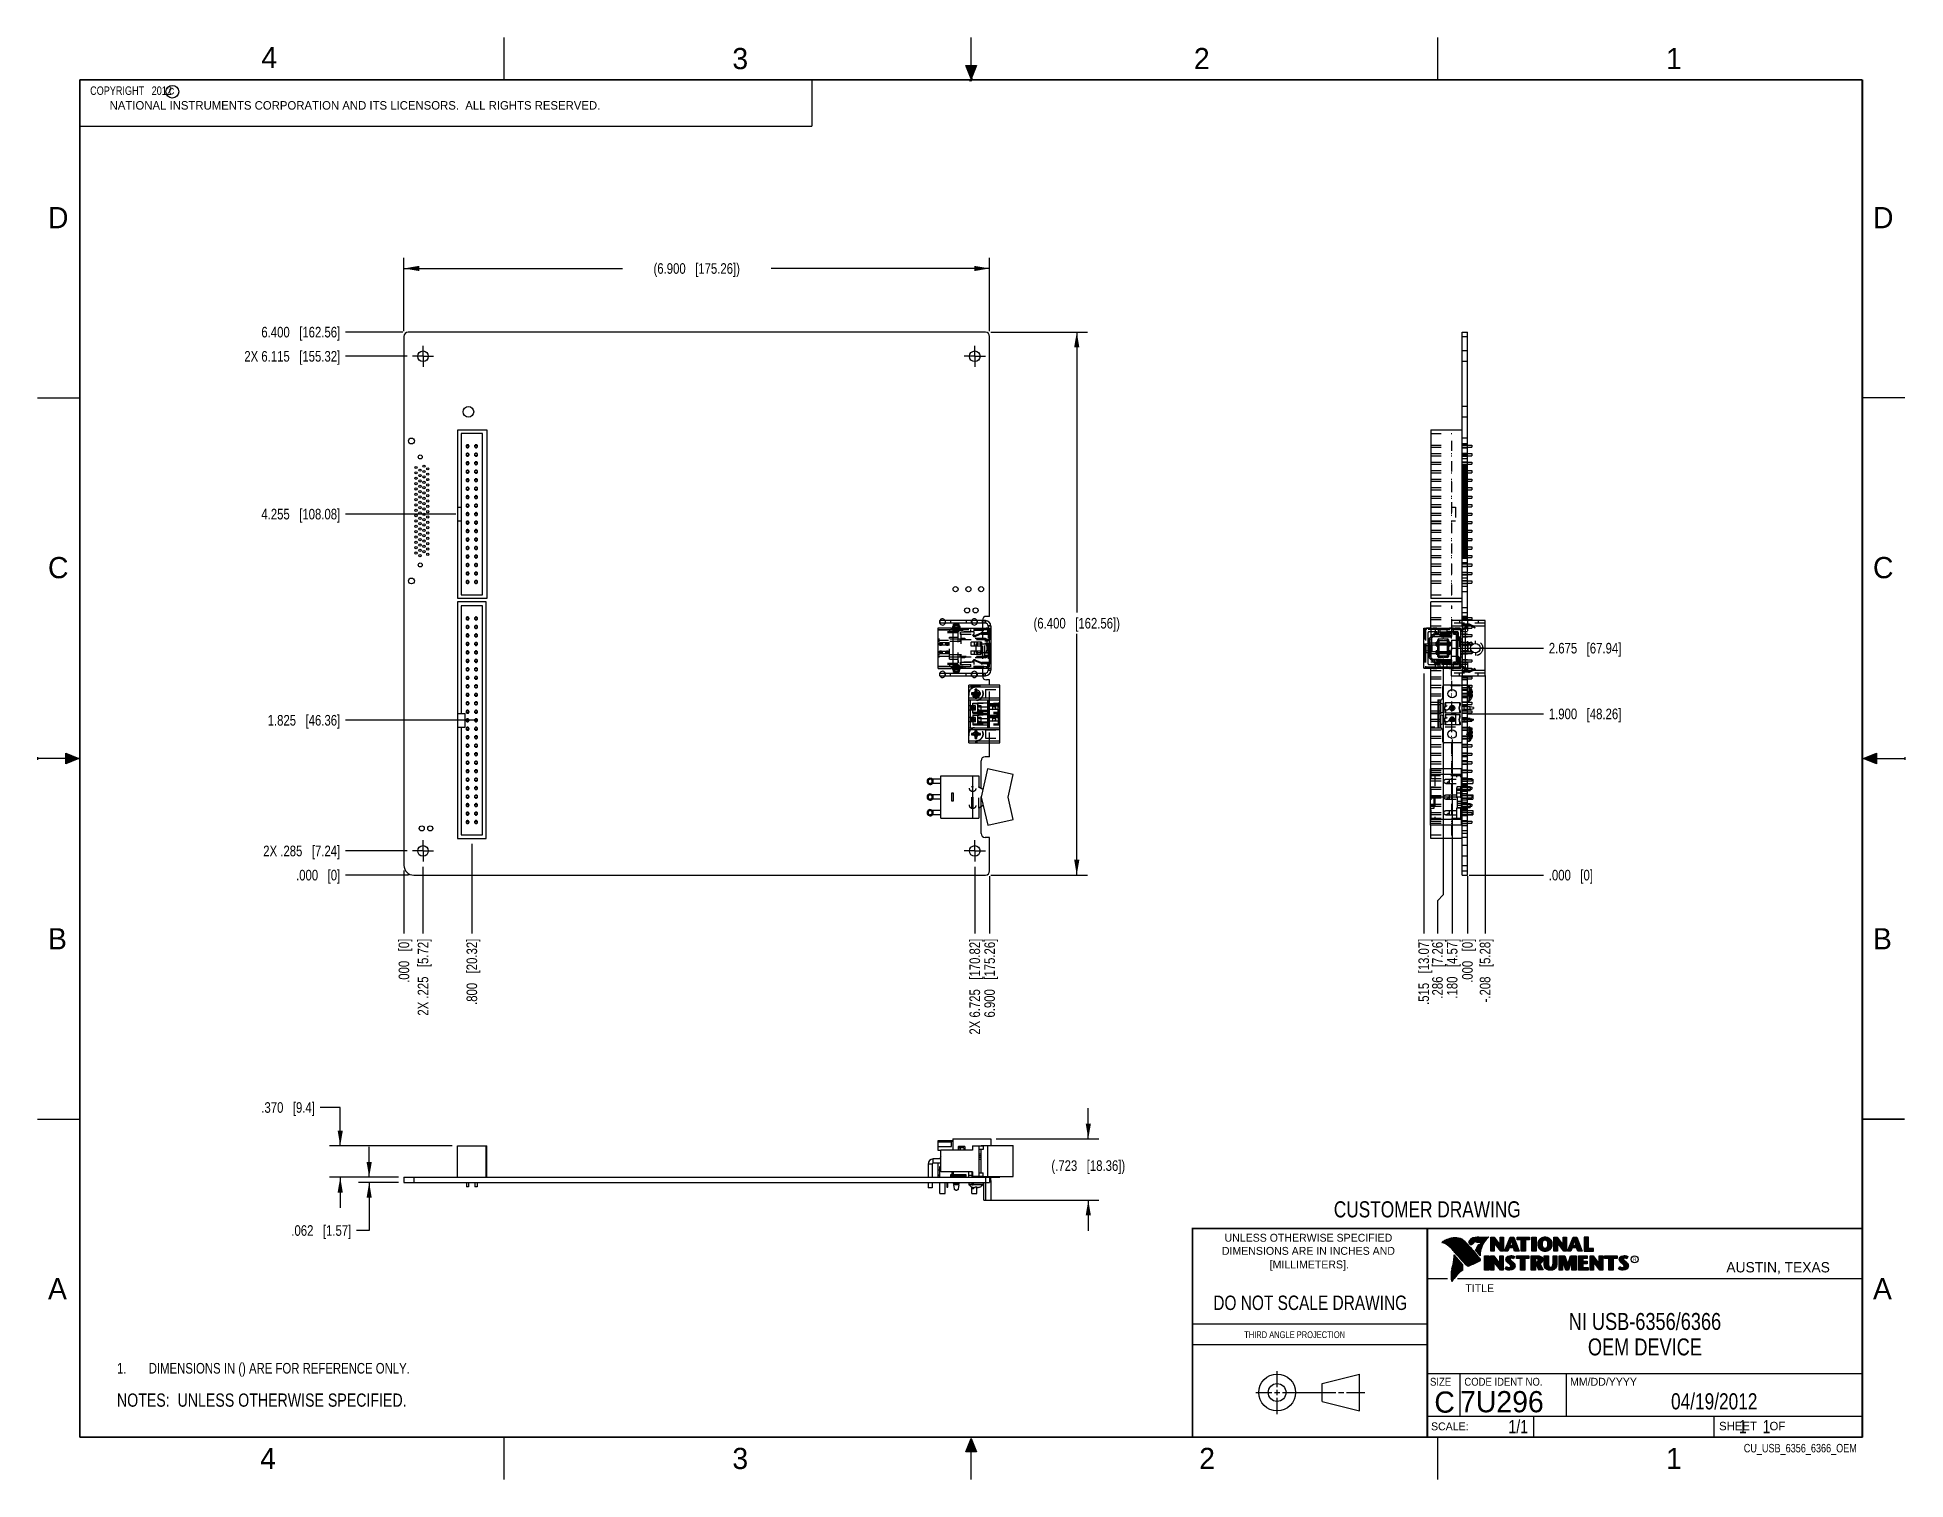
# Model space of a CAD drawing. Header units: inches. Extents: x 0 to 22, y 0 to 17.
import ezdxf

# ---------------------------------------------------------------- set-up
doc = ezdxf.new("R2010")
doc.units = ezdxf.units.IN
doc.header["$LTSCALE"] = 1.21
doc.header["$MEASUREMENT"] = 0
doc.linetypes.add('CENTER', pattern=[0.6, 0.375, -0.075, 0.075, -0.075])
doc.linetypes.add('HIDDEN', pattern=[0.2, 0.1, -0.1])
doc.layers.get('0').update_dxf_attribs({"linetype": 'CONTINUOUS'})
for name, color, linetype in [('02___PRT_ALL_AXES', 7, 'CONTINUOUS'), ('DEFAULT_2', 8, 'HIDDEN'), ('DETAIL', 7, 'CONTINUOUS'), ('DIMENSIONS', 7, 'CONTINUOUS'), ('NOTE', 7, 'CONTINUOUS')]:
    doc.layers.add(name, color=color, linetype=linetype)
doc.styles.get("Standard").update_dxf_attribs({"font": 'txt', "width": 0.8})
doc.styles.add('TEXTSTYLE_2', font='txt')
doc.styles.add('TEXTSTYLE_3', font='txt', dxfattribs={"width": 0.9})
doc.dimstyles.new('DIMSTYLE_1', dxfattribs={"dimtxt": 0.125, "dimasz": 0.18, "dimexe": 0.18, "dimexo": 0.0625, "dimgap": 0.09, "dimtad": 0, "dimtih": 1, "dimtoh": 1, "dimdec": 3, "dimzin": 4, "dimdsep": 46, "dimtxsty": 'STANDARD', "dimblk": '_FILLED', "dimblk1": '_FILLED', "dimblk2": '_FILLED', "dimcen": 0.09, "dimadec": 0, "dimazin": 0, "dimtp": 0.01, "dimtm": 0.01, "dimtfac": 1, "dimtdec": 3, "dimtofl": 0, "dimtmove": 0, "dimatfit": 3, "dimldrblk": '_FILLED', "dimfxl": 1, "dimtolj": 1, "dimtzin": 4, "dimarcsym": 0})
doc.dimstyles.new('DIMSTYLE_2', dxfattribs={"dimtxt": 0.125, "dimasz": 0.18, "dimexe": 0.18, "dimexo": 0.0625, "dimgap": 0.09, "dimtad": 0, "dimtih": 1, "dimtoh": 1, "dimdec": 3, "dimzin": 4, "dimdsep": 46, "dimtxsty": 'STANDARD', "dimblk": '_FILLED', "dimblk1": '_FILLED', "dimblk2": '_FILLED', "dimcen": 0.09, "dimadec": 0, "dimazin": 0, "dimtp": 0.01, "dimtm": 0.01, "dimtfac": 1, "dimtdec": 3, "dimtofl": 0, "dimtmove": 0, "dimatfit": 3, "dimldrblk": '_FILLED', "dimfxl": 1, "dimtolj": 1, "dimtzin": 4, "dimarcsym": 0})

msp = doc.modelspace()

# ---------------------------------------------------------------- texts
at = {"color": 2, "linetype": 'CONTINUOUS', "line_spacing_factor": 0.9}
for s, insert, char_height, width, attachment_point, style in [('4', (2.64, 16.8869), 0.25, 0.25, 1, 'TEXTSTYLE_2'), ('3', (8.1875, 16.875), 0.25, 0.25, 1, 'TEXTSTYLE_2'), ('2', (13.625, 16.875), 0.25, 0.25, 1, 'TEXTSTYLE_2'), ('1', (19.1875, 16.875), 0.25, 0.25, 1, 'TEXTSTYLE_2'), ('c', (1.5463, 16.428), 0.1, 0.1, 1, 'TEXTSTYLE_2'), ('NATIONAL INSTRUMENTS CORPORATION AND ITS LICENSORS.  ALL RIGHTS RESERVED.', (0.851, 16.2482), 0.1, 7.3, 1, 'TEXTSTYLE_2'), ('D', (0.125, 15), 0.25, 0.25, 1, 'TEXTSTYLE_2'), ('D', (21.625, 15), 0.25, 0.25, 1, 'TEXTSTYLE_2'), ('C', (0.125, 10.875), 0.25, 0.25, 1, 'TEXTSTYLE_2'), ('C', (21.625, 10.875), 0.25, 0.25, 1, 'TEXTSTYLE_2'), ('B', (0.125, 6.5), 0.25, 0.25, 1, 'TEXTSTYLE_2'), ('B', (21.625, 6.5), 0.25, 0.25, 1, 'TEXTSTYLE_2'), ('UNLESS OTHERWISE SPECIFIED', (14.9742, 2.8979), 0.093, 2.418, 2, 'TEXTSTYLE_2'), ('DIMENSIONS ARE IN INCHES AND', (14.9742, 2.7431), 0.093, 2.604, 2, 'TEXTSTYLE_2'), ('[MILLIMETERS].', (14.9844, 2.5829), 0.093, 1.302, 2, 'TEXTSTYLE_2'), ('R', (18.7972, 2.6166), 0.0418, 0.041753, 1, 'TEXTSTYLE_2'), ('AUSTIN, TEXAS', (19.898, 2.5642), 0.121576, 1.580488, 1, 'TEXTSTYLE_2'), ('A', (0.125, 2.375), 0.25, 0.25, 1, 'TEXTSTYLE_2'), ('TITLE', (16.8235, 2.303), 0.093, 0.465, 1, 'TEXTSTYLE_2'), ('A', (21.625, 2.375), 0.25, 0.25, 1, 'TEXTSTYLE_2'), ('SIZE', (16.407, 1.2002), 0.093, 0.3348, 1, 'TEXTSTYLE_3'), ('CODE IDENT NO.', (16.8114, 1.2002), 0.093, 1.1718, 1, 'TEXTSTYLE_3'), ('MM/DD/YYYY', (18.0565, 1.2002), 0.093, 0.93, 1, 'TEXTSTYLE_2'), ('SCALE:', (16.4187, 0.6745), 0.093, 0.558, 1, 'TEXTSTYLE_2'), ('SHEET    OF', (19.8121, 0.6815), 0.1, 1.1, 1, 'TEXTSTYLE_2'), ('4', (2.625, 0.375), 0.25, 0.25, 1, 'TEXTSTYLE_2'), ('3', (8.1875, 0.375), 0.25, 0.25, 1, 'TEXTSTYLE_2'), ('2', (13.6875, 0.375), 0.25, 0.25, 1, 'TEXTSTYLE_2'), ('1', (19.1875, 0.375), 0.25, 0.25, 1, 'TEXTSTYLE_2')]:
    msp.add_mtext(s, dxfattribs=dict(at, insert=insert, char_height=char_height, width=width, attachment_point=attachment_point, style=style))
at = {"color": 7, "linetype": 'CONTINUOUS', "attachment_point": 2, "line_spacing_factor": 0.9}
for s, insert, char_height, width in [('CUSTOMER DRAWING', (16.3742, 3.2811), 0.19, 2.432), ('DO NOT SCALE DRAWING', (14.9953, 2.1698), 0.17, 2.72)]:
    msp.add_mtext(s, dxfattribs=dict(at, insert=insert, char_height=char_height, width=width))
at = {"color": 2, "linetype": 'CONTINUOUS', "insert": (14.2178, 1.7486), "char_height": 0.08, "width": 1.408, "attachment_point": 1, "line_spacing_factor": 0.9}
msp.add_mtext('THIRD ANGLE PROJECTION', dxfattribs=at)
at = {"color": 7, "linetype": 'CONTINUOUS', "char_height": 0.25, "line_spacing_factor": 0.9, "style": 'TEXTSTYLE_2'}
for s, insert, width, attachment_point in [('C', (16.5785, 1.0393), 0.25, 2), ('7U296', (16.7614, 1.0441), 1.25, 1)]:
    msp.add_mtext(s, dxfattribs=dict(at, insert=insert, width=width, attachment_point=attachment_point))
at = {"layer": 'DETAIL', "color": 7, "linetype": 'CONTINUOUS', "char_height": 0.15625, "line_spacing_factor": 0.9}
for s, insert, width, attachment_point in [('1/1', (17.5623, 0.7032), 0.375, 3), ('     1    1', (19.8125, 0.7031), 1.375, 1)]:
    msp.add_mtext(s, dxfattribs=dict(at, insert=insert, width=width, attachment_point=attachment_point))
at = {"layer": 'DETAIL', "color": 2, "linetype": 'CONTINUOUS', "insert": (21.4352, 0.4213), "char_height": 0.1, "width": 1.6, "attachment_point": 3, "line_spacing_factor": 0.9}
msp.add_mtext('CU_USB_6356_6366_OEM', dxfattribs=at)
at = {"layer": 'NOTE', "color": 2, "linetype": 'CONTINUOUS', "insert": (0.5624, 16.4219), "char_height": 0.1, "width": 1.44, "attachment_point": 1, "line_spacing_factor": 0.9}
msp.add_mtext('  COPYRIGHT   2012', dxfattribs=at)
at = {"layer": 'NOTE', "color": 7, "linetype": 'CONTINUOUS', "attachment_point": 2, "line_spacing_factor": 0.9}
for s, insert, char_height, width in [('NI USB-6356/6366\\POEM DEVICE', (18.9387, 1.9646), 0.2, 2.56), ('04/19/2012 ', (19.755, 1.0181), 0.19, 1.672)]:
    msp.add_mtext(s, dxfattribs=dict(at, insert=insert, char_height=char_height, width=width))

# ---------------------------------------------------------------- blocks, each defined once
blk = doc.blocks.new('_FILLED')
at = {"color": 0, "linetype": 'BYBLOCK'}
blk.add_solid([(0, 0), (-1, 0.17), (-1, -0.17)], dxfattribs=at)
blk = doc.blocks.new('*D0')
at = {"layer": 'DIMENSIONS', "color": 2, "linetype": 'CONTINUOUS'}
for p, q in [((12.381, 4.017), (12.381, 4.377)), ((11.294, 4.017), (12.506, 4.017)), ((11.232, 3.294), (12.506, 3.294)), ((12.381, 3.294), (12.381, 2.934))]:
    blk.add_line(p, q, dxfattribs=at)
at = {"layer": 'DIMENSIONS', "color": 2, "linetype": 'CONTINUOUS', "xscale": 0.18, "yscale": 0.18, "zscale": 0.18}
for p, rotation in [((12.381, 4.017), 270), ((12.381, 3.294), 90)]:
    blk.add_blockref('_FILLED', p, dxfattribs=dict(at, rotation=rotation))
at = {"layer": 'DIMENSIONS', "color": 2, "linetype": 'CONTINUOUS', "insert": (12.381, 3.764), "char_height": 0.125, "width": 1.425, "attachment_point": 2, "line_spacing_factor": 0.9}
blk.add_mtext('(.723{\\Ftxt.shx;\\W1.000000;\\H0.125000; }[18.36])', dxfattribs=at)
blk = doc.blocks.new('*D1')
at = {"layer": 'DIMENSIONS', "color": 2, "linetype": 'CONTINUOUS'}
for p, q in [((3.568, 4.387), (3.332, 4.387)), ((3.568, 3.934), (3.568, 4.387)), ((4.886, 3.934), (3.443, 3.934)), ((4.256, 3.564), (3.443, 3.564)), ((3.568, 3.564), (3.568, 3.204))]:
    blk.add_line(p, q, dxfattribs=at)
at = {"layer": 'DIMENSIONS', "color": 2, "linetype": 'CONTINUOUS', "xscale": 0.18, "yscale": 0.18, "zscale": 0.18}
for p, rotation in [((3.568, 3.934), 270), ((3.568, 3.564), 90)]:
    blk.add_blockref('_FILLED', p, dxfattribs=dict(at, rotation=rotation))
at = {"layer": 'DIMENSIONS', "color": 2, "linetype": 'CONTINUOUS', "insert": (3.27, 4.449), "char_height": 0.125, "width": 1.025, "attachment_point": 3, "line_spacing_factor": 0.9}
blk.add_mtext('.370{\\Ftxt.shx;\\W1.000000;\\H0.125000; }[9.4]', dxfattribs=at)
blk = doc.blocks.new('*D2')
at = {"layer": 'DIMENSIONS', "color": 2, "linetype": 'CONTINUOUS'}
for p, q in [((3.909, 3.564), (3.909, 3.924)), ((4.256, 3.564), (3.784, 3.564)), ((4.256, 3.502), (3.784, 3.502)), ((3.909, 3.502), (3.909, 2.936)), ((3.909, 2.936), (3.76, 2.936))]:
    blk.add_line(p, q, dxfattribs=at)
at = {"layer": 'DIMENSIONS', "color": 2, "linetype": 'CONTINUOUS', "xscale": 0.18, "yscale": 0.18, "zscale": 0.18}
for p, rotation in [((3.909, 3.564), 270), ((3.909, 3.502), 90)]:
    blk.add_blockref('_FILLED', p, dxfattribs=dict(at, rotation=rotation))
at = {"layer": 'DIMENSIONS', "color": 2, "linetype": 'CONTINUOUS', "insert": (3.698, 2.999), "char_height": 0.125, "width": 1.125, "attachment_point": 3, "line_spacing_factor": 0.9}
blk.add_mtext('.062{\\Ftxt.shx;\\W1.000000;\\H0.125000; }[1.57]', dxfattribs=at)
blk = doc.blocks.new('*D3')
at = {"layer": 'DIMENSIONS', "color": 2, "linetype": 'CONTINUOUS'}
for p, q in [((11.231, 13.526), (12.37, 13.526)), ((12.245, 13.526), (12.245, 10.22)), ((12.245, 7.126), (12.245, 9.97)), ((11.231, 7.126), (12.37, 7.126))]:
    blk.add_line(p, q, dxfattribs=at)
at = {"layer": 'DIMENSIONS', "color": 2, "linetype": 'CONTINUOUS', "xscale": 0.18, "yscale": 0.18, "zscale": 0.18}
for p, rotation in [((12.245, 13.526), 90), ((12.245, 7.126), 270)]:
    blk.add_blockref('_FILLED', p, dxfattribs=dict(at, rotation=rotation))
at = {"layer": 'DIMENSIONS', "color": 2, "linetype": 'CONTINUOUS', "insert": (12.245, 10.157), "char_height": 0.125, "width": 1.625, "attachment_point": 2, "line_spacing_factor": 0.9}
blk.add_mtext('(6.400{\\Ftxt.shx;\\W1.000000;\\H0.125000; }[162.56])', dxfattribs=at)
blk = doc.blocks.new('*D4')
at = {"layer": 'DIMENSIONS', "color": 2, "linetype": 'CONTINUOUS'}
for p, q in [((4.318, 13.538), (4.318, 14.401)), ((11.218, 13.538), (11.218, 14.401)), ((4.318, 14.276), (6.893, 14.276)), ((11.218, 14.276), (8.643, 14.276))]:
    blk.add_line(p, q, dxfattribs=at)
at = {"layer": 'DIMENSIONS', "color": 2, "linetype": 'CONTINUOUS', "xscale": 0.18, "yscale": 0.18, "zscale": 0.18, "rotation": 180}
blk.add_blockref('_FILLED', (4.318, 14.276), dxfattribs=at)
at = {"layer": 'DIMENSIONS', "color": 2, "linetype": 'CONTINUOUS', "xscale": 0.18, "yscale": 0.18, "zscale": 0.18}
blk.add_blockref('_FILLED', (11.218, 14.276), dxfattribs=at)
at = {"layer": 'DIMENSIONS', "color": 2, "linetype": 'CONTINUOUS', "insert": (7.768, 14.338), "char_height": 0.125, "width": 1.625, "attachment_point": 2, "line_spacing_factor": 0.9}
blk.add_mtext('(6.900{\\Ftxt.shx;\\W1.000000;\\H0.125000; }[175.26])', dxfattribs=at)
blk = doc.blocks.new('*D5')
at = {"layer": 'DIMENSIONS', "color": 2, "linetype": 'CONTINUOUS'}
blk.add_line((11.218, 7.113), (11.218, 6.438), dxfattribs=at)
at = {"layer": 'DIMENSIONS', "color": 2, "linetype": 'CONTINUOUS', "insert": (11.156, 6.376), "char_height": 0.125, "width": 1.425, "attachment_point": 3, "rotation": 90, "line_spacing_factor": 0.9}
blk.add_mtext('6.900{\\Ftxt.shx;\\W1.000000;\\H0.125000; }[175.26]', dxfattribs=at)
blk = doc.blocks.new('*D6')
at = {"layer": 'DIMENSIONS', "color": 2, "linetype": 'CONTINUOUS'}
blk.add_line((4.318, 7.178), (4.318, 6.438), dxfattribs=at)
at = {"layer": 'DIMENSIONS', "color": 2, "linetype": 'CONTINUOUS', "insert": (4.256, 6.376), "char_height": 0.125, "width": 0.825, "attachment_point": 3, "rotation": 90, "line_spacing_factor": 0.9}
blk.add_mtext('.000{\\Ftxt.shx;\\W1.000000;\\H0.125000; }[0]', dxfattribs=at)
blk = doc.blocks.new('*D7')
at = {"layer": 'DIMENSIONS', "color": 2, "linetype": 'CONTINUOUS'}
blk.add_line((4.306, 13.526), (3.631, 13.526), dxfattribs=at)
at = {"layer": 'DIMENSIONS', "color": 2, "linetype": 'CONTINUOUS', "insert": (3.568, 13.588), "char_height": 0.125, "width": 1.425, "attachment_point": 3, "line_spacing_factor": 0.9}
blk.add_mtext('6.400{\\Ftxt.shx;\\W1.000000;\\H0.125000; }[162.56]', dxfattribs=at)
blk = doc.blocks.new('*D8')
at = {"layer": 'DIMENSIONS', "color": 2, "linetype": 'CONTINUOUS'}
blk.add_line((4.371, 7.126), (3.631, 7.126), dxfattribs=at)
at = {"layer": 'DIMENSIONS', "color": 2, "linetype": 'CONTINUOUS', "insert": (3.568, 7.188), "char_height": 0.125, "width": 0.825, "attachment_point": 3, "line_spacing_factor": 0.9}
blk.add_mtext('.000{\\Ftxt.shx;\\W1.000000;\\H0.125000; }[0]', dxfattribs=at)
blk = doc.blocks.new('*D9')
at = {"layer": 'DIMENSIONS', "color": 2, "linetype": 'CONTINUOUS'}
blk.add_line((4.356, 7.411), (3.631, 7.411), dxfattribs=at)
at = {"layer": 'DIMENSIONS', "color": 2, "linetype": 'CONTINUOUS', "insert": (3.568, 7.473), "char_height": 0.125, "width": 1.425, "attachment_point": 3, "line_spacing_factor": 0.9}
blk.add_mtext('2X .285{\\Ftxt.shx;\\W1.000000;\\H0.125000; }[7.24]', dxfattribs=at)
blk = doc.blocks.new('*D10')
at = {"layer": 'DIMENSIONS', "color": 2, "linetype": 'CONTINUOUS'}
blk.add_line((4.356, 13.241), (3.631, 13.241), dxfattribs=at)
at = {"layer": 'DIMENSIONS', "color": 2, "linetype": 'CONTINUOUS', "insert": (3.568, 13.303), "char_height": 0.125, "width": 1.725, "attachment_point": 3, "line_spacing_factor": 0.9}
blk.add_mtext('2X 6.115{\\Ftxt.shx;\\W1.000000;\\H0.125000; }[155.32]', dxfattribs=at)
blk = doc.blocks.new('*D11')
at = {"layer": 'DIMENSIONS', "color": 2, "linetype": 'CONTINUOUS'}
blk.add_line((4.931, 11.381), (3.631, 11.381), dxfattribs=at)
at = {"layer": 'DIMENSIONS', "color": 2, "linetype": 'CONTINUOUS', "insert": (3.568, 11.443), "char_height": 0.125, "width": 1.425, "attachment_point": 3, "line_spacing_factor": 0.9}
blk.add_mtext('4.255{\\Ftxt.shx;\\W1.000000;\\H0.125000; }[108.08]', dxfattribs=at)
blk = doc.blocks.new('*D12')
at = {"layer": 'DIMENSIONS', "color": 2, "linetype": 'CONTINUOUS'}
blk.add_line((5.181, 8.951), (3.631, 8.951), dxfattribs=at)
at = {"layer": 'DIMENSIONS', "color": 2, "linetype": 'CONTINUOUS', "insert": (3.568, 9.013), "char_height": 0.125, "width": 1.325, "attachment_point": 3, "line_spacing_factor": 0.9}
blk.add_mtext('1.825{\\Ftxt.shx;\\W1.000000;\\H0.125000; }[46.36]', dxfattribs=at)
blk = doc.blocks.new('*D13')
at = {"layer": 'DIMENSIONS', "color": 2, "linetype": 'CONTINUOUS'}
blk.add_line((4.543, 7.223), (4.543, 6.438), dxfattribs=at)
at = {"layer": 'DIMENSIONS', "color": 2, "linetype": 'CONTINUOUS', "insert": (4.481, 6.376), "char_height": 0.125, "width": 1.425, "attachment_point": 3, "rotation": 90, "line_spacing_factor": 0.9}
blk.add_mtext('2X .225{\\Ftxt.shx;\\W1.000000;\\H0.125000; }[5.72]', dxfattribs=at)
blk = doc.blocks.new('*D14')
at = {"layer": 'DIMENSIONS', "color": 2, "linetype": 'CONTINUOUS'}
blk.add_line((11.043, 7.223), (11.043, 6.438), dxfattribs=at)
at = {"layer": 'DIMENSIONS', "color": 2, "linetype": 'CONTINUOUS', "insert": (10.981, 6.376), "char_height": 0.125, "width": 1.725, "attachment_point": 3, "rotation": 90, "line_spacing_factor": 0.9}
blk.add_mtext('2X 6.725{\\Ftxt.shx;\\W1.000000;\\H0.125000; }[170.82]', dxfattribs=at)
blk = doc.blocks.new('*D15')
at = {"layer": 'DIMENSIONS', "color": 2, "linetype": 'CONTINUOUS'}
blk.add_line((5.118, 7.493), (5.118, 6.438), dxfattribs=at)
at = {"layer": 'DIMENSIONS', "color": 2, "linetype": 'CONTINUOUS', "insert": (5.056, 6.376), "char_height": 0.125, "width": 1.225, "attachment_point": 3, "rotation": 90, "line_spacing_factor": 0.9}
blk.add_mtext('.800{\\Ftxt.shx;\\W1.000000;\\H0.125000; }[20.32]', dxfattribs=at)
blk = doc.blocks.new('*D16')
at = {"layer": 'DIMENSIONS', "color": 2, "linetype": 'CONTINUOUS'}
blk.add_line((17.056, 9.477), (17.056, 6.438), dxfattribs=at)
at = {"layer": 'DIMENSIONS', "color": 2, "linetype": 'CONTINUOUS', "insert": (16.993, 6.376), "char_height": 0.125, "width": 1.225, "attachment_point": 3, "rotation": 90, "line_spacing_factor": 0.9}
blk.add_mtext('-.208{\\Ftxt.shx;\\W1.000000;\\H0.125000; }[5.28]', dxfattribs=at)
blk = doc.blocks.new('*D17')
at = {"layer": 'DIMENSIONS', "color": 2, "linetype": 'CONTINUOUS'}
blk.add_line((16.848, 7.113), (16.848, 6.438), dxfattribs=at)
at = {"layer": 'DIMENSIONS', "color": 2, "linetype": 'CONTINUOUS', "insert": (16.785, 6.376), "char_height": 0.125, "width": 0.825, "attachment_point": 3, "rotation": 90, "line_spacing_factor": 0.9}
blk.add_mtext('.000{\\Ftxt.shx;\\W1.000000;\\H0.125000; }[0]', dxfattribs=at)
blk = doc.blocks.new('*D18')
at = {"layer": 'DIMENSIONS', "color": 2, "linetype": 'CONTINUOUS'}
blk.add_line((16.333, 9.501), (16.333, 6.438), dxfattribs=at)
at = {"layer": 'DIMENSIONS', "color": 2, "linetype": 'CONTINUOUS', "insert": (16.27, 6.376), "char_height": 0.125, "width": 1.225, "attachment_point": 3, "rotation": 90, "line_spacing_factor": 0.9}
blk.add_mtext('.515{\\Ftxt.shx;\\W1.000000;\\H0.125000; }[13.07]', dxfattribs=at)
blk = doc.blocks.new('*D19')
at = {"layer": 'DIMENSIONS', "color": 2, "linetype": 'CONTINUOUS'}
blk.add_line((16.668, 8.725), (16.668, 6.438), dxfattribs=at)
at = {"layer": 'DIMENSIONS', "color": 2, "linetype": 'CONTINUOUS', "insert": (16.605, 6.376), "char_height": 0.125, "width": 1.125, "attachment_point": 3, "rotation": 90, "line_spacing_factor": 0.9}
blk.add_mtext('.180{\\Ftxt.shx;\\W1.000000;\\H0.125000; }[4.57]', dxfattribs=at)
blk = doc.blocks.new('*D20')
at = {"layer": 'DIMENSIONS', "color": 2, "linetype": 'CONTINUOUS'}
for p, q in [((16.562, 9.647), (16.562, 6.894)), ((16.562, 6.894), (16.495, 6.821)), ((16.495, 6.821), (16.495, 6.438))]:
    blk.add_line(p, q, dxfattribs=at)
at = {"layer": 'DIMENSIONS', "color": 2, "linetype": 'CONTINUOUS', "insert": (16.432, 6.376), "char_height": 0.125, "width": 1.125, "attachment_point": 3, "rotation": 90, "line_spacing_factor": 0.9}
blk.add_mtext('.286{\\Ftxt.shx;\\W1.000000;\\H0.125000; }[7.26]', dxfattribs=at)
blk = doc.blocks.new('*D21')
at = {"layer": 'DIMENSIONS', "color": 2, "linetype": 'CONTINUOUS'}
blk.add_line((16.848, 9.026), (17.743, 9.026), dxfattribs=at)
at = {"layer": 'DIMENSIONS', "color": 2, "linetype": 'CONTINUOUS', "insert": (17.806, 9.088), "char_height": 0.125, "width": 1.325, "attachment_point": 1, "line_spacing_factor": 0.9}
blk.add_mtext('1.900{\\Ftxt.shx;\\W1.000000;\\H0.125000; }[48.26]', dxfattribs=at)
blk = doc.blocks.new('*D22')
at = {"layer": 'DIMENSIONS', "color": 2, "linetype": 'CONTINUOUS'}
blk.add_line((16.868, 7.126), (17.743, 7.126), dxfattribs=at)
at = {"layer": 'DIMENSIONS', "color": 2, "linetype": 'CONTINUOUS', "insert": (17.806, 7.188), "char_height": 0.125, "width": 0.825, "attachment_point": 1, "line_spacing_factor": 0.9}
blk.add_mtext('.000{\\Ftxt.shx;\\W1.000000;\\H0.125000; }[0]', dxfattribs=at)
blk = doc.blocks.new('*D23')
at = {"layer": 'DIMENSIONS', "color": 2, "linetype": 'CONTINUOUS'}
blk.add_line((16.672, 9.8), (17.743, 9.8), dxfattribs=at)
at = {"layer": 'DIMENSIONS', "color": 2, "linetype": 'CONTINUOUS', "insert": (17.806, 9.863), "char_height": 0.125, "width": 1.325, "attachment_point": 1, "line_spacing_factor": 0.9}
blk.add_mtext('2.675{\\Ftxt.shx;\\W1.000000;\\H0.125000; }[67.94]', dxfattribs=at)
blk = doc.blocks.new('NOTES_HEADER_BL0', base_point=(3.1215, 0.9375))
at = {"layer": 'DETAIL', "color": 2, "linetype": 'CONTINUOUS', "width": 0.8}
blk.add_text('NOTES:  UNLESS OTHERWISE SPECIFIED.', height=0.156, dxfattribs=at).set_placement((0.9375, 0.8595))
blk = doc.blocks.new('DIMS_REF_BL1', base_point=(3.125, 1.312))
at = {"layer": 'DETAIL', "color": 2, "linetype": 'CONTINUOUS', "width": 0.8}
for s, p in [('1.', (0.938, 1.25)), ('DIMENSIONS IN () ARE FOR REFERENCE ONLY.', (1.312, 1.25))]:
    blk.add_text(s, height=0.125, dxfattribs=at).set_placement(p)

# ---------------------------------------------------------------- dimensions: what is measured, and where the dimension line sits
at = {"layer": 'DIMENSIONS', "color": 2, "linetype": 'CONTINUOUS'}
for base, p1, p2, angle, picture, middle in [((4.3182, 14.2756), (11.2182, 13.5381), (4.3182, 13.5381), 180, '*D4', (7.6682, 14.2756)), ((12.2452, 13.5256), (11.2307, 7.1256), (11.2307, 13.5256), 90, '*D3', (12.1452, 10.0946)), ((12.3807, 3.2943), (11.2937, 4.0171), (11.2317, 3.2943), 270, '*D0', (12.3057, 3.7018))]:
    dim = msp.add_linear_dim(base=base, p1=p1, p2=p2, angle=angle, text='(<>)', dimstyle='DIMSTYLE_1', dxfattribs=at)
    dim.commit()
    dim.dimension.update_dxf_attribs({"geometry": picture, "text_midpoint": middle, "dimtype": 160})
for feature_location, offset, dtype, origin, picture, middle in [((4.3057, 13.5256), (-0.675, 0), 0, (4.4332, 7.1256), '*D7', (2.5557, 13.5256)), ((4.9307, 11.3806), (-1.3, 0), 0, (4.9932, 7.1256), '*D11', (2.5557, 11.3806)), ((16.5616729347, 9.6473226463), (-0.0668903882, -3.2092362205), 0, (16.8476886827, 9.7098226463), '*D20', (16.6068009506, 5.5895872599)), ((16.6718, 9.8004), (1.0714, 0), 0, (16.6093, 7.1256), '*D23', (18.4682, 9.8004)), ((16.3329, 9.5009), (0, -3.0629), 1, (16.8477, 9.5634), '*D18', (16.4674, 5.5396)), ((16.8482, 9.0256), (0.895, 0), 0, (16.7857, 7.1256), '*D21', (18.4682, 9.0256)), ((5.1807, 8.9506), (-1.55, 0), 0, (5.2432, 7.1256), '*D12', (2.6057, 8.9506)), ((16.6676, 8.7249), (0, -2.2868), 1, (16.8477, 8.7874), '*D19', (16.7796, 5.5896)), ((5.1182, 7.4931), (0, -1.055), 1, (4.3182, 7.5556), '*D15', (5.2526, 5.5396)), ((4.3706796875, 7.1255864258), (-0.74, 0), 0, (4.4331796875, 7.1255864258), '*D8', (2.9056796875, 7.1255864258)), ((4.3181796875, 7.1780864258), (0, -0.74), 1, (4.3181796875, 7.2405864258), '*D6', (4.4301980915, 5.7395872599)), ((11.2182, 7.1131), (0, -0.675), 1, (4.3182, 7.2406), '*D5', (11.375, 5.3949)), ((16.8476886827, 7.1130864258), (0, -0.675), 1, (16.8476886827, 7.1755864258), '*D17', (16.9597070868, 5.7395872599)), ((16.8677852428, 7.1255864258), (0.8754034399, 0), 0, (16.7856886827, 7.1255864258), '*D22', (18.2181886827, 7.1255864258))]:
    dim = msp.add_ordinate_dim(feature_location=feature_location, offset=offset, dtype=dtype, origin=origin, dimstyle='DIMSTYLE_2', dxfattribs=at)
    dim.commit()
    dim.dimension.update_dxf_attribs({"geometry": picture, "text_midpoint": middle})
for feature_location, offset, dtype, origin, text, picture, middle in [((4.3556, 13.2406), (-0.7249, 0), 0, (4.4181, 7.1256), '2X <>', '*D10', (2.5057, 13.2406)), ((17.0557, 9.4771), (0, -3.039), 1, (16.8477, 7.1756), '-<>', '*D16', (17.1677, 5.5896)), ((4.3556, 7.4106), (-0.7249, 0), 0, (4.4181, 7.1256), '2X <>', '*D9', (2.6557, 7.4106)), ((4.5432, 7.223), (0, -0.7849), 1, (4.3182, 7.2855), '2X <>', '*D13', (4.6552, 5.4843)), ((11.0432, 7.223), (0, -0.7849), 1, (4.3182, 7.2855), '2X <>', '*D14', (11.2, 5.3343))]:
    dim = msp.add_ordinate_dim(feature_location=feature_location, offset=offset, dtype=dtype, origin=origin, text=text, dimstyle='DIMSTYLE_2', dxfattribs=at)
    dim.commit()
    dim.dimension.update_dxf_attribs({"geometry": picture, "text_midpoint": middle})
for base, p2, angle, picture, middle in [((3.5682, 3.9343), (4.8857, 3.9343), 90, '*D1', (2.5074, 4.3865)), ((3.9088, 3.5023), (4.2557, 3.5023), 270, '*D2', (2.8852, 2.9365))]:
    dim = msp.add_linear_dim(base=base, p1=(4.2557, 3.5643), p2=p2, angle=angle, dimstyle='DIMSTYLE_1', dxfattribs=at)
    dim.commit()
    dim.dimension.update_dxf_attribs({"geometry": picture, "text_midpoint": middle, "dimtype": 160})

# ---------------------------------------------------------------- hatches: boundary and pattern name
at = {"linetype": 'CONTINUOUS'}
for points in [[(11, 16.51), (10.9375, 16.6663), (11.0625, 16.6663)], [(0.3337, 8.5625), (0.49, 8.5), (0.3337, 8.4375)], [(21.6663, 8.5625), (21.6663, 8.4375), (21.51, 8.5)], [(10.9375, 0.3287), (11, 0.485), (11.0625, 0.3287)]]:
    msp.add_hatch(color=2, dxfattribs=at).paths.add_polyline_path(points)

# ---------------------------------------------------------------- linework, layer by layer
at = {"color": 2, "linetype": 'CONTINUOUS'}
for p, q in [((5.5, 16.5), (5.5, 17)), ((11, 16.485), (11, 17)), ((16.5, 16.5), (16.5, 17)), ((11, 16.51), (10.9375, 16.6663)), ((10.9375, 16.6663), (11.0625, 16.6663)), ((11.015, 16.515), (10.985, 16.485)), ((10.985, 16.485), (11, 16.515)), ((11.0625, 16.6663), (11, 16.51)), ((11, 16.485), (11.015, 16.515)), ((0.4999, 16.5), (9.1249, 16.5)), ((0.4999, 16.5), (0.4999, 15.9531)), ((9.1249, 16.5), (9.1249, 15.9531)), ((0.4999, 15.9531), (9.1249, 15.9531)), ((0, 12.75), (0.5, 12.75)), ((22, 12.75), (21.5, 12.75)), ((0, 8.515), (0, 8.485)), ((0.49, 8.5), (0, 8.5)), ((0.3337, 8.4375), (0.3337, 8.5625)), ((0.3337, 8.5625), (0.49, 8.5)), ((0.49, 8.5), (0.3337, 8.4375)), ((21.51, 8.5), (21.6663, 8.5625)), ((21.51, 8.5), (22, 8.5)), ((21.6663, 8.4375), (21.51, 8.5)), ((21.6663, 8.5625), (21.6663, 8.4375)), ((22, 8.515), (22, 8.485)), ((0, 4.25), (0.5, 4.25)), ((16.3737, 2.9596), (21.5037, 2.9596)), ((16.3737, 2.9596), (16.3737, 1.2496)), ((16.375, 2.96), (21.5, 2.96)), ((21.5037, 2.9596), (21.5037, 1.2496)), ((16.5578, 2.796), (16.5578, 2.7989)), ((16.5646, 2.7936), (16.5646, 2.8033)), ((16.5714, 2.7909), (16.5714, 2.8075)), ((16.5782, 2.788), (16.5782, 2.8116)), ((16.5851, 2.7849), (16.5851, 2.8154)), ((16.5919, 2.7815), (16.5919, 2.819)), ((16.5987, 2.7778), (16.5987, 2.8221)), ((16.6055, 2.7738), (16.6055, 2.8249)), ((16.6124, 2.7696), (16.6124, 2.8276)), ((16.6192, 2.765), (16.6192, 2.8301)), ((16.626, 2.7601), (16.626, 2.8325)), ((16.6329, 2.7549), (16.6329, 2.8347)), ((16.6397, 2.7492), (16.6397, 2.8367)), ((16.6465, 2.7431), (16.6465, 2.8386)), ((16.6533, 2.7366), (16.6533, 2.8403)), ((16.6602, 2.7295), (16.6602, 2.8419)), ((16.667, 2.7221), (16.667, 2.8435)), ((16.6738, 2.7146), (16.6738, 2.8449)), ((16.6806, 2.707), (16.6806, 2.8459)), ((16.6875, 2.6995), (16.6875, 2.8467)), ((16.7939, 2.533), (16.6919, 2.6489)), ((16.6943, 2.6918), (16.6943, 2.8472)), ((16.7011, 2.6841), (16.7011, 2.8474)), ((16.708, 2.6764), (16.708, 2.8474)), ((16.7148, 2.6685), (16.7148, 2.847)), ((16.7216, 2.6607), (16.7216, 2.8465)), ((16.7284, 2.6527), (16.7284, 2.8456)), ((16.7353, 2.6447), (16.7353, 2.8445)), ((16.7421, 2.6366), (16.7421, 2.8431)), ((16.7489, 2.6285), (16.7489, 2.8417)), ((16.7557, 2.6204), (16.7557, 2.84)), ((16.7626, 2.6125), (16.7626, 2.8378)), ((16.7694, 2.6046), (16.7694, 2.8352)), ((16.7762, 2.5968), (16.7762, 2.8321)), ((16.7831, 2.5891), (16.7831, 2.8284)), ((16.7899, 2.5815), (16.7899, 2.8242)), ((16.7967, 2.5739), (16.7967, 2.8193)), ((16.8035, 2.5665), (16.8035, 2.8136)), ((16.8104, 2.5591), (16.8104, 2.807)), ((16.8172, 2.5519), (16.8172, 2.7996)), ((16.824, 2.5447), (16.824, 2.7924)), ((16.8308, 2.5375), (16.8308, 2.7853)), ((16.8377, 2.5314), (16.8377, 2.7781)), ((16.8445, 2.5262), (16.8445, 2.7709)), ((16.8513, 2.523), (16.8513, 2.7637)), ((16.8581, 2.5224), (16.8581, 2.7565)), ((16.8864, 2.7664), (16.8632, 2.7937)), ((16.865, 2.5241), (16.865, 2.7493)), ((16.8877, 2.7723), (16.8682, 2.7952)), ((16.8718, 2.791), (16.8718, 2.8085)), ((16.8718, 2.527), (16.8718, 2.7421)), ((16.8786, 2.783), (16.8786, 2.8206)), ((16.8786, 2.5298), (16.8786, 2.7348)), ((16.8855, 2.7749), (16.8855, 2.8281)), ((16.8855, 2.5327), (16.8855, 2.727)), ((16.8923, 2.7747), (16.8923, 2.8335)), ((16.8923, 2.5356), (16.8923, 2.7187)), ((16.8991, 2.7788), (16.8991, 2.8375)), ((16.8991, 2.5385), (16.8991, 2.7104)), ((16.9059, 2.7837), (16.9059, 2.8408)), ((16.9059, 2.5415), (16.9059, 2.7022)), ((16.9128, 2.7896), (16.9128, 2.8436)), ((16.9128, 2.5446), (16.9128, 2.6939)), ((16.9196, 2.7966), (16.9196, 2.8459)), ((16.9196, 2.5477), (16.9196, 2.6856)), ((16.9264, 2.8018), (16.9264, 2.8477)), ((16.9264, 2.5508), (16.9264, 2.6774)), ((16.9332, 2.8053), (16.9332, 2.849)), ((16.9332, 2.554), (16.9332, 2.6691)), ((16.9401, 2.8077), (16.9401, 2.8499)), ((16.9401, 2.5573), (16.9401, 2.6608)), ((16.9616, 2.6797), (16.9434, 2.7005)), ((16.9469, 2.8082), (16.9469, 2.8509)), ((16.9469, 2.5606), (16.9469, 2.6526)), ((16.9653, 2.6828), (16.9492, 2.7013)), ((16.9537, 2.8069), (16.9537, 2.8518)), ((16.9537, 2.696), (16.9537, 2.7109)), ((16.9537, 2.5639), (16.9537, 2.6443)), ((16.9606, 2.8048), (16.9606, 2.8525)), ((16.9606, 2.6882), (16.9606, 2.7266)), ((16.9674, 2.8034), (16.9674, 2.8531)), ((16.9674, 2.6802), (16.9674, 2.7444)), ((16.9742, 2.8027), (16.9742, 2.8536)), ((16.9742, 2.672), (16.9742, 2.7568)), ((16.981, 2.8023), (16.981, 2.854)), ((16.981, 2.664), (16.981, 2.7634)), ((16.9838, 2.8589), (17.0997, 2.8607)), ((16.9839, 2.8541), (17.087, 2.8557)), ((16.9879, 2.802), (16.9879, 2.8542)), ((16.9879, 2.6563), (16.9879, 2.7665)), ((16.999, 2.637), (16.9946, 2.6418)), ((16.9947, 2.8019), (16.9947, 2.8543)), ((16.9947, 2.6748), (16.9947, 2.7683)), ((17.0015, 2.8005), (17.0015, 2.8544)), ((17.0015, 2.7195), (17.0015, 2.7694)), ((17.0083, 2.7963), (17.0083, 2.8545)), ((17.0083, 2.7388), (17.0083, 2.7698)), ((17.0152, 2.755), (17.0152, 2.8546)), ((17.022, 2.7691), (17.022, 2.8547)), ((17.0288, 2.7817), (17.0288, 2.8548)), ((17.0357, 2.7931), (17.0357, 2.8549)), ((17.0425, 2.8035), (17.0425, 2.855)), ((17.0493, 2.8131), (17.0493, 2.8551)), ((17.0561, 2.822), (17.0561, 2.8552)), ((17.063, 2.8303), (17.063, 2.8553)), ((17.0698, 2.8381), (17.0698, 2.8554)), ((17.0766, 2.8454), (17.0766, 2.8555)), ((17.1243, 2.8592), (17.1609, 2.8592)), ((17.1243, 2.6915), (17.1243, 2.8592)), ((17.1637, 2.6915), (17.1243, 2.6915)), ((17.1291, 2.8543), (17.1585, 2.8543)), ((17.1291, 2.6963), (17.1291, 2.8543)), ((17.1589, 2.6963), (17.1291, 2.6963)), ((17.1381, 2.6963), (17.1381, 2.8543)), ((17.1447, 2.6963), (17.1447, 2.8543)), ((17.1514, 2.6963), (17.1514, 2.8543)), ((17.1589, 2.8042), (17.1581, 2.8543)), ((17.1585, 2.8543), (17.2383, 2.7492)), ((17.2418, 2.6963), (17.1589, 2.8042)), ((17.1589, 2.8042), (17.1589, 2.6963)), ((17.1609, 2.8592), (17.2334, 2.7636)), ((17.2395, 2.6915), (17.1637, 2.7899)), ((17.1637, 2.7899), (17.1637, 2.6915)), ((17.1648, 2.7965), (17.1648, 2.8461)), ((17.1714, 2.7879), (17.1714, 2.8373)), ((17.1781, 2.7792), (17.1781, 2.8285)), ((17.1848, 2.7705), (17.1848, 2.8197)), ((17.1915, 2.7618), (17.1915, 2.8109)), ((17.1981, 2.7531), (17.1981, 2.8021)), ((17.2048, 2.7445), (17.2048, 2.7933)), ((17.2115, 2.7358), (17.2115, 2.7845)), ((17.2182, 2.7271), (17.2182, 2.7757)), ((17.2248, 2.7184), (17.2248, 2.7669)), ((17.2315, 2.7098), (17.2315, 2.7581)), ((17.2334, 2.8592), (17.2732, 2.8592)), ((17.2334, 2.7636), (17.2334, 2.8592)), ((17.2382, 2.7011), (17.2383, 2.7492)), ((17.2383, 2.8543), (17.2684, 2.8543)), ((17.2383, 2.7492), (17.2383, 2.8543)), ((17.2732, 2.6915), (17.2395, 2.6915)), ((17.2684, 2.6963), (17.2418, 2.6963)), ((17.2449, 2.6963), (17.2449, 2.8543)), ((17.2515, 2.6963), (17.2515, 2.8543)), ((17.2582, 2.6963), (17.2582, 2.8543)), ((17.2649, 2.6963), (17.2649, 2.8543)), ((17.2684, 2.8543), (17.2684, 2.6963)), ((17.2732, 2.8592), (17.2732, 2.6915)), ((17.2831, 2.6915), (17.3516, 2.8591)), ((17.3228, 2.6915), (17.2831, 2.6915)), ((17.2903, 2.6964), (17.3548, 2.8542)), ((17.3195, 2.6964), (17.2903, 2.6964)), ((17.2983, 2.6964), (17.2983, 2.7158)), ((17.3049, 2.6964), (17.3049, 2.7322)), ((17.3116, 2.6964), (17.3116, 2.7485)), ((17.3183, 2.6964), (17.3183, 2.7648)), ((17.3356, 2.7364), (17.3195, 2.6964)), ((17.3388, 2.7316), (17.3228, 2.6915)), ((17.325, 2.7101), (17.325, 2.7812)), ((17.3316, 2.7267), (17.3316, 2.7975)), ((17.394, 2.7364), (17.3356, 2.7364)), ((17.3383, 2.7364), (17.3383, 2.8138)), ((17.3905, 2.7316), (17.3388, 2.7316)), ((17.3409, 2.7533), (17.3624, 2.8228)), ((17.389, 2.7533), (17.3409, 2.7533)), ((17.345, 2.7666), (17.345, 2.8302)), ((17.345, 2.7364), (17.345, 2.7533)), ((17.3475, 2.7581), (17.3659, 2.8179)), ((17.3827, 2.7581), (17.3475, 2.7581)), ((17.3516, 2.8591), (17.3938, 2.8591)), ((17.3517, 2.7882), (17.3517, 2.8465)), ((17.3517, 2.7364), (17.3517, 2.7533)), ((17.3548, 2.8542), (17.3905, 2.8542)), ((17.3583, 2.8098), (17.3583, 2.8542)), ((17.3583, 2.7364), (17.3583, 2.7533)), ((17.3624, 2.8228), (17.3701, 2.8228)), ((17.365, 2.8228), (17.365, 2.8542)), ((17.365, 2.7364), (17.365, 2.7533)), ((17.3659, 2.8179), (17.3664, 2.8179)), ((17.3664, 2.8179), (17.3827, 2.7581)), ((17.3701, 2.8228), (17.389, 2.7533)), ((17.3717, 2.817), (17.3717, 2.8542)), ((17.3717, 2.7364), (17.3717, 2.7533)), ((17.3784, 2.7925), (17.3784, 2.8542)), ((17.3784, 2.7364), (17.3784, 2.7533)), ((17.385, 2.7679), (17.385, 2.8542)), ((17.385, 2.7364), (17.385, 2.7533)), ((17.3905, 2.8542), (17.4504, 2.6964)), ((17.4039, 2.6915), (17.3905, 2.7316)), ((17.3917, 2.7364), (17.3917, 2.851)), ((17.3938, 2.8591), (17.4574, 2.6915)), ((17.4074, 2.6964), (17.394, 2.7364)), ((17.3984, 2.7232), (17.3984, 2.8334)), ((17.4574, 2.6915), (17.4039, 2.6915)), ((17.4051, 2.7034), (17.4051, 2.8158)), ((17.4504, 2.6964), (17.4074, 2.6964)), ((17.4118, 2.6964), (17.4118, 2.7982)), ((17.4184, 2.6964), (17.4184, 2.7806)), ((17.4251, 2.6964), (17.4251, 2.763)), ((17.4318, 2.6964), (17.4318, 2.7455)), ((17.4327, 2.8591), (17.5802, 2.8591)), ((17.4327, 2.8278), (17.4327, 2.8591)), ((17.481, 2.8278), (17.4327, 2.8278)), ((17.4375, 2.8542), (17.5753, 2.8542)), ((17.4375, 2.8327), (17.4375, 2.8542)), ((17.4859, 2.8327), (17.4375, 2.8327)), ((17.4385, 2.6964), (17.4385, 2.7279)), ((17.4451, 2.8327), (17.4451, 2.8542)), ((17.4451, 2.6964), (17.4451, 2.7103)), ((17.4518, 2.8327), (17.4518, 2.8542)), ((17.4585, 2.8327), (17.4585, 2.8542)), ((17.4652, 2.8327), (17.4652, 2.8542)), ((17.4718, 2.8327), (17.4718, 2.8542)), ((17.4785, 2.8327), (17.4785, 2.8542)), ((17.481, 2.6915), (17.481, 2.8278)), ((17.5318, 2.6915), (17.481, 2.6915)), ((17.4859, 2.8327), (17.4852, 2.8542)), ((17.4859, 2.6964), (17.4859, 2.8327)), ((17.5269, 2.6964), (17.4859, 2.6964)), ((17.4919, 2.6964), (17.4919, 2.8542)), ((17.4985, 2.6964), (17.4985, 2.8542)), ((17.5052, 2.6964), (17.5052, 2.8542)), ((17.5119, 2.6964), (17.5119, 2.8542)), ((17.5186, 2.6964), (17.5186, 2.8542)), ((17.5269, 2.8327), (17.5252, 2.8542)), ((17.5753, 2.8327), (17.5269, 2.8327)), ((17.5269, 2.8327), (17.5269, 2.6964)), ((17.5802, 2.8278), (17.5318, 2.8278)), ((17.5318, 2.8278), (17.5318, 2.6915)), ((17.5319, 2.8327), (17.5319, 2.8542)), ((17.5386, 2.8327), (17.5386, 2.8542)), ((17.5453, 2.8327), (17.5453, 2.8542)), ((17.5519, 2.8327), (17.5519, 2.8542)), ((17.5586, 2.8327), (17.5586, 2.8542)), ((17.5653, 2.8327), (17.5653, 2.8542)), ((17.572, 2.8327), (17.572, 2.8542)), ((17.5753, 2.8542), (17.5753, 2.8327)), ((17.5802, 2.8591), (17.5802, 2.8278)), ((17.6059, 2.8591), (17.6565, 2.8591)), ((17.6059, 2.6915), (17.6059, 2.8591)), ((17.6565, 2.6915), (17.6059, 2.6915)), ((17.6108, 2.8542), (17.6516, 2.8542)), ((17.6108, 2.6964), (17.6108, 2.8542)), ((17.6516, 2.6964), (17.6108, 2.6964)), ((17.6187, 2.6964), (17.6187, 2.8542)), ((17.6254, 2.6964), (17.6254, 2.8542)), ((17.632, 2.6964), (17.632, 2.8542)), ((17.6387, 2.6964), (17.6387, 2.8542)), ((17.6454, 2.6964), (17.6454, 2.8542)), ((17.6516, 2.8542), (17.6516, 2.6964)), ((17.6565, 2.8591), (17.6565, 2.6915)), ((17.6849, 2.7803), (17.6851, 2.7836)), ((17.6849, 2.7769), (17.6849, 2.7803)), ((17.6849, 2.7735), (17.6849, 2.7769)), ((17.6851, 2.7701), (17.6849, 2.7735)), ((17.6851, 2.7836), (17.6853, 2.7869)), ((17.6854, 2.7668), (17.6851, 2.7701)), ((17.6853, 2.7869), (17.6857, 2.7901)), ((17.6859, 2.7634), (17.6854, 2.7668)), ((17.6857, 2.7901), (17.6862, 2.7933)), ((17.6864, 2.76), (17.6859, 2.7634)), ((17.6862, 2.7933), (17.6868, 2.7964)), ((17.687, 2.7567), (17.6864, 2.76)), ((17.6868, 2.7964), (17.6876, 2.7995)), ((17.6878, 2.7535), (17.687, 2.7567)), ((17.6876, 2.7995), (17.6884, 2.8024)), ((17.6886, 2.7503), (17.6878, 2.7535)), ((17.6884, 2.8024), (17.6893, 2.8053)), ((17.6895, 2.7471), (17.6886, 2.7503)), ((17.6893, 2.8053), (17.6904, 2.8081)), ((17.6905, 2.7441), (17.6895, 2.7471)), ((17.6904, 2.8081), (17.6915, 2.8108)), ((17.6905, 2.7441), (17.6904, 2.8081)), ((17.6917, 2.7411), (17.6905, 2.7441)), ((17.6915, 2.8108), (17.6928, 2.8135)), ((17.6929, 2.7383), (17.6917, 2.7411)), ((17.6928, 2.8135), (17.6942, 2.8161)), ((17.6942, 2.7355), (17.6929, 2.7383)), ((17.6942, 2.8161), (17.6957, 2.8186)), ((17.6956, 2.7327), (17.6942, 2.7355)), ((17.6971, 2.7301), (17.6956, 2.7327)), ((17.6957, 2.8186), (17.6973, 2.8211)), ((17.6971, 2.7301), (17.6973, 2.8211)), ((17.6987, 2.7275), (17.6971, 2.7301)), ((17.6973, 2.8211), (17.699, 2.8236)), ((17.7003, 2.725), (17.6987, 2.7275)), ((17.699, 2.8236), (17.7008, 2.826)), ((17.7021, 2.7226), (17.7003, 2.725)), ((17.7008, 2.826), (17.7028, 2.8284)), ((17.704, 2.7203), (17.7021, 2.7226)), ((17.7028, 2.8284), (17.7048, 2.8307)), ((17.704, 2.7203), (17.7048, 2.8307)), ((17.706, 2.7181), (17.704, 2.7203)), ((17.7048, 2.8307), (17.707, 2.833)), ((17.708, 2.7159), (17.706, 2.7181)), ((17.707, 2.833), (17.7092, 2.8351)), ((17.7102, 2.7138), (17.708, 2.7159)), ((17.7092, 2.8351), (17.7114, 2.8372)), ((17.7102, 2.7138), (17.7114, 2.8372)), ((17.7124, 2.7119), (17.7102, 2.7138)), ((17.7114, 2.8372), (17.7138, 2.8392)), ((17.7147, 2.71), (17.7124, 2.7119)), ((17.7138, 2.8392), (17.7162, 2.841)), ((17.717, 2.7082), (17.7147, 2.71)), ((17.7162, 2.841), (17.7186, 2.8427)), ((17.717, 2.7082), (17.7186, 2.8427)), ((17.7195, 2.7066), (17.717, 2.7082)), ((17.7186, 2.8427), (17.721, 2.8444)), ((17.722, 2.705), (17.7195, 2.7066)), ((17.721, 2.8444), (17.7235, 2.8459)), ((17.7246, 2.7036), (17.722, 2.705)), ((17.7235, 2.8459), (17.7261, 2.8472)), ((17.7246, 2.7036), (17.7235, 2.8459)), ((17.7273, 2.7022), (17.7246, 2.7036)), ((17.7261, 2.8472), (17.7287, 2.8485)), ((17.7267, 2.7789), (17.7268, 2.7812)), ((17.7267, 2.7766), (17.7267, 2.7789)), ((17.7267, 2.7743), (17.7267, 2.7766)), ((17.7268, 2.772), (17.7267, 2.7743)), ((17.7268, 2.7812), (17.7269, 2.7835)), ((17.7269, 2.7696), (17.7268, 2.772)), ((17.7269, 2.7835), (17.727, 2.7857)), ((17.727, 2.7673), (17.7269, 2.7696)), ((17.727, 2.7857), (17.7272, 2.7879)), ((17.7272, 2.765), (17.727, 2.7673)), ((17.7272, 2.7879), (17.7274, 2.79)), ((17.7274, 2.7628), (17.7272, 2.765)), ((17.7301, 2.701), (17.7273, 2.7022)), ((17.7274, 2.79), (17.7276, 2.7921)), ((17.7277, 2.7606), (17.7274, 2.7628)), ((17.7276, 2.7921), (17.7279, 2.7941)), ((17.728, 2.7584), (17.7277, 2.7606)), ((17.7279, 2.7941), (17.7282, 2.7961)), ((17.7283, 2.7563), (17.728, 2.7584)), ((17.7282, 2.7961), (17.7286, 2.798)), ((17.7287, 2.7543), (17.7283, 2.7563)), ((17.7286, 2.798), (17.729, 2.7998)), ((17.7287, 2.8485), (17.7314, 2.8497)), ((17.7291, 2.7523), (17.7287, 2.7543)), ((17.729, 2.7998), (17.7294, 2.8016)), ((17.7295, 2.7503), (17.7291, 2.7523)), ((17.7294, 2.8016), (17.7299, 2.8034)), ((17.73, 2.7485), (17.7295, 2.7503)), ((17.7299, 2.8034), (17.7304, 2.8051)), ((17.7306, 2.7466), (17.73, 2.7485)), ((17.7301, 2.701), (17.7305, 2.7469)), ((17.733, 2.6999), (17.7301, 2.701)), ((17.7304, 2.8051), (17.7309, 2.8068)), ((17.7311, 2.7449), (17.7306, 2.7466)), ((17.7309, 2.8068), (17.7316, 2.8085)), ((17.731, 2.807), (17.7314, 2.8497)), ((17.7318, 2.7431), (17.7311, 2.7449)), ((17.7314, 2.8497), (17.7342, 2.8508)), ((17.7316, 2.8085), (17.7322, 2.8101)), ((17.7324, 2.7414), (17.7318, 2.7431)), ((17.7322, 2.8101), (17.7329, 2.8117)), ((17.7331, 2.7398), (17.7324, 2.7414)), ((17.7329, 2.8117), (17.7337, 2.8133)), ((17.736, 2.6989), (17.733, 2.6999)), ((17.7339, 2.7382), (17.7331, 2.7398)), ((17.7337, 2.8133), (17.7345, 2.8149)), ((17.7347, 2.7366), (17.7339, 2.7382)), ((17.7342, 2.8508), (17.737, 2.8517)), ((17.7345, 2.8149), (17.7354, 2.8164)), ((17.7355, 2.7351), (17.7347, 2.7366)), ((17.7354, 2.8164), (17.7364, 2.8178)), ((17.7365, 2.7337), (17.7355, 2.7351)), ((17.7391, 2.698), (17.736, 2.6989)), ((17.7364, 2.8178), (17.7374, 2.8192)), ((17.7374, 2.7323), (17.7365, 2.7337)), ((17.737, 2.8517), (17.7399, 2.8526)), ((17.7374, 2.8193), (17.737, 2.8517)), ((17.7374, 2.8192), (17.7384, 2.8206)), ((17.7385, 2.7309), (17.7374, 2.7323)), ((17.7384, 2.8206), (17.7395, 2.8218)), ((17.7388, 2.698), (17.7384, 2.7309)), ((17.7396, 2.7296), (17.7385, 2.7309)), ((17.7423, 2.6972), (17.7391, 2.698)), ((17.7395, 2.8218), (17.7407, 2.823)), ((17.7408, 2.7283), (17.7396, 2.7296)), ((17.7399, 2.8526), (17.7429, 2.8534)), ((17.7407, 2.823), (17.742, 2.8241)), ((17.742, 2.7272), (17.7408, 2.7283)), ((17.742, 2.8241), (17.7432, 2.8252)), ((17.7433, 2.7261), (17.742, 2.7272)), ((17.7456, 2.6966), (17.7423, 2.6972)), ((17.7429, 2.8534), (17.7459, 2.8541)), ((17.7432, 2.8252), (17.7446, 2.8261)), ((17.7446, 2.725), (17.7433, 2.7261)), ((17.7446, 2.8261), (17.746, 2.827)), ((17.746, 2.7241), (17.7446, 2.725)), ((17.7455, 2.8267), (17.7455, 2.854)), ((17.7455, 2.6966), (17.7455, 2.7244)), ((17.7489, 2.696), (17.7456, 2.6966)), ((17.7459, 2.8541), (17.749, 2.8546)), ((17.746, 2.827), (17.7474, 2.8278)), ((17.7475, 2.7232), (17.746, 2.7241)), ((17.7474, 2.8278), (17.7488, 2.8285)), ((17.749, 2.7224), (17.7475, 2.7232)), ((17.7488, 2.8285), (17.7503, 2.8291)), ((17.7523, 2.6956), (17.7489, 2.696)), ((17.749, 2.8546), (17.7522, 2.8551)), ((17.7506, 2.7217), (17.749, 2.7224)), ((17.7503, 2.8291), (17.7519, 2.8297)), ((17.7522, 2.7212), (17.7506, 2.7217)), ((17.7519, 2.8297), (17.7535, 2.8301)), ((17.7522, 2.8551), (17.7553, 2.8554)), ((17.7522, 2.8298), (17.7522, 2.8551)), ((17.7538, 2.7207), (17.7522, 2.7212)), ((17.7522, 2.6956), (17.7522, 2.7212)), ((17.7557, 2.6953), (17.7523, 2.6956)), ((17.7535, 2.8301), (17.7551, 2.8305)), ((17.7555, 2.7203), (17.7538, 2.7207)), ((17.7551, 2.8305), (17.7567, 2.8308)), ((17.7553, 2.8554), (17.7585, 2.8556)), ((17.7572, 2.72), (17.7555, 2.7203)), ((17.7591, 2.6952), (17.7557, 2.6953)), ((17.7567, 2.8308), (17.7584, 2.8311)), ((17.7589, 2.7198), (17.7572, 2.72)), ((17.7584, 2.8311), (17.7601, 2.8312)), ((17.7585, 2.8556), (17.7616, 2.8557)), ((17.7589, 2.8311), (17.7589, 2.8556)), ((17.7606, 2.7197), (17.7589, 2.7198)), ((17.7589, 2.6952), (17.7589, 2.7198)), ((17.7625, 2.6951), (17.7591, 2.6952)), ((17.7601, 2.8312), (17.7618, 2.8312)), ((17.7624, 2.7198), (17.7606, 2.7197)), ((17.7616, 2.8557), (17.7648, 2.8556)), ((17.7618, 2.8312), (17.7636, 2.8311)), ((17.7641, 2.7199), (17.7624, 2.7198)), ((17.7659, 2.6952), (17.7625, 2.6951)), ((17.7636, 2.8311), (17.7653, 2.831)), ((17.7658, 2.7201), (17.7641, 2.7199)), ((17.7648, 2.8556), (17.768, 2.8555)), ((17.7653, 2.831), (17.767, 2.8307)), ((17.7655, 2.6952), (17.7659, 2.7201)), ((17.7675, 2.7204), (17.7658, 2.7201)), ((17.7692, 2.6953), (17.7659, 2.6952)), ((17.767, 2.8307), (17.7686, 2.8304)), ((17.7692, 2.7208), (17.7675, 2.7204)), ((17.7676, 2.8306), (17.768, 2.8555)), ((17.768, 2.8555), (17.7711, 2.8552)), ((17.7686, 2.8304), (17.7703, 2.83)), ((17.7709, 2.7213), (17.7692, 2.7208)), ((17.7724, 2.6956), (17.7692, 2.6953)), ((17.7703, 2.83), (17.7719, 2.8295)), ((17.7725, 2.7218), (17.7709, 2.7213)), ((17.7711, 2.8552), (17.7742, 2.8548)), ((17.7719, 2.8295), (17.7734, 2.8289)), ((17.7722, 2.6956), (17.7725, 2.7218)), ((17.7756, 2.6961), (17.7724, 2.6956)), ((17.7741, 2.7224), (17.7725, 2.7218)), ((17.7734, 2.8289), (17.775, 2.8283)), ((17.7739, 2.8287), (17.7742, 2.8548)), ((17.7756, 2.7231), (17.7741, 2.7224)), ((17.7742, 2.8548), (17.7773, 2.8542)), ((17.775, 2.8283), (17.7764, 2.8276)), ((17.7771, 2.7238), (17.7756, 2.7231)), ((17.7788, 2.6966), (17.7756, 2.6961)), ((17.7764, 2.8276), (17.7778, 2.8268)), ((17.7785, 2.7246), (17.7771, 2.7238)), ((17.7773, 2.8542), (17.7804, 2.8536)), ((17.7778, 2.8268), (17.7792, 2.826)), ((17.7798, 2.7255), (17.7785, 2.7246)), ((17.7819, 2.6972), (17.7788, 2.6966)), ((17.7789, 2.6966), (17.7792, 2.7251)), ((17.7792, 2.826), (17.7805, 2.8251)), ((17.7811, 2.7265), (17.7798, 2.7255)), ((17.7801, 2.8254), (17.7804, 2.8536)), ((17.7804, 2.8536), (17.7834, 2.8528)), ((17.7805, 2.8251), (17.7817, 2.8242)), ((17.7824, 2.7276), (17.7811, 2.7265)), ((17.7817, 2.8242), (17.7829, 2.8232)), ((17.785, 2.698), (17.7819, 2.6972)), ((17.7835, 2.7287), (17.7824, 2.7276)), ((17.7829, 2.8232), (17.784, 2.8221)), ((17.7834, 2.8528), (17.7864, 2.8519)), ((17.7846, 2.7299), (17.7835, 2.7287)), ((17.784, 2.8221), (17.785, 2.821)), ((17.7857, 2.7312), (17.7846, 2.7299)), ((17.785, 2.821), (17.786, 2.8198)), ((17.788, 2.6989), (17.785, 2.698)), ((17.7867, 2.7326), (17.7857, 2.7312)), ((17.786, 2.8198), (17.7869, 2.8186)), ((17.7864, 2.8519), (17.7893, 2.8509)), ((17.7867, 2.8189), (17.7864, 2.8519)), ((17.7876, 2.734), (17.7867, 2.7326)), ((17.7869, 2.8186), (17.7878, 2.8173)), ((17.7884, 2.7354), (17.7876, 2.734)), ((17.788, 2.6989), (17.7876, 2.734)), ((17.7878, 2.8173), (17.7886, 2.816)), ((17.791, 2.7), (17.788, 2.6989)), ((17.7892, 2.7369), (17.7884, 2.7354)), ((17.7886, 2.816), (17.7894, 2.8146)), ((17.79, 2.7385), (17.7892, 2.7369)), ((17.7893, 2.8509), (17.7922, 2.8498)), ((17.7894, 2.8146), (17.7901, 2.8132)), ((17.7907, 2.7401), (17.79, 2.7385)), ((17.7901, 2.8132), (17.7908, 2.8116)), ((17.7914, 2.7417), (17.7907, 2.7401)), ((17.7908, 2.8116), (17.7914, 2.8101)), ((17.7939, 2.7012), (17.791, 2.7)), ((17.7914, 2.8101), (17.7921, 2.8084)), ((17.792, 2.7434), (17.7914, 2.7417)), ((17.7926, 2.7451), (17.792, 2.7434)), ((17.7921, 2.8084), (17.7927, 2.8067)), ((17.7922, 2.8498), (17.795, 2.8486)), ((17.7927, 2.8065), (17.7922, 2.8498)), ((17.7932, 2.7469), (17.7926, 2.7451)), ((17.7927, 2.8067), (17.7932, 2.8048)), ((17.7932, 2.8048), (17.7938, 2.8029)), ((17.7938, 2.7487), (17.7932, 2.7469)), ((17.7939, 2.7012), (17.7934, 2.7475)), ((17.7938, 2.8029), (17.7943, 2.801)), ((17.7943, 2.7506), (17.7938, 2.7487)), ((17.7968, 2.7025), (17.7939, 2.7012)), ((17.7943, 2.801), (17.7948, 2.799)), ((17.7947, 2.7525), (17.7943, 2.7506)), ((17.7952, 2.7545), (17.7947, 2.7525)), ((17.7948, 2.799), (17.7952, 2.7969)), ((17.795, 2.8486), (17.7977, 2.8472)), ((17.7952, 2.7969), (17.7956, 2.7947)), ((17.7956, 2.7565), (17.7952, 2.7545)), ((17.7956, 2.7947), (17.7959, 2.7925)), ((17.7959, 2.7586), (17.7956, 2.7565)), ((17.7959, 2.7925), (17.7962, 2.7903)), ((17.7962, 2.7608), (17.7959, 2.7586)), ((17.7962, 2.7903), (17.7964, 2.7881)), ((17.7965, 2.7629), (17.7962, 2.7608)), ((17.7964, 2.7881), (17.7966, 2.7858)), ((17.7967, 2.7652), (17.7965, 2.7629)), ((17.7966, 2.7858), (17.7968, 2.7835)), ((17.7968, 2.7674), (17.7967, 2.7652)), ((17.7968, 2.7835), (17.7969, 2.7812)), ((17.7969, 2.7697), (17.7968, 2.7674)), ((17.7995, 2.7039), (17.7968, 2.7025)), ((17.7969, 2.7812), (17.797, 2.7789)), ((17.797, 2.7719), (17.7969, 2.7697)), ((17.797, 2.7789), (17.797, 2.7765)), ((17.797, 2.7765), (17.797, 2.7742)), ((17.797, 2.7742), (17.797, 2.7719)), ((17.7977, 2.8472), (17.8004, 2.8458)), ((17.7995, 2.7039), (17.8004, 2.8458)), ((17.8023, 2.7054), (17.7995, 2.7039)), ((17.8004, 2.8458), (17.8031, 2.8443)), ((17.8049, 2.707), (17.8023, 2.7054)), ((17.8031, 2.8443), (17.8056, 2.8426)), ((17.8074, 2.7088), (17.8049, 2.707)), ((17.8056, 2.8426), (17.8081, 2.8409)), ((17.8074, 2.7088), (17.8081, 2.8409)), ((17.8098, 2.7106), (17.8074, 2.7088)), ((17.8081, 2.8409), (17.8105, 2.839)), ((17.8121, 2.7125), (17.8098, 2.7106)), ((17.8105, 2.839), (17.8128, 2.8371)), ((17.8143, 2.7145), (17.8121, 2.7125)), ((17.8128, 2.8371), (17.815, 2.8351)), ((17.8143, 2.7145), (17.8128, 2.8371)), ((17.8164, 2.7166), (17.8143, 2.7145)), ((17.815, 2.8351), (17.8171, 2.833)), ((17.8184, 2.7188), (17.8164, 2.7166)), ((17.8171, 2.833), (17.8192, 2.8308)), ((17.8203, 2.721), (17.8184, 2.7188)), ((17.8192, 2.8308), (17.8211, 2.8285)), ((17.8203, 2.721), (17.8211, 2.8285)), ((17.8221, 2.7234), (17.8203, 2.721)), ((17.8211, 2.8285), (17.823, 2.8262)), ((17.8239, 2.7258), (17.8221, 2.7234)), ((17.823, 2.8262), (17.8247, 2.8238)), ((17.8255, 2.7283), (17.8239, 2.7258)), ((17.8247, 2.8238), (17.8264, 2.8214)), ((17.8271, 2.7309), (17.8255, 2.7283)), ((17.8264, 2.8214), (17.8279, 2.8189)), ((17.8271, 2.7309), (17.8279, 2.8189)), ((17.8286, 2.7335), (17.8271, 2.7309)), ((17.8279, 2.8189), (17.8294, 2.8163)), ((17.83, 2.7362), (17.8286, 2.7335)), ((17.8294, 2.8163), (17.8307, 2.8137)), ((17.8313, 2.7389), (17.83, 2.7362)), ((17.8307, 2.8137), (17.8319, 2.811)), ((17.8325, 2.7417), (17.8313, 2.7389)), ((17.8319, 2.811), (17.8331, 2.8082)), ((17.8336, 2.7446), (17.8325, 2.7417)), ((17.8331, 2.8082), (17.8341, 2.8053)), ((17.8347, 2.7475), (17.8336, 2.7446)), ((17.8341, 2.8053), (17.835, 2.8024)), ((17.8347, 2.7475), (17.8341, 2.8053)), ((17.8356, 2.7505), (17.8347, 2.7475)), ((17.835, 2.8024), (17.8359, 2.7993)), ((17.8364, 2.7535), (17.8356, 2.7505)), ((17.8359, 2.7993), (17.8366, 2.7961)), ((17.837, 2.7566), (17.8364, 2.7535)), ((17.8366, 2.7961), (17.8373, 2.7929)), ((17.8376, 2.7598), (17.837, 2.7566)), ((17.8373, 2.7929), (17.8378, 2.7896)), ((17.8381, 2.763), (17.8376, 2.7598)), ((17.8378, 2.7896), (17.8382, 2.7863)), ((17.8385, 2.7663), (17.8381, 2.763)), ((17.8382, 2.7863), (17.8386, 2.783)), ((17.8387, 2.7696), (17.8385, 2.7663)), ((17.8386, 2.783), (17.8388, 2.7796)), ((17.8388, 2.7729), (17.8387, 2.7696)), ((17.8388, 2.7796), (17.8389, 2.7762)), ((17.8389, 2.7762), (17.8388, 2.7729)), ((17.8673, 2.8592), (17.9039, 2.8592)), ((17.8673, 2.6915), (17.8673, 2.8592)), ((17.9067, 2.6915), (17.8673, 2.6915)), ((17.8721, 2.8543), (17.9015, 2.8543)), ((17.8721, 2.6963), (17.8721, 2.8543)), ((17.9019, 2.6963), (17.8721, 2.6963)), ((17.879, 2.6963), (17.879, 2.8543)), ((17.8874, 2.6963), (17.8874, 2.8543)), ((17.8941, 2.6963), (17.8941, 2.8543)), ((17.8991, 2.8543), (17.9019, 2.8042)), ((17.9015, 2.8543), (17.9813, 2.7492)), ((17.9848, 2.6963), (17.9019, 2.8042)), ((17.9019, 2.8042), (17.9019, 2.6963)), ((17.9039, 2.8592), (17.9764, 2.7636)), ((17.9057, 2.7992), (17.9057, 2.8487)), ((17.9824, 2.6915), (17.9067, 2.7899)), ((17.9067, 2.7899), (17.9067, 2.6915)), ((17.9124, 2.7905), (17.9124, 2.8399)), ((17.9191, 2.7818), (17.9191, 2.8311)), ((17.9258, 2.7731), (17.9258, 2.8223)), ((17.9324, 2.7645), (17.9324, 2.8135)), ((17.9391, 2.7558), (17.9391, 2.8047)), ((17.9458, 2.7471), (17.9458, 2.7959)), ((17.9525, 2.7384), (17.9525, 2.7871)), ((17.9591, 2.7297), (17.9591, 2.7783)), ((17.9658, 2.7211), (17.9658, 2.7695)), ((17.9725, 2.7124), (17.9725, 2.7607)), ((17.9764, 2.8592), (18.0162, 2.8592)), ((17.9764, 2.7636), (17.9764, 2.8592)), ((17.9792, 2.7037), (17.9813, 2.7492)), ((17.9813, 2.8543), (18.0114, 2.8543)), ((17.9813, 2.7492), (17.9813, 2.8543)), ((18.0162, 2.6915), (17.9824, 2.6915)), ((18.0114, 2.6963), (17.9848, 2.6963)), ((17.9858, 2.695), (17.9858, 2.8543)), ((17.9925, 2.6963), (17.9925, 2.8543)), ((17.9992, 2.6963), (17.9992, 2.8543)), ((18.0059, 2.6963), (18.0059, 2.8543)), ((18.0114, 2.8543), (18.0114, 2.6963)), ((18.0162, 2.8592), (18.0162, 2.6915)), ((18.0262, 2.6915), (18.0946, 2.8591)), ((18.0658, 2.6915), (18.0262, 2.6915)), ((18.0334, 2.6964), (18.0979, 2.8542)), ((18.0625, 2.6964), (18.0334, 2.6964)), ((18.0392, 2.6964), (18.0392, 2.7107)), ((18.0459, 2.6964), (18.0459, 2.727)), ((18.0526, 2.6964), (18.0526, 2.7434)), ((18.0593, 2.6964), (18.0593, 2.7597)), ((18.0786, 2.7364), (18.0625, 2.6964)), ((18.0819, 2.7316), (18.0658, 2.6915)), ((18.0659, 2.7048), (18.0659, 2.776)), ((18.0726, 2.7214), (18.0726, 2.7924)), ((18.137, 2.7364), (18.0786, 2.7364)), ((18.0793, 2.7364), (18.0793, 2.8087)), ((18.1335, 2.7316), (18.0819, 2.7316)), ((18.084, 2.7533), (18.1054, 2.8228)), ((18.1321, 2.7533), (18.084, 2.7533)), ((18.086, 2.7364), (18.086, 2.825)), ((18.0905, 2.7581), (18.109, 2.8179)), ((18.1258, 2.7581), (18.0905, 2.7581)), ((18.0926, 2.7814), (18.0926, 2.8414)), ((18.0926, 2.7364), (18.0926, 2.7533)), ((18.0946, 2.8591), (18.1369, 2.8591)), ((18.0979, 2.8542), (18.1336, 2.8542)), ((18.0993, 2.803), (18.0993, 2.8542)), ((18.0993, 2.7364), (18.0993, 2.7533)), ((18.1054, 2.8228), (18.1132, 2.8228)), ((18.106, 2.8228), (18.106, 2.8542)), ((18.106, 2.7364), (18.106, 2.7533)), ((18.109, 2.8179), (18.1095, 2.8179)), ((18.1095, 2.8179), (18.1258, 2.7581)), ((18.1127, 2.8228), (18.1127, 2.8542)), ((18.1127, 2.7364), (18.1127, 2.7533)), ((18.1132, 2.8228), (18.1321, 2.7533)), ((18.1193, 2.8002), (18.1193, 2.8542)), ((18.1193, 2.7364), (18.1193, 2.7533)), ((18.126, 2.7756), (18.126, 2.8542)), ((18.126, 2.7364), (18.126, 2.7533)), ((18.1327, 2.7364), (18.1327, 2.8542)), ((18.147, 2.6915), (18.1335, 2.7316)), ((18.1336, 2.8542), (18.1935, 2.6964)), ((18.1369, 2.8591), (18.2005, 2.6915)), ((18.1505, 2.6964), (18.137, 2.7364)), ((18.1394, 2.7295), (18.1394, 2.8389)), ((18.146, 2.7096), (18.146, 2.8213)), ((18.2005, 2.6915), (18.147, 2.6915)), ((18.1935, 2.6964), (18.1505, 2.6964)), ((18.1527, 2.6964), (18.1527, 2.8038)), ((18.1594, 2.6964), (18.1594, 2.7862)), ((18.1661, 2.6964), (18.1661, 2.7686)), ((18.1727, 2.6964), (18.1727, 2.751)), ((18.1794, 2.6964), (18.1794, 2.7334)), ((18.1861, 2.6964), (18.1861, 2.7158)), ((18.272, 2.8591), (18.2214, 2.8591)), ((18.2214, 2.8591), (18.2214, 2.6915)), ((18.2214, 2.6915), (18.3332, 2.6915)), ((18.2671, 2.8542), (18.2262, 2.8542)), ((18.2262, 2.8542), (18.2262, 2.6964)), ((18.2262, 2.6964), (18.3284, 2.6964)), ((18.2328, 2.6964), (18.2328, 2.8542)), ((18.2395, 2.6964), (18.2395, 2.8542)), ((18.2462, 2.6964), (18.2462, 2.8542)), ((18.2529, 2.6964), (18.2529, 2.8542)), ((18.2595, 2.6964), (18.2595, 2.8542)), ((18.2662, 2.6964), (18.2662, 2.7179)), ((18.2671, 2.7179), (18.2671, 2.8542)), ((18.3284, 2.7179), (18.2671, 2.7179)), ((18.272, 2.7227), (18.272, 2.8591)), ((18.3332, 2.7227), (18.272, 2.7227)), ((18.2729, 2.6964), (18.2729, 2.7179)), ((18.2796, 2.6964), (18.2796, 2.7179)), ((18.2862, 2.6964), (18.2862, 2.7179)), ((18.2929, 2.6964), (18.2929, 2.7179)), ((18.2996, 2.6964), (18.2996, 2.7179)), ((18.3063, 2.6964), (18.3063, 2.7179)), ((18.3129, 2.6964), (18.3129, 2.7179)), ((18.3196, 2.6964), (18.3196, 2.7179)), ((18.3284, 2.6964), (18.3284, 2.7179)), ((18.3332, 2.6915), (18.3332, 2.7227)), ((18.6766, 2.6393), (18.695, 2.6413)), ((18.695, 2.6413), (18.7074, 2.6405)), ((16.667, 2.3482), (16.667, 2.477)), ((16.6738, 2.3584), (16.6738, 2.4982)), ((16.6806, 2.368), (16.6806, 2.52)), ((16.6875, 2.377), (16.6875, 2.5502)), ((16.6943, 2.3857), (16.6943, 2.603)), ((16.789, 2.5312), (16.6964, 2.6365)), ((16.7011, 2.3939), (16.7011, 2.6311)), ((16.708, 2.4018), (16.708, 2.6233)), ((16.7148, 2.4093), (16.7148, 2.6156)), ((16.7216, 2.4165), (16.7216, 2.6078)), ((16.7284, 2.4233), (16.7284, 2.6001)), ((16.7353, 2.4299), (16.7353, 2.5923)), ((16.7421, 2.4363), (16.7421, 2.5846)), ((16.7489, 2.4424), (16.7489, 2.5768)), ((16.7557, 2.4482), (16.7557, 2.569)), ((16.7626, 2.4538), (16.7626, 2.5613)), ((16.7694, 2.4592), (16.7694, 2.5535)), ((16.7762, 2.4644), (16.7762, 2.5458)), ((16.7831, 2.4694), (16.7831, 2.538)), ((16.788, 2.4729), (16.789, 2.5312)), ((16.7927, 2.4704), (16.7939, 2.533)), ((16.9606, 2.5673), (16.9606, 2.6361)), ((16.9674, 2.5708), (16.9674, 2.6278)), ((16.9742, 2.5743), (16.9742, 2.6195)), ((16.981, 2.5778), (16.981, 2.6113)), ((16.9879, 2.5814), (16.9879, 2.603)), ((16.9947, 2.5853), (16.9947, 2.5948)), ((17.0482, 2.6383), (17.0988, 2.6383)), ((17.0482, 2.4708), (17.0482, 2.6383)), ((17.0988, 2.4708), (17.0482, 2.4708)), ((17.0531, 2.6334), (17.0939, 2.6334)), ((17.0531, 2.4756), (17.0531, 2.6334)), ((17.0939, 2.4756), (17.0531, 2.4756)), ((17.0577, 2.4756), (17.0577, 2.6334)), ((17.0644, 2.4756), (17.0644, 2.6334)), ((17.071, 2.4756), (17.071, 2.6334)), ((17.0777, 2.4756), (17.0777, 2.6334)), ((17.0844, 2.4756), (17.0844, 2.6334)), ((17.0911, 2.4756), (17.0911, 2.6334)), ((17.0939, 2.6334), (17.0939, 2.4756)), ((17.0988, 2.6383), (17.0988, 2.4708)), ((17.1205, 2.6385), (17.1571, 2.6385)), ((17.1205, 2.4708), (17.1205, 2.6385)), ((17.1599, 2.4708), (17.1205, 2.4708)), ((17.1253, 2.6336), (17.1547, 2.6336)), ((17.1253, 2.4756), (17.1253, 2.6336)), ((17.1551, 2.4756), (17.1253, 2.4756)), ((17.1311, 2.4756), (17.1311, 2.6336)), ((17.1378, 2.4756), (17.1378, 2.6336)), ((17.1445, 2.4756), (17.1445, 2.6336)), ((17.1511, 2.4756), (17.1511, 2.6336)), ((17.1547, 2.6336), (17.2345, 2.5284)), ((17.238, 2.4756), (17.1551, 2.5834)), ((17.1551, 2.5834), (17.1551, 2.4756)), ((17.1571, 2.6385), (17.2296, 2.5429)), ((17.1578, 2.5799), (17.1578, 2.6295)), ((17.2356, 2.4708), (17.1599, 2.5692)), ((17.1599, 2.5692), (17.1599, 2.4708)), ((17.1645, 2.5712), (17.1645, 2.6207)), ((17.1712, 2.5625), (17.1712, 2.6119)), ((17.1778, 2.5539), (17.1778, 2.6031)), ((17.1845, 2.5452), (17.1845, 2.5943)), ((17.1912, 2.5365), (17.1912, 2.5855)), ((17.1979, 2.5278), (17.1979, 2.5767)), ((17.2045, 2.5192), (17.2045, 2.5679)), ((17.2112, 2.5105), (17.2112, 2.5591)), ((17.2179, 2.5018), (17.2179, 2.5503)), ((17.2246, 2.4931), (17.2246, 2.5415)), ((17.2296, 2.6385), (17.2694, 2.6385)), ((17.2296, 2.5429), (17.2296, 2.6385)), ((17.2312, 2.4844), (17.2312, 2.5327)), ((17.2345, 2.6336), (17.2646, 2.6336)), ((17.2345, 2.5284), (17.2345, 2.6336)), ((17.2694, 2.4708), (17.2356, 2.4708)), ((17.2379, 2.4756), (17.2379, 2.6336)), ((17.2646, 2.4756), (17.238, 2.4756)), ((17.2446, 2.4756), (17.2446, 2.6336)), ((17.2513, 2.4756), (17.2513, 2.6336)), ((17.2579, 2.4756), (17.2579, 2.6336)), ((17.2646, 2.6336), (17.2646, 2.4756)), ((17.2694, 2.6385), (17.2694, 2.4708)), ((17.2931, 2.483), (17.3081, 2.5106)), ((17.3026, 2.4766), (17.2931, 2.483)), ((17.2995, 2.4845), (17.3097, 2.5034)), ((17.3049, 2.4809), (17.2995, 2.4845)), ((17.3009, 2.5961), (17.3037, 2.6105)), ((17.302, 2.5852), (17.3009, 2.5961)), ((17.3058, 2.5754), (17.302, 2.5852)), ((17.3118, 2.4729), (17.3026, 2.4766)), ((17.3037, 2.6105), (17.3127, 2.6238)), ((17.3047, 2.481), (17.3047, 2.4941)), ((17.3132, 2.4775), (17.3049, 2.4809)), ((17.3058, 2.5959), (17.3083, 2.6086)), ((17.3068, 2.5863), (17.3058, 2.5959)), ((17.3109, 2.5679), (17.3058, 2.5754)), ((17.3101, 2.5777), (17.3068, 2.5863)), ((17.3081, 2.5106), (17.3144, 2.506)), ((17.3083, 2.6086), (17.3162, 2.6204)), ((17.3097, 2.5034), (17.3119, 2.5018)), ((17.3147, 2.571), (17.3101, 2.5777)), ((17.3153, 2.5636), (17.3109, 2.5679)), ((17.3113, 2.5744), (17.3113, 2.6131)), ((17.3113, 2.478), (17.3119, 2.5018)), ((17.3254, 2.47), (17.3118, 2.4729)), ((17.3119, 2.5018), (17.3189, 2.4983)), ((17.3127, 2.6238), (17.3245, 2.6324)), ((17.3262, 2.4748), (17.3132, 2.4775)), ((17.3144, 2.506), (17.3207, 2.5028)), ((17.3243, 2.5614), (17.3147, 2.571)), ((17.321, 2.5578), (17.3153, 2.5636)), ((17.3162, 2.6204), (17.3269, 2.6281)), ((17.318, 2.5677), (17.318, 2.6217)), ((17.318, 2.4765), (17.318, 2.4986)), ((17.3189, 2.4983), (17.328, 2.4952)), ((17.3207, 2.5028), (17.3291, 2.5)), ((17.3441, 2.5385), (17.321, 2.5578)), ((17.3474, 2.5421), (17.3243, 2.5614)), ((17.3245, 2.6324), (17.3412, 2.639)), ((17.3247, 2.561), (17.3247, 2.6265)), ((17.3247, 2.475), (17.3247, 2.4963)), ((17.3369, 2.4683), (17.3254, 2.47)), ((17.3373, 2.4731), (17.3262, 2.4748)), ((17.3269, 2.6281), (17.3424, 2.6343)), ((17.328, 2.4952), (17.3365, 2.4942)), ((17.3291, 2.5), (17.3366, 2.4991)), ((17.3314, 2.5555), (17.3314, 2.6299)), ((17.3314, 2.474), (17.3314, 2.4948)), ((17.3365, 2.4942), (17.3446, 2.4949)), ((17.3366, 2.4991), (17.3435, 2.4997)), ((17.3452, 2.468), (17.3369, 2.4683)), ((17.345, 2.4729), (17.3373, 2.4731)), ((17.338, 2.5499), (17.338, 2.6326)), ((17.338, 2.473), (17.338, 2.494)), ((17.3412, 2.639), (17.3596, 2.641)), ((17.3424, 2.6343), (17.3597, 2.6362)), ((17.3435, 2.4997), (17.3487, 2.5017)), ((17.3516, 2.5311), (17.3441, 2.5385)), ((17.3446, 2.4949), (17.351, 2.4974)), ((17.3466, 2.6041), (17.3447, 2.6345)), ((17.3447, 2.5443), (17.3461, 2.5993)), ((17.3447, 2.4728), (17.3447, 2.4949)), ((17.3699, 2.4761), (17.345, 2.4729)), ((17.3714, 2.4714), (17.3452, 2.468)), ((17.3466, 2.6041), (17.3461, 2.5993)), ((17.3461, 2.5993), (17.3477, 2.5922)), ((17.3497, 2.609), (17.3466, 2.6041)), ((17.3554, 2.5341), (17.3474, 2.5421)), ((17.3477, 2.5922), (17.3547, 2.5835)), ((17.3487, 2.5017), (17.3536, 2.5051)), ((17.3543, 2.6124), (17.3497, 2.609)), ((17.3513, 2.6025), (17.351, 2.5996)), ((17.351, 2.5996), (17.3521, 2.5944)), ((17.351, 2.4974), (17.3572, 2.5017)), ((17.3533, 2.6056), (17.3513, 2.6025)), ((17.3514, 2.6103), (17.3514, 2.6353)), ((17.3514, 2.5381), (17.3514, 2.5876)), ((17.3514, 2.4737), (17.3514, 2.4975)), ((17.3559, 2.5241), (17.3516, 2.5311)), ((17.3521, 2.5944), (17.3582, 2.5869)), ((17.3565, 2.6079), (17.3533, 2.6056)), ((17.3536, 2.5051), (17.3565, 2.5097)), ((17.3604, 2.6142), (17.3543, 2.6124)), ((17.3547, 2.5835), (17.3771, 2.5649)), ((17.3604, 2.5261), (17.3554, 2.5341)), ((17.3579, 2.5169), (17.3559, 2.5241)), ((17.3614, 2.6094), (17.3565, 2.6079)), ((17.3565, 2.5097), (17.3579, 2.5169)), ((17.3572, 2.5017), (17.3611, 2.5079)), ((17.3581, 2.6135), (17.3581, 2.636)), ((17.3581, 2.5298), (17.3581, 2.5807)), ((17.3581, 2.4746), (17.3581, 2.5024)), ((17.3582, 2.5869), (17.3804, 2.5685)), ((17.3596, 2.641), (17.372, 2.6402)), ((17.3597, 2.6362), (17.3713, 2.6354)), ((17.3664, 2.6148), (17.3604, 2.6142)), ((17.3629, 2.5171), (17.3604, 2.5261)), ((17.3611, 2.5079), (17.3629, 2.5171)), ((17.3665, 2.6099), (17.3614, 2.6094)), ((17.3647, 2.6146), (17.3647, 2.6358)), ((17.3647, 2.4755), (17.3647, 2.5752)), ((17.3726, 2.6145), (17.3664, 2.6148)), ((17.372, 2.6097), (17.3665, 2.6099)), ((17.3868, 2.4857), (17.3699, 2.4761)), ((17.3713, 2.6354), (17.3843, 2.6326)), ((17.3714, 2.6146), (17.3714, 2.6353)), ((17.3714, 2.4763), (17.3714, 2.5696)), ((17.3899, 2.4818), (17.3714, 2.4714)), ((17.372, 2.6402), (17.3856, 2.6373)), ((17.3807, 2.6079), (17.372, 2.6097)), ((17.3819, 2.6126), (17.3726, 2.6145)), ((17.3771, 2.5649), (17.383, 2.559)), ((17.3781, 2.6134), (17.3781, 2.6339)), ((17.3781, 2.4808), (17.3781, 2.5639)), ((17.3804, 2.5685), (17.3864, 2.5624)), ((17.3853, 2.6065), (17.3807, 2.6079)), ((17.3873, 2.6109), (17.3819, 2.6126)), ((17.383, 2.559), (17.3888, 2.5529)), ((17.3843, 2.6326), (17.3921, 2.6299)), ((17.3848, 2.6117), (17.3848, 2.6324)), ((17.3848, 2.4834), (17.3848, 2.5571)), ((17.3899, 2.6036), (17.3853, 2.6065)), ((17.3856, 2.6373), (17.3939, 2.6344)), ((17.3864, 2.5624), (17.3925, 2.5561)), ((17.3967, 2.4966), (17.3868, 2.4857)), ((17.3879, 2.6106), (17.3873, 2.6109)), ((17.3966, 2.6278), (17.3879, 2.6106)), ((17.3888, 2.5529), (17.3953, 2.5446)), ((17.4031, 2.6301), (17.3899, 2.6036)), ((17.4008, 2.4939), (17.3899, 2.4818)), ((17.3914, 2.6176), (17.3914, 2.6301)), ((17.3914, 2.4908), (17.3914, 2.5495)), ((17.3921, 2.6299), (17.3966, 2.6278)), ((17.3925, 2.5561), (17.3994, 2.5472)), ((17.3939, 2.6344), (17.4031, 2.6301)), ((17.3953, 2.5446), (17.4001, 2.535)), ((17.4016, 2.5077), (17.3967, 2.4966)), ((17.3981, 2.4982), (17.3981, 2.5389)), ((17.3994, 2.5472), (17.4046, 2.5368)), ((17.4001, 2.535), (17.4024, 2.5275)), ((17.4063, 2.5063), (17.4008, 2.4939)), ((17.4031, 2.5174), (17.4016, 2.5077)), ((17.4024, 2.5275), (17.4031, 2.5174)), ((17.4046, 2.5368), (17.4072, 2.5285)), ((17.408, 2.5172), (17.4063, 2.5063)), ((17.4072, 2.5285), (17.408, 2.5172)), ((17.4242, 2.6383), (17.5717, 2.6383)), ((17.4242, 2.607), (17.4242, 2.6383)), ((17.4726, 2.607), (17.4242, 2.607)), ((17.429, 2.6334), (17.5669, 2.6334)), ((17.429, 2.6119), (17.429, 2.6334)), ((17.4774, 2.6119), (17.429, 2.6119)), ((17.4382, 2.6119), (17.4382, 2.6334)), ((17.4448, 2.6119), (17.4448, 2.6334)), ((17.4515, 2.6119), (17.4515, 2.6334)), ((17.4582, 2.6119), (17.4582, 2.6334)), ((17.4649, 2.6119), (17.4649, 2.6334)), ((17.4716, 2.6119), (17.4716, 2.6334)), ((17.4726, 2.4708), (17.4726, 2.607)), ((17.5233, 2.4708), (17.4726, 2.4708)), ((17.4774, 2.6119), (17.4782, 2.6334)), ((17.4774, 2.4756), (17.4774, 2.6119)), ((17.5185, 2.4756), (17.4774, 2.4756)), ((17.4849, 2.4756), (17.4849, 2.6334)), ((17.4916, 2.4756), (17.4916, 2.6334)), ((17.4983, 2.4756), (17.4983, 2.6334)), ((17.5049, 2.4756), (17.5049, 2.6334)), ((17.5116, 2.4756), (17.5116, 2.6334)), ((17.5185, 2.6119), (17.5183, 2.6334)), ((17.5669, 2.6119), (17.5185, 2.6119)), ((17.5185, 2.6119), (17.5185, 2.4756)), ((17.5717, 2.607), (17.5233, 2.607)), ((17.5233, 2.607), (17.5233, 2.4708)), ((17.525, 2.6119), (17.525, 2.6334)), ((17.5316, 2.6119), (17.5316, 2.6334)), ((17.5383, 2.6119), (17.5383, 2.6334)), ((17.545, 2.6119), (17.545, 2.6334)), ((17.5517, 2.6119), (17.5517, 2.6334)), ((17.5583, 2.6119), (17.5583, 2.6334)), ((17.5669, 2.6334), (17.5669, 2.6119)), ((17.5717, 2.6383), (17.5717, 2.607)), ((17.5973, 2.6384), (17.674, 2.6384)), ((17.5973, 2.4708), (17.5973, 2.6384)), ((17.6479, 2.4708), (17.5973, 2.4708)), ((17.6021, 2.6335), (17.6737, 2.6335)), ((17.6021, 2.4756), (17.6021, 2.6335)), ((17.643, 2.4756), (17.6021, 2.4756)), ((17.6051, 2.4756), (17.6051, 2.6335)), ((17.6117, 2.4756), (17.6117, 2.6335)), ((17.6184, 2.4756), (17.6184, 2.6335)), ((17.6251, 2.4756), (17.6251, 2.6335)), ((17.6318, 2.4756), (17.6318, 2.6335)), ((17.6384, 2.4756), (17.6384, 2.6335)), ((17.643, 2.6118), (17.6451, 2.6335)), ((17.6628, 2.6118), (17.643, 2.6118)), ((17.643, 2.4756), (17.643, 2.6118)), ((17.643, 2.5608), (17.6635, 2.5608)), ((17.6642, 2.5391), (17.643, 2.5391)), ((17.6628, 2.6069), (17.6479, 2.6069)), ((17.6479, 2.6069), (17.6479, 2.5656)), ((17.6479, 2.5656), (17.6628, 2.5656)), ((17.6609, 2.5343), (17.6479, 2.5343)), ((17.6479, 2.5343), (17.6479, 2.4708)), ((17.6518, 2.6118), (17.6518, 2.6335)), ((17.6518, 2.5391), (17.6518, 2.5608)), ((17.6585, 2.6118), (17.6585, 2.6335)), ((17.6585, 2.5391), (17.6585, 2.5608)), ((17.6879, 2.4675), (17.6609, 2.5343)), ((17.6684, 2.6111), (17.6628, 2.6118)), ((17.6678, 2.6063), (17.6628, 2.6069)), ((17.6628, 2.5656), (17.6687, 2.5666)), ((17.6635, 2.5608), (17.6711, 2.5623)), ((17.6911, 2.4728), (17.6642, 2.5391)), ((17.6651, 2.6115), (17.6651, 2.6335)), ((17.6651, 2.5368), (17.6651, 2.5608)), ((17.6733, 2.6041), (17.6678, 2.6063)), ((17.6751, 2.6086), (17.6684, 2.6111)), ((17.6687, 2.5666), (17.6752, 2.5703)), ((17.6711, 2.5623), (17.6788, 2.567)), ((17.6718, 2.6098), (17.6718, 2.6335)), ((17.6718, 2.5203), (17.6718, 2.5625)), ((17.678, 2.601), (17.6733, 2.6041)), ((17.6737, 2.6335), (17.6928, 2.6316)), ((17.674, 2.6384), (17.6938, 2.6364)), ((17.6818, 2.6043), (17.6751, 2.6086)), ((17.6752, 2.5703), (17.6789, 2.5743)), ((17.6814, 2.5936), (17.678, 2.601)), ((17.6785, 2.6065), (17.6785, 2.633)), ((17.6785, 2.5038), (17.6785, 2.5667)), ((17.6788, 2.567), (17.6834, 2.5723)), ((17.6789, 2.5743), (17.6814, 2.5799)), ((17.6823, 2.5864), (17.6814, 2.5936)), ((17.6814, 2.5799), (17.6823, 2.5864)), ((17.6858, 2.5956), (17.6818, 2.6043)), ((17.6834, 2.5723), (17.6862, 2.5792)), ((17.6852, 2.4873), (17.6834, 2.5723)), ((17.6858, 2.5956), (17.6852, 2.6324)), ((17.6872, 2.5871), (17.6858, 2.5956)), ((17.6862, 2.5792), (17.6872, 2.5871)), ((17.7417, 2.4734), (17.6879, 2.4675)), ((17.7341, 2.4775), (17.6911, 2.4728)), ((17.6918, 2.4729), (17.6918, 2.6317)), ((17.6928, 2.6316), (17.7082, 2.6262)), ((17.6938, 2.6364), (17.7106, 2.6305)), ((17.7101, 2.5543), (17.6983, 2.5469)), ((17.6983, 2.5469), (17.7341, 2.4775)), ((17.6985, 2.4736), (17.6985, 2.6296)), ((17.7131, 2.5504), (17.7047, 2.5451)), ((17.7047, 2.5451), (17.7417, 2.4734)), ((17.7052, 2.5512), (17.7052, 2.6273)), ((17.7052, 2.4743), (17.7052, 2.5336)), ((17.7082, 2.6262), (17.7187, 2.6179)), ((17.7164, 2.5599), (17.7101, 2.5543)), ((17.7106, 2.6305), (17.7224, 2.6212)), ((17.7119, 2.5554), (17.7119, 2.6233)), ((17.7119, 2.4751), (17.7119, 2.5206)), ((17.7196, 2.5563), (17.7131, 2.5504)), ((17.7224, 2.5693), (17.7164, 2.5599)), ((17.7185, 2.5619), (17.7185, 2.618)), ((17.7185, 2.4758), (17.7185, 2.5077)), ((17.7187, 2.6179), (17.7256, 2.607)), ((17.7221, 2.5588), (17.7196, 2.5563)), ((17.7267, 2.5672), (17.7221, 2.5588)), ((17.7224, 2.6212), (17.7302, 2.6088)), ((17.7266, 2.5801), (17.7224, 2.5693)), ((17.7252, 2.5765), (17.7252, 2.6075)), ((17.7252, 2.4765), (17.7252, 2.4947)), ((17.7256, 2.607), (17.7281, 2.5934)), ((17.7281, 2.5934), (17.7266, 2.5801)), ((17.7314, 2.579), (17.7267, 2.5672)), ((17.7302, 2.6088), (17.733, 2.5936)), ((17.733, 2.5936), (17.7314, 2.579)), ((17.7527, 2.6384), (17.8033, 2.6384)), ((17.7527, 2.5345), (17.7527, 2.6384)), ((17.7563, 2.5096), (17.7527, 2.5345)), ((17.7666, 2.4906), (17.7563, 2.5096)), ((17.7575, 2.6335), (17.7984, 2.6335)), ((17.7575, 2.5349), (17.7575, 2.6335)), ((17.761, 2.5112), (17.7575, 2.5349)), ((17.7705, 2.4937), (17.761, 2.5112)), ((17.7653, 2.5033), (17.7653, 2.6335)), ((17.7827, 2.4766), (17.7666, 2.4906)), ((17.7852, 2.4809), (17.7705, 2.4937)), ((17.7719, 2.4924), (17.7719, 2.6335)), ((17.7786, 2.4866), (17.7786, 2.6335)), ((17.8025, 2.47), (17.7827, 2.4766)), ((17.8035, 2.4748), (17.7852, 2.4809)), ((17.7853, 2.4808), (17.7853, 2.6335)), ((17.792, 2.4787), (17.792, 2.6335)), ((17.7984, 2.6335), (17.7984, 2.5497)), ((17.7984, 2.5497), (17.7992, 2.5322)), ((17.7986, 2.4765), (17.7992, 2.5322)), ((17.7992, 2.5322), (17.8019, 2.5183)), ((17.8019, 2.5183), (17.8087, 2.5066)), ((17.8264, 2.4678), (17.8025, 2.47)), ((17.8033, 2.6384), (17.8033, 2.5499)), ((17.8033, 2.5499), (17.804, 2.5331)), ((17.8263, 2.4727), (17.8035, 2.4748)), ((17.804, 2.5331), (17.8062, 2.5206)), ((17.8053, 2.4742), (17.8053, 2.5124)), ((17.8062, 2.5206), (17.8117, 2.5104)), ((17.8087, 2.5066), (17.8182, 2.4997)), ((17.8117, 2.5104), (17.819, 2.5045)), ((17.812, 2.474), (17.812, 2.5042)), ((17.8182, 2.4997), (17.8305, 2.4979)), ((17.8187, 2.4734), (17.8187, 2.4994)), ((17.819, 2.5045), (17.8293, 2.5027)), ((17.8253, 2.4726), (17.8253, 2.4987)), ((17.849, 2.4755), (17.8263, 2.4727)), ((17.8502, 2.4708), (17.8264, 2.4678)), ((17.8293, 2.5027), (17.8381, 2.5049)), ((17.8305, 2.4979), (17.8411, 2.501)), ((17.832, 2.4734), (17.832, 2.4977)), ((17.8381, 2.5049), (17.8458, 2.5107)), ((17.8387, 2.4742), (17.8387, 2.499)), ((17.8411, 2.501), (17.8502, 2.5085)), ((17.8454, 2.4751), (17.8454, 2.5046)), ((17.8458, 2.5107), (17.8509, 2.521)), ((17.8668, 2.4823), (17.849, 2.4755)), ((17.8502, 2.5085), (17.8557, 2.5198)), ((17.8693, 2.4781), (17.8502, 2.4708)), ((17.8509, 2.521), (17.8542, 2.5342)), ((17.8521, 2.4767), (17.8521, 2.5101)), ((17.8542, 2.5342), (17.8557, 2.5499)), ((17.8557, 2.6384), (17.899, 2.6384)), ((17.8557, 2.5499), (17.8557, 2.6384)), ((17.8557, 2.5198), (17.8591, 2.5337)), ((17.8587, 2.4792), (17.8587, 2.5323)), ((17.8591, 2.5337), (17.8606, 2.5499)), ((17.8606, 2.6335), (17.8941, 2.6335)), ((17.8606, 2.5499), (17.8606, 2.6335)), ((17.8654, 2.4812), (17.8654, 2.6335)), ((17.8812, 2.4944), (17.8668, 2.4823)), ((17.885, 2.4913), (17.8693, 2.4781)), ((17.8721, 2.4868), (17.8721, 2.6335)), ((17.8788, 2.4924), (17.8788, 2.6335)), ((17.8906, 2.5123), (17.8812, 2.4944)), ((17.8953, 2.5107), (17.885, 2.4913)), ((17.8854, 2.5024), (17.8854, 2.6335)), ((17.8941, 2.5349), (17.8906, 2.5123)), ((17.8941, 2.6335), (17.8941, 2.5349)), ((17.899, 2.5345), (17.8953, 2.5107)), ((17.899, 2.6384), (17.899, 2.5345)), ((17.9264, 2.6384), (17.9949, 2.6384)), ((17.9264, 2.4708), (17.9264, 2.6384)), ((17.9662, 2.4708), (17.9264, 2.4708)), ((17.9313, 2.6335), (17.9914, 2.6335)), ((17.9313, 2.4756), (17.9313, 2.6335)), ((17.9613, 2.4756), (17.9313, 2.4756)), ((17.9388, 2.4756), (17.9388, 2.6335)), ((17.9455, 2.4756), (17.9455, 2.6335)), ((17.9522, 2.4756), (17.9522, 2.6335)), ((17.9613, 2.6167), (17.9589, 2.6335)), ((18.0108, 2.4756), (17.9613, 2.6167)), ((17.9613, 2.6167), (17.9613, 2.4756)), ((17.9655, 2.6046), (17.9655, 2.6335)), ((18.0073, 2.4708), (17.9662, 2.5882)), ((17.9662, 2.5882), (17.9662, 2.4708)), ((17.9722, 2.5856), (17.9722, 2.6335)), ((17.9789, 2.5666), (17.9789, 2.6335)), ((17.9856, 2.5475), (17.9856, 2.6335)), ((17.9914, 2.6335), (18.03, 2.52)), ((17.9922, 2.5285), (17.9922, 2.6311)), ((17.9949, 2.6384), (18.0298, 2.5355)), ((17.9989, 2.5095), (17.9989, 2.6115)), ((18.0056, 2.4904), (18.0056, 2.5918)), ((18.0394, 2.4708), (18.0073, 2.4708)), ((18.0359, 2.4756), (18.0108, 2.4756)), ((18.0123, 2.4756), (18.0123, 2.5722)), ((18.0189, 2.4756), (18.0189, 2.5525)), ((18.0256, 2.4756), (18.0256, 2.5329)), ((18.0298, 2.5355), (18.0629, 2.6384)), ((18.03, 2.52), (18.0664, 2.6335)), ((18.0323, 2.4756), (18.0323, 2.5272)), ((18.084, 2.6176), (18.0359, 2.4756)), ((18.039, 2.4845), (18.039, 2.548)), ((18.0792, 2.5882), (18.0394, 2.4708)), ((18.0456, 2.5042), (18.0456, 2.5688)), ((18.0523, 2.524), (18.0523, 2.5896)), ((18.059, 2.5437), (18.059, 2.6104)), ((18.0629, 2.6384), (18.1299, 2.6384)), ((18.0657, 2.5634), (18.0657, 2.6311)), ((18.0664, 2.6335), (18.1251, 2.6335)), ((18.0723, 2.5831), (18.0723, 2.6335)), ((18.079, 2.6028), (18.079, 2.6335)), ((18.0792, 2.4708), (18.0792, 2.5882)), ((18.1299, 2.4708), (18.0792, 2.4708)), ((18.084, 2.6176), (18.0857, 2.6335)), ((18.084, 2.4756), (18.084, 2.6176)), ((18.1251, 2.4756), (18.084, 2.4756)), ((18.0924, 2.4756), (18.0924, 2.6335)), ((18.099, 2.4756), (18.099, 2.6335)), ((18.1057, 2.4756), (18.1057, 2.6335)), ((18.1124, 2.4756), (18.1124, 2.6335)), ((18.1191, 2.4756), (18.1191, 2.6335)), ((18.1251, 2.6335), (18.1251, 2.4756)), ((18.1299, 2.6384), (18.1299, 2.4708)), ((18.1564, 2.6384), (18.2578, 2.6384)), ((18.1564, 2.4708), (18.1564, 2.6384)), ((18.2683, 2.4708), (18.1564, 2.4708)), ((18.1612, 2.6335), (18.253, 2.6335)), ((18.1612, 2.4756), (18.1612, 2.6335)), ((18.2635, 2.4756), (18.1612, 2.4756)), ((18.1658, 2.4756), (18.1658, 2.6335)), ((18.1725, 2.4756), (18.1725, 2.6335)), ((18.1791, 2.4756), (18.1791, 2.6335)), ((18.1858, 2.4756), (18.1858, 2.6335)), ((18.1925, 2.4756), (18.1925, 2.6335)), ((18.1992, 2.4756), (18.1992, 2.6335)), ((18.253, 2.6119), (18.2018, 2.6119)), ((18.2018, 2.6119), (18.2018, 2.5692)), ((18.2018, 2.5692), (18.252, 2.5692)), ((18.252, 2.5474), (18.2018, 2.5474)), ((18.2018, 2.5474), (18.2018, 2.4973)), ((18.2018, 2.4973), (18.2635, 2.4973)), ((18.2058, 2.6119), (18.2058, 2.6335)), ((18.2058, 2.5474), (18.2058, 2.5692)), ((18.2058, 2.4756), (18.2058, 2.4973)), ((18.2578, 2.6071), (18.2066, 2.6071)), ((18.2066, 2.6071), (18.2066, 2.574)), ((18.2066, 2.574), (18.2569, 2.574)), ((18.2569, 2.5425), (18.2066, 2.5425)), ((18.2066, 2.5425), (18.2066, 2.5022)), ((18.2066, 2.5022), (18.2683, 2.5022)), ((18.2125, 2.6119), (18.2125, 2.6335)), ((18.2125, 2.5474), (18.2125, 2.5692)), ((18.2125, 2.4756), (18.2125, 2.4973)), ((18.2192, 2.6119), (18.2192, 2.6335)), ((18.2192, 2.5474), (18.2192, 2.5692)), ((18.2192, 2.4756), (18.2192, 2.4973)), ((18.2259, 2.6119), (18.2259, 2.6335)), ((18.2259, 2.5474), (18.2259, 2.5692)), ((18.2259, 2.4756), (18.2259, 2.4973)), ((18.2325, 2.6119), (18.2325, 2.6335)), ((18.2325, 2.5474), (18.2325, 2.5692)), ((18.2325, 2.4756), (18.2325, 2.4973)), ((18.2392, 2.6119), (18.2392, 2.6335)), ((18.2392, 2.5474), (18.2392, 2.5692)), ((18.2392, 2.4756), (18.2392, 2.4973)), ((18.2459, 2.6119), (18.2459, 2.6335)), ((18.2459, 2.5474), (18.2459, 2.5692)), ((18.2459, 2.4756), (18.2459, 2.4973)), ((18.252, 2.5692), (18.252, 2.5474)), ((18.2526, 2.4756), (18.2526, 2.4973)), ((18.253, 2.6335), (18.253, 2.6119)), ((18.2569, 2.574), (18.2569, 2.5425)), ((18.2578, 2.6384), (18.2578, 2.6071)), ((18.2593, 2.4756), (18.2593, 2.4973)), ((18.2635, 2.4973), (18.2635, 2.4756)), ((18.2683, 2.5022), (18.2683, 2.4708)), ((18.2918, 2.6385), (18.3284, 2.6385)), ((18.2918, 2.4708), (18.2918, 2.6385)), ((18.3313, 2.4708), (18.2918, 2.4708)), ((18.2967, 2.6336), (18.326, 2.6336)), ((18.2967, 2.4756), (18.2967, 2.6336)), ((18.3264, 2.4756), (18.2967, 2.4756)), ((18.2993, 2.4756), (18.2993, 2.6336)), ((18.306, 2.4756), (18.306, 2.6336)), ((18.3127, 2.4756), (18.3127, 2.6336)), ((18.3193, 2.4756), (18.3193, 2.6336)), ((18.326, 2.6336), (18.4058, 2.5284)), ((18.3264, 2.5834), (18.326, 2.6336)), ((18.4094, 2.4756), (18.3264, 2.5834)), ((18.3264, 2.5834), (18.3264, 2.4756)), ((18.3284, 2.6385), (18.401, 2.5429)), ((18.407, 2.4708), (18.3313, 2.5692)), ((18.3313, 2.5692), (18.3313, 2.4708)), ((18.3327, 2.5753), (18.3327, 2.6248)), ((18.3394, 2.5667), (18.3394, 2.6161)), ((18.346, 2.558), (18.346, 2.6073)), ((18.3527, 2.5493), (18.3527, 2.5985)), ((18.3594, 2.5406), (18.3594, 2.5897)), ((18.3661, 2.5319), (18.3661, 2.5809)), ((18.3727, 2.5233), (18.3727, 2.5721)), ((18.3794, 2.5146), (18.3794, 2.5633)), ((18.3861, 2.5059), (18.3861, 2.5545)), ((18.3928, 2.4972), (18.3928, 2.5457)), ((18.3994, 2.4886), (18.3994, 2.5369)), ((18.401, 2.6385), (18.4408, 2.6385)), ((18.401, 2.5429), (18.401, 2.6385)), ((18.4058, 2.6336), (18.4359, 2.6336)), ((18.4058, 2.5284), (18.4058, 2.6336)), ((18.4061, 2.4799), (18.4061, 2.5281)), ((18.4408, 2.4708), (18.407, 2.4708)), ((18.4359, 2.4756), (18.4094, 2.4756)), ((18.4128, 2.4756), (18.4128, 2.6336)), ((18.4195, 2.4756), (18.4195, 2.6336)), ((18.4261, 2.4756), (18.4261, 2.6336)), ((18.4328, 2.4756), (18.4328, 2.6336)), ((18.4359, 2.6336), (18.4359, 2.4756)), ((18.4408, 2.6385), (18.4408, 2.4708)), ((18.4641, 2.6383), (18.6117, 2.6383)), ((18.4641, 2.607), (18.4641, 2.6383)), ((18.5125, 2.607), (18.4641, 2.607)), ((18.469, 2.6334), (18.6068, 2.6334)), ((18.469, 2.6119), (18.469, 2.6334)), ((18.5174, 2.6119), (18.469, 2.6119)), ((18.4729, 2.6119), (18.4729, 2.6334)), ((18.4795, 2.6119), (18.4795, 2.6334)), ((18.4862, 2.6119), (18.4862, 2.6334)), ((18.4929, 2.6119), (18.4929, 2.6334)), ((18.4996, 2.6119), (18.4996, 2.6334)), ((18.5062, 2.6119), (18.5062, 2.6334)), ((18.5125, 2.4708), (18.5125, 2.607)), ((18.5633, 2.4708), (18.5125, 2.4708)), ((18.5129, 2.6119), (18.5129, 2.6334)), ((18.5174, 2.6119), (18.5196, 2.6334)), ((18.5174, 2.4756), (18.5174, 2.6119)), ((18.5584, 2.4756), (18.5174, 2.4756)), ((18.5263, 2.4756), (18.5263, 2.6334)), ((18.5329, 2.4756), (18.5329, 2.6334)), ((18.5396, 2.4756), (18.5396, 2.6334)), ((18.5463, 2.4756), (18.5463, 2.6334)), ((18.553, 2.4756), (18.553, 2.6334)), ((18.5584, 2.6119), (18.5596, 2.6334)), ((18.6068, 2.6119), (18.5584, 2.6119)), ((18.5584, 2.6119), (18.5584, 2.4756)), ((18.6117, 2.607), (18.5633, 2.607)), ((18.5633, 2.607), (18.5633, 2.4708)), ((18.5663, 2.6119), (18.5663, 2.6334)), ((18.573, 2.6119), (18.573, 2.6334)), ((18.5797, 2.6119), (18.5797, 2.6334)), ((18.5863, 2.6119), (18.5863, 2.6334)), ((18.593, 2.6119), (18.593, 2.6334)), ((18.5997, 2.6119), (18.5997, 2.6334)), ((18.6068, 2.6334), (18.6068, 2.6119)), ((18.6117, 2.6383), (18.6117, 2.607)), ((18.6285, 2.4832), (18.6434, 2.5109)), ((18.638, 2.4769), (18.6285, 2.4832)), ((18.6348, 2.4848), (18.6451, 2.5037)), ((18.6402, 2.4812), (18.6348, 2.4848)), ((18.6362, 2.5964), (18.6391, 2.6108)), ((18.6374, 2.5855), (18.6362, 2.5964)), ((18.6411, 2.5757), (18.6374, 2.5855)), ((18.6472, 2.4732), (18.638, 2.4769)), ((18.6391, 2.6108), (18.648, 2.624)), ((18.6397, 2.4814), (18.6397, 2.4939)), ((18.6486, 2.4778), (18.6402, 2.4812)), ((18.6411, 2.5962), (18.6437, 2.6089)), ((18.6421, 2.5866), (18.6411, 2.5962)), ((18.6463, 2.5682), (18.6411, 2.5757)), ((18.6455, 2.578), (18.6421, 2.5866)), ((18.6434, 2.5109), (18.6498, 2.5063)), ((18.6437, 2.6089), (18.6516, 2.6206)), ((18.6451, 2.5037), (18.6472, 2.5021)), ((18.6501, 2.5713), (18.6455, 2.578)), ((18.6506, 2.5639), (18.6463, 2.5682)), ((18.6464, 2.5754), (18.6464, 2.613)), ((18.6464, 2.4783), (18.6472, 2.5021)), ((18.6472, 2.5021), (18.6542, 2.4986)), ((18.6607, 2.4703), (18.6472, 2.4732)), ((18.648, 2.624), (18.6599, 2.6327)), ((18.6616, 2.4751), (18.6486, 2.4778)), ((18.6498, 2.5063), (18.6561, 2.5031)), ((18.6541, 2.5673), (18.6501, 2.5713)), ((18.6564, 2.5581), (18.6506, 2.5639)), ((18.6516, 2.6206), (18.6622, 2.6284)), ((18.6531, 2.5683), (18.6531, 2.6217)), ((18.6531, 2.4769), (18.6531, 2.499)), ((18.6597, 2.5617), (18.6541, 2.5673)), ((18.6542, 2.4986), (18.6634, 2.4955)), ((18.6561, 2.5031), (18.6645, 2.5002)), ((18.6794, 2.5388), (18.6564, 2.5581)), ((18.6827, 2.5424), (18.6597, 2.5617)), ((18.6598, 2.5616), (18.6598, 2.6266)), ((18.6598, 2.4753), (18.6598, 2.4967)), ((18.6599, 2.6327), (18.6766, 2.6393)), ((18.6722, 2.4686), (18.6607, 2.4703)), ((18.6727, 2.4734), (18.6616, 2.4751)), ((18.6622, 2.6284), (18.6777, 2.6346)), ((18.6634, 2.4955), (18.6719, 2.4945)), ((18.6645, 2.5002), (18.672, 2.4994)), ((18.6664, 2.556), (18.6664, 2.6301)), ((18.6664, 2.4743), (18.6664, 2.4951)), ((18.6719, 2.4945), (18.68, 2.4952)), ((18.672, 2.4994), (18.6789, 2.4999)), ((18.6806, 2.4683), (18.6722, 2.4686)), ((18.6804, 2.4731), (18.6727, 2.4734)), ((18.6731, 2.5504), (18.6731, 2.6327)), ((18.6731, 2.4733), (18.6731, 2.4943)), ((18.6777, 2.6346), (18.6951, 2.6365)), ((18.6789, 2.4999), (18.6841, 2.502)), ((18.6869, 2.5313), (18.6794, 2.5388)), ((18.6819, 2.6044), (18.6798, 2.6348)), ((18.6798, 2.5449), (18.6815, 2.5996)), ((18.6798, 2.4731), (18.6798, 2.4951)), ((18.68, 2.4952), (18.6864, 2.4976)), ((18.7053, 2.4764), (18.6804, 2.4731)), ((18.7068, 2.4717), (18.6806, 2.4683)), ((18.6819, 2.6044), (18.6815, 2.5996)), ((18.6815, 2.5996), (18.683, 2.5925)), ((18.6851, 2.6093), (18.6819, 2.6044)), ((18.6908, 2.5344), (18.6827, 2.5424)), ((18.683, 2.5925), (18.6901, 2.5838)), ((18.6841, 2.502), (18.689, 2.5054)), ((18.6897, 2.6126), (18.6851, 2.6093)), ((18.6866, 2.6027), (18.6864, 2.5999)), ((18.6864, 2.5999), (18.6875, 2.5947)), ((18.6864, 2.4976), (18.6926, 2.502)), ((18.6865, 2.6103), (18.6865, 2.6355)), ((18.6865, 2.5387), (18.6865, 2.5882)), ((18.6865, 2.4739), (18.6865, 2.4977)), ((18.6887, 2.6059), (18.6866, 2.6027)), ((18.6913, 2.5244), (18.6869, 2.5313)), ((18.6875, 2.5947), (18.6936, 2.5872)), ((18.6918, 2.6082), (18.6887, 2.6059)), ((18.689, 2.5054), (18.6918, 2.51)), ((18.6958, 2.6144), (18.6897, 2.6126)), ((18.6901, 2.5838), (18.7125, 2.5652)), ((18.6957, 2.5264), (18.6908, 2.5344)), ((18.6933, 2.5172), (18.6913, 2.5244)), ((18.6967, 2.6097), (18.6918, 2.6082)), ((18.6918, 2.51), (18.6933, 2.5172)), ((18.6926, 2.502), (18.6964, 2.5082)), ((18.6932, 2.6137), (18.6932, 2.6362)), ((18.6932, 2.5305), (18.6932, 2.5812)), ((18.6932, 2.4748), (18.6932, 2.5024)), ((18.6936, 2.5872), (18.7157, 2.5688)), ((18.6951, 2.6365), (18.7067, 2.6356)), ((18.6983, 2.5174), (18.6957, 2.5264)), ((18.7018, 2.6151), (18.6958, 2.6144)), ((18.6964, 2.5082), (18.6983, 2.5174)), ((18.7019, 2.6102), (18.6967, 2.6097)), ((18.6998, 2.6149), (18.6998, 2.6361)), ((18.6998, 2.4757), (18.6998, 2.5757)), ((18.708, 2.6148), (18.7018, 2.6151)), ((18.7074, 2.6099), (18.7019, 2.6102)), ((18.7222, 2.4859), (18.7053, 2.4764)), ((18.7065, 2.6148), (18.7065, 2.6357)), ((18.7065, 2.4766), (18.7065, 2.5701)), ((18.7067, 2.6356), (18.7196, 2.6329)), ((18.7252, 2.4821), (18.7068, 2.4717)), ((18.7074, 2.6405), (18.7209, 2.6376)), ((18.716, 2.6082), (18.7074, 2.6099)), ((18.7172, 2.6129), (18.708, 2.6148)), ((18.7125, 2.5652), (18.7183, 2.5593)), ((18.7132, 2.6137), (18.7132, 2.6343)), ((18.7132, 2.4809), (18.7132, 2.5645)), ((18.7157, 2.5688), (18.7218, 2.5627)), ((18.7206, 2.6068), (18.716, 2.6082)), ((18.7227, 2.6112), (18.7172, 2.6129)), ((18.7183, 2.5593), (18.7242, 2.5532)), ((18.7196, 2.6329), (18.7275, 2.6302)), ((18.7199, 2.6121), (18.7199, 2.6328)), ((18.7199, 2.4834), (18.7199, 2.5577)), ((18.7252, 2.6039), (18.7206, 2.6068)), ((18.7209, 2.6376), (18.7293, 2.6347)), ((18.7218, 2.5627), (18.7278, 2.5564)), ((18.7321, 2.4969), (18.7222, 2.4859)), ((18.7233, 2.6108), (18.7227, 2.6112)), ((18.7319, 2.6281), (18.7233, 2.6108)), ((18.7242, 2.5532), (18.7306, 2.5449)), ((18.7385, 2.6304), (18.7252, 2.6039)), ((18.7362, 2.4942), (18.7252, 2.4821)), ((18.7265, 2.6173), (18.7265, 2.6305)), ((18.7265, 2.4907), (18.7265, 2.5501)), ((18.7275, 2.6302), (18.7319, 2.6281)), ((18.7278, 2.5564), (18.7348, 2.5475)), ((18.7293, 2.6347), (18.7385, 2.6304)), ((18.7306, 2.5449), (18.7354, 2.5353)), ((18.737, 2.5079), (18.7321, 2.4969)), ((18.7332, 2.4981), (18.7354, 2.5353)), ((18.7348, 2.5475), (18.7399, 2.5371)), ((18.7354, 2.5353), (18.7377, 2.5278)), ((18.7417, 2.5066), (18.7362, 2.4942)), ((18.7385, 2.5177), (18.737, 2.5079)), ((18.7377, 2.5278), (18.7385, 2.5177)), ((18.7399, 2.5371), (18.7425, 2.5287)), ((18.7434, 2.5175), (18.7417, 2.5066)), ((18.7425, 2.5287), (18.7434, 2.5175)), ((16.375, 2.37), (16.6109, 2.37)), ((16.7288, 2.37), (21.5, 2.37)), ((13.61, 1.835), (16.375, 1.835)), ((16.375, 1.5888), (13.61, 1.5888)), ((14.6059, 1.0901), (14.6059, 1.2769)), ((16.3737, 1.2496), (21.5037, 1.2496)), ((16.76, 0.75), (16.76, 1.25)), ((18.01, 1.25), (21.5, 1.25)), ((18.01, 1.25), (18.01, 0.75)), ((21.5, 1.25), (21.5, 0.75)), ((14.3557, 1.0276), (14.5434, 1.0276)), ((14.5747, 1.0276), (14.6372, 1.0276)), ((14.6059, 0.9964), (14.6059, 1.0589)), ((14.6059, 0.7723), (14.6059, 0.9651)), ((14.6684, 1.0276), (15.2987, 1.0276)), ((15.3299, 1.0276), (15.3924, 1.0276)), ((15.4237, 1.0276), (15.6394, 1.0276)), ((16.3748, 0.7501), (17.6248, 0.7501)), ((16.3748, 0.7501), (16.3748, 0.5001)), ((16.375, 0.75), (21.5, 0.75)), ((17.6248, 0.7501), (17.6248, 0.5001)), ((18.01, 0.75), (21.5, 0.75)), ((19.75, 0.75), (21.5, 0.75)), ((19.75, 0.75), (19.75, 0.5)), ((21.5, 0.75), (21.5, 0.5)), ((5.5, 0), (5.5, 0.5)), ((10.9375, 0.3287), (11, 0.485)), ((11, 0.485), (11.0625, 0.3287)), ((11, 0), (11, 0.485)), ((16.3748, 0.5001), (17.6248, 0.5001)), ((16.5, 0), (16.5, 0.5)), ((19.75, 0.5), (21.5, 0.5)), ((20.4977, 0.4994), (21.4977, 0.4994)), ((20.4977, 0.4994), (20.4977, 0.4989)), ((20.4977, 0.4989), (21.4977, 0.4989)), ((21.4977, 0.4994), (21.4977, 0.4989)), ((11.0625, 0.3287), (10.9375, 0.3287))]:
    msp.add_line(p, q, dxfattribs=at)
at = {"color": 7, "linetype": 'CONTINUOUS'}
for p, q in [((4.3182, 13.4756), (4.3182, 7.2406)), ((11.1682, 13.5256), (4.3682, 13.5256)), ((11.2182, 10.1756), (11.2182, 13.4756)), ((16.7857, 10.1256), (16.7857, 13.5256)), ((16.7857, 13.5256), (16.8477, 13.5256)), ((16.7857, 13.4756), (16.8477, 13.4756)), ((16.8477, 10.1256), (16.8477, 13.5256)), ((4.9532, 10.3856), (4.9532, 12.3756)), ((4.9532, 12.3756), (5.2932, 12.3756)), ((4.9932, 12.3306), (4.9932, 10.4306)), ((5.2432, 12.3306), (4.9932, 12.3306)), ((5.2432, 10.4306), (5.2432, 12.3306)), ((5.2932, 12.3756), (5.2932, 10.3856)), ((16.4157, 12.3756), (16.4157, 10.3856)), ((16.4157, 12.3756), (16.7857, 12.3756)), ((5.0557, 12.1681), (5.0557, 12.1931)), ((5.0557, 12.1931), (5.0807, 12.1931)), ((5.0807, 12.1681), (5.0557, 12.1681)), ((5.0807, 12.1931), (5.0807, 12.1681)), ((5.1557, 12.1681), (5.1557, 12.1931)), ((5.1557, 12.1931), (5.1807, 12.1931)), ((5.1807, 12.1681), (5.1557, 12.1681)), ((5.1807, 12.1931), (5.1807, 12.1681)), ((16.8477, 12.1931), (16.8977, 12.1931)), ((16.8477, 12.1681), (16.8977, 12.1681)), ((16.8977, 12.1931), (16.8977, 12.1681)), ((5.0557, 12.0681), (5.0557, 12.0931)), ((5.0557, 12.0931), (5.0807, 12.0931)), ((5.0807, 12.0681), (5.0557, 12.0681)), ((5.0557, 11.9681), (5.0557, 11.9931)), ((5.0557, 11.9931), (5.0807, 11.9931)), ((5.0807, 11.9681), (5.0557, 11.9681)), ((5.0557, 11.8681), (5.0557, 11.8931)), ((5.0557, 11.8931), (5.0807, 11.8931)), ((5.0807, 12.0931), (5.0807, 12.0681)), ((5.0807, 11.9931), (5.0807, 11.9681)), ((5.0807, 11.8931), (5.0807, 11.8681)), ((5.1557, 12.0681), (5.1557, 12.0931)), ((5.1557, 12.0931), (5.1807, 12.0931)), ((5.1807, 12.0681), (5.1557, 12.0681)), ((5.1557, 11.9681), (5.1557, 11.9931)), ((5.1557, 11.9931), (5.1807, 11.9931)), ((5.1807, 11.9681), (5.1557, 11.9681)), ((5.1557, 11.8681), (5.1557, 11.8931)), ((5.1557, 11.8931), (5.1807, 11.8931)), ((5.1807, 12.0931), (5.1807, 12.0681)), ((5.1807, 11.9931), (5.1807, 11.9681)), ((5.1807, 11.8931), (5.1807, 11.8681)), ((16.8477, 12.0931), (16.8977, 12.0931)), ((16.8477, 12.0681), (16.8977, 12.0681)), ((16.8477, 11.9931), (16.8977, 11.9931)), ((16.8477, 11.9681), (16.8977, 11.9681)), ((16.8477, 11.8931), (16.8977, 11.8931)), ((16.8977, 12.0931), (16.8977, 12.0681)), ((16.8977, 11.9931), (16.8977, 11.9681)), ((16.8977, 11.8931), (16.8977, 11.8681)), ((5.0807, 11.8681), (5.0557, 11.8681)), ((5.0557, 11.7681), (5.0557, 11.7931)), ((5.0557, 11.7931), (5.0807, 11.7931)), ((5.0807, 11.7681), (5.0557, 11.7681)), ((5.0557, 11.6681), (5.0557, 11.6931)), ((5.0557, 11.6931), (5.0807, 11.6931)), ((5.0807, 11.6681), (5.0557, 11.6681)), ((5.0807, 11.7931), (5.0807, 11.7681)), ((5.0807, 11.6931), (5.0807, 11.6681)), ((5.1807, 11.8681), (5.1557, 11.8681)), ((5.1557, 11.7681), (5.1557, 11.7931)), ((5.1557, 11.7931), (5.1807, 11.7931)), ((5.1807, 11.7681), (5.1557, 11.7681)), ((5.1557, 11.6681), (5.1557, 11.6931)), ((5.1557, 11.6931), (5.1807, 11.6931)), ((5.1807, 11.6681), (5.1557, 11.6681)), ((5.1807, 11.7931), (5.1807, 11.7681)), ((5.1807, 11.6931), (5.1807, 11.6681)), ((16.8477, 11.8681), (16.8977, 11.8681)), ((16.8477, 11.7931), (16.8977, 11.7931)), ((16.8477, 11.7681), (16.8977, 11.7681)), ((16.8477, 11.6931), (16.8977, 11.6931)), ((16.8477, 11.6681), (16.8977, 11.6681)), ((16.8977, 11.7931), (16.8977, 11.7681)), ((16.8977, 11.6931), (16.8977, 11.6681)), ((4.9532, 11.4606), (4.9932, 11.4606)), ((5.0557, 11.5681), (5.0557, 11.5931)), ((5.0557, 11.5931), (5.0807, 11.5931)), ((5.0807, 11.5681), (5.0557, 11.5681)), ((5.0557, 11.4681), (5.0557, 11.4931)), ((5.0557, 11.4931), (5.0807, 11.4931)), ((5.0807, 11.4681), (5.0557, 11.4681)), ((5.0807, 11.5931), (5.0807, 11.5681)), ((5.0807, 11.4931), (5.0807, 11.4681)), ((5.1557, 11.5681), (5.1557, 11.5931)), ((5.1557, 11.5931), (5.1807, 11.5931)), ((5.1807, 11.5681), (5.1557, 11.5681)), ((5.1557, 11.4681), (5.1557, 11.4931)), ((5.1557, 11.4931), (5.1807, 11.4931)), ((5.1807, 11.4681), (5.1557, 11.4681)), ((5.1807, 11.5931), (5.1807, 11.5681)), ((5.1807, 11.4931), (5.1807, 11.4681)), ((16.8477, 11.5931), (16.8977, 11.5931)), ((16.8477, 11.5681), (16.8977, 11.5681)), ((16.8477, 11.4931), (16.8977, 11.4931)), ((16.8477, 11.4681), (16.8977, 11.4681)), ((16.8977, 11.5931), (16.8977, 11.5681)), ((16.8977, 11.4931), (16.8977, 11.4681)), ((4.9532, 11.3006), (4.9932, 11.3006)), ((5.0557, 11.3681), (5.0557, 11.3931)), ((5.0557, 11.3931), (5.0807, 11.3931)), ((5.0807, 11.3681), (5.0557, 11.3681)), ((5.0557, 11.2681), (5.0557, 11.2931)), ((5.0557, 11.2931), (5.0807, 11.2931)), ((5.0807, 11.2681), (5.0557, 11.2681)), ((5.0807, 11.3931), (5.0807, 11.3681)), ((5.0807, 11.2931), (5.0807, 11.2681)), ((5.1557, 11.3681), (5.1557, 11.3931)), ((5.1557, 11.3931), (5.1807, 11.3931)), ((5.1807, 11.3681), (5.1557, 11.3681)), ((5.1557, 11.2681), (5.1557, 11.2931)), ((5.1557, 11.2931), (5.1807, 11.2931)), ((5.1807, 11.2681), (5.1557, 11.2681)), ((5.1807, 11.3931), (5.1807, 11.3681)), ((5.1807, 11.2931), (5.1807, 11.2681)), ((16.8477, 11.3931), (16.8977, 11.3931)), ((16.8477, 11.3681), (16.8977, 11.3681)), ((16.8477, 11.2931), (16.8977, 11.2931)), ((16.8477, 11.2681), (16.8977, 11.2681)), ((16.8977, 11.3931), (16.8977, 11.3681)), ((16.8977, 11.2931), (16.8977, 11.2681)), ((5.0557, 11.1681), (5.0557, 11.1931)), ((5.0557, 11.1931), (5.0807, 11.1931)), ((5.0807, 11.1681), (5.0557, 11.1681)), ((5.0557, 11.0681), (5.0557, 11.0931)), ((5.0557, 11.0931), (5.0807, 11.0931)), ((5.0807, 11.0681), (5.0557, 11.0681)), ((5.0807, 11.1931), (5.0807, 11.1681)), ((5.0807, 11.0931), (5.0807, 11.0681)), ((5.1557, 11.1681), (5.1557, 11.1931)), ((5.1557, 11.1931), (5.1807, 11.1931)), ((5.1807, 11.1681), (5.1557, 11.1681)), ((5.1557, 11.0681), (5.1557, 11.0931)), ((5.1557, 11.0931), (5.1807, 11.0931)), ((5.1807, 11.0681), (5.1557, 11.0681)), ((5.1807, 11.1931), (5.1807, 11.1681)), ((5.1807, 11.0931), (5.1807, 11.0681)), ((16.8477, 11.1931), (16.8977, 11.1931)), ((16.8477, 11.1681), (16.8977, 11.1681)), ((16.8477, 11.0931), (16.8977, 11.0931)), ((16.8477, 11.0681), (16.8977, 11.0681)), ((16.8977, 11.1931), (16.8977, 11.1681)), ((16.8977, 11.0931), (16.8977, 11.0681)), ((5.0557, 10.9681), (5.0557, 10.9931)), ((5.0557, 10.9931), (5.0807, 10.9931)), ((5.0807, 10.9681), (5.0557, 10.9681)), ((5.0557, 10.8681), (5.0557, 10.8931)), ((5.0557, 10.8931), (5.0807, 10.8931)), ((5.0807, 10.8681), (5.0557, 10.8681)), ((5.0557, 10.7681), (5.0557, 10.7931)), ((5.0557, 10.7931), (5.0807, 10.7931)), ((5.0807, 10.9931), (5.0807, 10.9681)), ((5.0807, 10.8931), (5.0807, 10.8681)), ((5.0807, 10.7931), (5.0807, 10.7681)), ((5.1557, 10.9681), (5.1557, 10.9931)), ((5.1557, 10.9931), (5.1807, 10.9931)), ((5.1807, 10.9681), (5.1557, 10.9681)), ((5.1557, 10.8681), (5.1557, 10.8931)), ((5.1557, 10.8931), (5.1807, 10.8931)), ((5.1807, 10.8681), (5.1557, 10.8681)), ((5.1557, 10.7681), (5.1557, 10.7931)), ((5.1557, 10.7931), (5.1807, 10.7931)), ((5.1807, 10.9931), (5.1807, 10.9681)), ((5.1807, 10.8931), (5.1807, 10.8681)), ((5.1807, 10.7931), (5.1807, 10.7681)), ((16.8477, 10.9931), (16.8977, 10.9931)), ((16.8477, 10.9681), (16.8977, 10.9681)), ((16.8477, 10.8931), (16.8977, 10.8931)), ((16.8477, 10.8681), (16.8977, 10.8681)), ((16.8477, 10.7931), (16.8977, 10.7931)), ((16.8977, 10.9931), (16.8977, 10.9681)), ((16.8977, 10.8931), (16.8977, 10.8681)), ((16.8977, 10.7931), (16.8977, 10.7681)), ((5.0807, 10.7681), (5.0557, 10.7681)), ((5.0557, 10.6681), (5.0557, 10.6931)), ((5.0557, 10.6931), (5.0807, 10.6931)), ((5.0807, 10.6681), (5.0557, 10.6681)), ((5.0557, 10.5681), (5.0557, 10.5931)), ((5.0557, 10.5931), (5.0807, 10.5931)), ((5.0807, 10.5681), (5.0557, 10.5681)), ((5.0807, 10.6931), (5.0807, 10.6681)), ((5.0807, 10.5931), (5.0807, 10.5681)), ((5.1807, 10.7681), (5.1557, 10.7681)), ((5.1557, 10.6681), (5.1557, 10.6931)), ((5.1557, 10.6931), (5.1807, 10.6931)), ((5.1807, 10.6681), (5.1557, 10.6681)), ((5.1557, 10.5681), (5.1557, 10.5931)), ((5.1557, 10.5931), (5.1807, 10.5931)), ((5.1807, 10.5681), (5.1557, 10.5681)), ((5.1807, 10.6931), (5.1807, 10.6681)), ((5.1807, 10.5931), (5.1807, 10.5681)), ((16.8477, 10.7681), (16.8977, 10.7681)), ((16.8477, 10.6931), (16.8977, 10.6931)), ((16.8477, 10.6681), (16.8977, 10.6681)), ((16.8477, 10.5931), (16.8977, 10.5931)), ((16.8477, 10.5681), (16.8977, 10.5681)), ((16.8977, 10.6931), (16.8977, 10.6681)), ((16.8977, 10.5931), (16.8977, 10.5681)), ((4.9482, 10.3456), (4.9482, 7.5556)), ((5.2882, 10.3456), (4.9482, 10.3456)), ((5.2932, 10.3856), (4.9532, 10.3856)), ((4.9932, 10.4306), (5.2432, 10.4306)), ((5.2882, 7.5556), (5.2882, 10.3456)), ((16.7857, 10.3856), (16.4157, 10.3856)), ((16.4157, 10.0417), (16.4157, 10.3456)), ((16.7857, 10.3456), (16.4157, 10.3456)), ((4.9932, 10.3006), (4.9932, 9.0306)), ((5.2432, 10.3006), (4.9932, 10.3006)), ((5.0557, 10.1381), (5.0557, 10.1631)), ((5.0557, 10.1631), (5.0807, 10.1631)), ((5.0807, 10.1381), (5.0557, 10.1381)), ((5.0807, 10.1631), (5.0807, 10.1381)), ((5.1557, 10.1381), (5.1557, 10.1631)), ((5.1557, 10.1631), (5.1807, 10.1631)), ((5.1807, 10.1381), (5.1557, 10.1381)), ((5.1807, 10.1631), (5.1807, 10.1381)), ((5.2432, 7.6006), (5.2432, 10.3006)), ((11.1692, 10.1256), (10.6332, 10.1256)), ((10.6332, 10.1256), (10.6332, 10.0936)), ((11.1332, 10.1286), (11.1332, 10.1256)), ((11.1692, 10.1256), (11.1692, 10.0936)), ((11.2182, 10.1756), (11.1802, 10.1756)), ((17.0557, 10.1256), (16.6607, 10.1256)), ((16.6607, 10.1256), (16.6607, 10.0623)), ((16.8477, 10.1756), (16.7857, 10.1756)), ((16.7857, 10.1286), (16.8477, 10.1286)), ((16.8477, 10.1631), (16.8977, 10.1631)), ((16.8477, 10.1381), (16.8977, 10.1381)), ((16.8977, 10.1631), (16.8977, 10.1381)), ((17.0557, 9.4756), (17.0557, 10.1256)), ((5.0557, 10.0381), (5.0557, 10.0631)), ((5.0557, 10.0631), (5.0807, 10.0631)), ((5.0807, 10.0381), (5.0557, 10.0381)), ((5.0557, 9.9381), (5.0557, 9.9631)), ((5.0557, 9.9631), (5.0807, 9.9631)), ((5.0807, 9.9381), (5.0557, 9.9381)), ((5.0807, 10.0631), (5.0807, 10.0381)), ((5.0807, 9.9631), (5.0807, 9.9381)), ((5.1557, 10.0381), (5.1557, 10.0631)), ((5.1557, 10.0631), (5.1807, 10.0631)), ((5.1807, 10.0381), (5.1557, 10.0381)), ((5.1557, 9.9381), (5.1557, 9.9631)), ((5.1557, 9.9631), (5.1807, 9.9631)), ((5.1807, 9.9381), (5.1557, 9.9381)), ((5.1807, 10.0631), (5.1807, 10.0381)), ((5.1807, 9.9631), (5.1807, 9.9381)), ((10.6131, 10.0417), (10.7706, 10.0417)), ((10.6131, 9.559), (10.6131, 10.0417)), ((10.6131, 10.0208), (10.7863, 10.0208)), ((10.7863, 10.011), (10.6131, 10.011)), ((11.1692, 10.0936), (10.6332, 10.0936)), ((10.7706, 10.0208), (10.7706, 10.0417)), ((10.7863, 10.0373), (11.2312, 10.0373)), ((10.7863, 10.0373), (10.7863, 9.5634)), ((10.7903, 10.0373), (10.7933, 10.0676)), ((10.8437, 10.0797), (10.8106, 10.0797)), ((10.8505, 10.0417), (10.8702, 10.0417)), ((10.8505, 10.0373), (10.8505, 10.0417)), ((10.8622, 10.0417), (10.8594, 10.0693)), ((10.8702, 10.0417), (10.8799, 10.0373)), ((11.1332, 10.0936), (11.1332, 10.0373)), ((11.2332, 10.0631), (11.2012, 10.0623)), ((11.2332, 10.0616), (11.2012, 10.0616)), ((11.2012, 10.0616), (11.2012, 10.0373)), ((11.2312, 10.0373), (11.2312, 9.5634)), ((11.2332, 10.0616), (11.2332, 9.5396)), ((16.3329, 9.5634), (16.3329, 10.0373)), ((16.3329, 10.0373), (16.7684, 10.0373)), ((16.3664, 10.0373), (16.3664, 10.0417)), ((16.3664, 10.0417), (16.4251, 10.0417)), ((16.3945, 9.8496), (16.3945, 9.9084)), ((16.4596, 9.9776), (16.3974, 9.9154)), ((16.4727, 9.9667), (16.4085, 9.9025)), ((16.4251, 10.0417), (16.4251, 10.0373)), ((16.4386, 10.0417), (16.4386, 10.0373)), ((16.4386, 10.0417), (16.4879, 10.0417)), ((16.4666, 9.9805), (16.5046, 9.9805)), ((16.4727, 9.9667), (16.5046, 9.9667)), ((16.4879, 10.0373), (16.4879, 10.0417)), ((16.5046, 10.0373), (16.5046, 9.9667)), ((16.5046, 10.0248), (16.5243, 10.0248)), ((16.5046, 10.0208), (16.5243, 10.0208)), ((16.5046, 9.9911), (16.5243, 9.9911)), ((16.5109, 9.9106), (16.5571, 9.9106)), ((16.5243, 10.0373), (16.5243, 9.9378)), ((16.6621, 9.9729), (16.5243, 9.9729)), ((16.6621, 9.9707), (16.5243, 9.9707)), ((16.5243, 9.9398), (16.6621, 9.9398)), ((16.6621, 9.9378), (16.5243, 9.9378)), ((16.5662, 9.9106), (16.6125, 9.9106)), ((16.6355, 10.0417), (16.6847, 10.0417)), ((16.6355, 10.0417), (16.6355, 10.0373)), ((16.6607, 10.0631), (16.8257, 10.0631)), ((16.6607, 10.0623), (16.8257, 10.0623)), ((16.6621, 9.9378), (16.6621, 10.0373)), ((16.6621, 10.0248), (16.6818, 10.0248)), ((16.6621, 10.0208), (16.6818, 10.0208)), ((16.6621, 9.9911), (16.6818, 9.9911)), ((16.6818, 9.9667), (16.6818, 10.0373)), ((16.6818, 9.9805), (16.719, 9.9805)), ((16.6818, 9.9667), (16.7148, 9.9667)), ((16.6847, 10.0373), (16.6847, 10.0417)), ((16.6983, 10.0417), (16.7569, 10.0417)), ((16.6983, 10.0373), (16.6983, 10.0417)), ((16.7148, 9.9667), (16.7148, 9.634)), ((16.7288, 9.9706), (16.7288, 9.6301)), ((16.7569, 10.0417), (16.7569, 10.0373)), ((16.7684, 9.5634), (16.7684, 10.0373)), ((16.7707, 9.5897), (16.7707, 10.011)), ((16.7857, 9.9913), (16.7707, 9.9913)), ((16.7857, 9.9657), (16.7707, 9.9657)), ((16.7857, 9.9047), (16.7707, 9.9047)), ((16.7857, 10.0623), (16.7857, 9.5388)), ((16.8257, 9.5381), (16.8257, 10.0631)), ((17.0557, 10.0616), (16.8257, 10.0616)), ((5.0557, 9.8381), (5.0557, 9.8631)), ((5.0557, 9.8631), (5.0807, 9.8631)), ((5.0807, 9.8381), (5.0557, 9.8381)), ((5.0557, 9.7381), (5.0557, 9.7631)), ((5.0557, 9.7631), (5.0807, 9.7631)), ((5.0807, 9.7381), (5.0557, 9.7381)), ((5.0807, 9.8631), (5.0807, 9.8381)), ((5.0807, 9.7631), (5.0807, 9.7381)), ((5.1557, 9.8381), (5.1557, 9.8631)), ((5.1557, 9.8631), (5.1807, 9.8631)), ((5.1807, 9.8381), (5.1557, 9.8381)), ((5.1557, 9.7381), (5.1557, 9.7631)), ((5.1557, 9.7631), (5.1807, 9.7631)), ((5.1807, 9.7381), (5.1557, 9.7381)), ((5.1807, 9.8631), (5.1807, 9.8381)), ((5.1807, 9.7631), (5.1807, 9.7381)), ((11.2312, 9.8496), (11.1859, 9.8496)), ((11.2312, 9.8299), (11.1859, 9.8299)), ((11.1859, 9.7708), (11.2312, 9.7708)), ((11.1859, 9.7512), (11.2312, 9.7512)), ((11.2061, 9.7708), (11.2061, 9.8299)), ((11.2155, 9.8496), (11.2155, 9.8299)), ((11.2155, 9.7708), (11.2155, 9.7512)), ((11.2187, 9.8496), (11.2187, 9.8299)), ((11.2187, 9.7708), (11.2187, 9.7512)), ((16.3329, 9.8496), (16.4085, 9.8496)), ((16.4302, 9.8299), (16.3329, 9.8299)), ((16.3329, 9.7708), (16.4302, 9.7708)), ((16.3329, 9.7512), (16.4085, 9.7512)), ((16.3455, 9.8299), (16.3455, 9.8496)), ((16.3455, 9.7512), (16.3455, 9.7708)), ((16.3526, 9.8496), (16.3526, 9.8299)), ((16.3526, 9.7708), (16.3526, 9.7512)), ((16.3581, 9.8299), (16.3581, 9.7708)), ((16.3835, 9.7708), (16.3835, 9.8299)), ((16.3908, 9.8496), (16.3908, 9.8299)), ((16.3908, 9.7708), (16.3908, 9.7512)), ((16.3936, 9.8299), (16.3936, 9.8496)), ((16.3936, 9.7512), (16.3936, 9.7708)), ((16.3945, 9.6923), (16.3945, 9.7512)), ((16.3974, 9.6853), (16.4596, 9.6231)), ((16.4085, 9.6982), (16.4085, 9.9025)), ((16.4085, 9.6982), (16.4715, 9.634)), ((16.4292, 9.8299), (16.4292, 9.7708)), ((16.4302, 9.7708), (16.4302, 9.8299)), ((16.4991, 9.8693), (16.4785, 9.8693)), ((16.4785, 9.8299), (16.4785, 9.8693)), ((16.4785, 9.8299), (16.4991, 9.8299)), ((16.4991, 9.7708), (16.4785, 9.7708)), ((16.4785, 9.7315), (16.4785, 9.7708)), ((16.4785, 9.7315), (16.4991, 9.7315)), ((16.4991, 9.7019), (16.4991, 9.8988)), ((16.5005, 9.9044), (16.514, 9.8909)), ((16.5005, 9.6963), (16.514, 9.7098)), ((16.5571, 9.6901), (16.5109, 9.6901)), ((16.514, 9.8909), (16.6093, 9.8909)), ((16.514, 9.7098), (16.514, 9.8909)), ((16.514, 9.7098), (16.6093, 9.7098)), ((16.5266, 9.8532), (16.5518, 9.8532)), ((16.5266, 9.8501), (16.5266, 9.8532)), ((16.5266, 9.8501), (16.5304, 9.8469)), ((16.5272, 9.7537), (16.5266, 9.7505)), ((16.5266, 9.7484), (16.5266, 9.7505)), ((16.5266, 9.7484), (16.5272, 9.7448)), ((16.5282, 9.7558), (16.5272, 9.7537)), ((16.5272, 9.7448), (16.5282, 9.7427)), ((16.5304, 9.7579), (16.5282, 9.7558)), ((16.5282, 9.7427), (16.5304, 9.7406)), ((16.5293, 9.75), (16.5299, 9.7526)), ((16.5293, 9.75), (16.5293, 9.7479)), ((16.5299, 9.7453), (16.5293, 9.7479)), ((16.5299, 9.7526), (16.5309, 9.7542)), ((16.5309, 9.7437), (16.5299, 9.7453)), ((16.5347, 9.8469), (16.5304, 9.8469)), ((16.5325, 9.7584), (16.5304, 9.7579)), ((16.5304, 9.7406), (16.5325, 9.74)), ((16.5518, 9.8501), (16.5309, 9.8501)), ((16.5347, 9.8469), (16.5309, 9.8501)), ((16.5309, 9.7542), (16.5325, 9.7553)), ((16.5325, 9.7427), (16.5309, 9.7437)), ((16.5325, 9.7584), (16.5336, 9.7584)), ((16.5336, 9.7553), (16.5325, 9.7553)), ((16.5325, 9.7427), (16.5325, 9.74)), ((16.5357, 9.7579), (16.5336, 9.7584)), ((16.5336, 9.7553), (16.5357, 9.7542)), ((16.5374, 9.7568), (16.5357, 9.7579)), ((16.5357, 9.7542), (16.5491, 9.7395)), ((16.5491, 9.7437), (16.5374, 9.7568)), ((16.5491, 9.7584), (16.5518, 9.7584)), ((16.5491, 9.7437), (16.5491, 9.7584)), ((16.5518, 9.7395), (16.5491, 9.7395)), ((16.5518, 9.8532), (16.5518, 9.8501)), ((16.5518, 9.7584), (16.5518, 9.7395)), ((16.6125, 9.6901), (16.5662, 9.6901)), ((16.5725, 9.8556), (16.587, 9.8556)), ((16.5725, 9.8524), (16.5725, 9.8556)), ((16.5725, 9.8524), (16.587, 9.8398)), ((16.573, 9.7532), (16.5725, 9.7495)), ((16.5725, 9.7484), (16.5725, 9.7495)), ((16.5725, 9.7484), (16.573, 9.7448)), ((16.5741, 9.7553), (16.573, 9.7532)), ((16.573, 9.7448), (16.5741, 9.7427)), ((16.5763, 9.7574), (16.5741, 9.7553)), ((16.5741, 9.7427), (16.5763, 9.7406)), ((16.5752, 9.75), (16.5757, 9.7526)), ((16.5752, 9.75), (16.5752, 9.7479)), ((16.5757, 9.7453), (16.5752, 9.7479)), ((16.5757, 9.7526), (16.5768, 9.7542)), ((16.5768, 9.7437), (16.5757, 9.7453)), ((16.5784, 9.7579), (16.5763, 9.7574)), ((16.5763, 9.7406), (16.5784, 9.74)), ((16.587, 9.8524), (16.5768, 9.8524)), ((16.587, 9.8435), (16.5768, 9.8524)), ((16.5768, 9.7542), (16.5784, 9.7553)), ((16.5784, 9.7427), (16.5768, 9.7437)), ((16.5784, 9.7579), (16.5795, 9.7579)), ((16.5795, 9.7553), (16.5784, 9.7553)), ((16.5784, 9.7427), (16.5784, 9.74)), ((16.5816, 9.7574), (16.5795, 9.7579)), ((16.5795, 9.7553), (16.5816, 9.7542)), ((16.5832, 9.7563), (16.5816, 9.7574)), ((16.5816, 9.7542), (16.5827, 9.7532)), ((16.5827, 9.7532), (16.5838, 9.75)), ((16.5848, 9.7542), (16.5832, 9.7563)), ((16.5838, 9.7479), (16.5838, 9.75)), ((16.5859, 9.7479), (16.5838, 9.7479)), ((16.5859, 9.7568), (16.5848, 9.7542)), ((16.5875, 9.7579), (16.5859, 9.7568)), ((16.5859, 9.75), (16.5864, 9.7532)), ((16.5859, 9.75), (16.5859, 9.7479)), ((16.5864, 9.7532), (16.5875, 9.7547)), ((16.587, 9.8608), (16.5902, 9.8608)), ((16.587, 9.8556), (16.587, 9.8608)), ((16.587, 9.8435), (16.587, 9.8524)), ((16.5902, 9.8398), (16.587, 9.8398)), ((16.5897, 9.7584), (16.5875, 9.7579)), ((16.5875, 9.7547), (16.5897, 9.7558)), ((16.5897, 9.7584), (16.5918, 9.7584)), ((16.5918, 9.7558), (16.5897, 9.7558)), ((16.5902, 9.8608), (16.5902, 9.8556)), ((16.5902, 9.8556), (16.5977, 9.8556)), ((16.5977, 9.8524), (16.5902, 9.8524)), ((16.5902, 9.8524), (16.5902, 9.8398)), ((16.5934, 9.7579), (16.5918, 9.7584)), ((16.5918, 9.7558), (16.5929, 9.7553)), ((16.5929, 9.7427), (16.5918, 9.7421)), ((16.5918, 9.7395), (16.5918, 9.7421)), ((16.5918, 9.7395), (16.5934, 9.74)), ((16.5929, 9.7553), (16.5939, 9.7542)), ((16.5939, 9.7437), (16.5929, 9.7427)), ((16.595, 9.7568), (16.5934, 9.7579)), ((16.5934, 9.74), (16.595, 9.7411)), ((16.5939, 9.7542), (16.5945, 9.7532)), ((16.5945, 9.7448), (16.5939, 9.7437)), ((16.5945, 9.7532), (16.595, 9.7505)), ((16.595, 9.7474), (16.5945, 9.7448)), ((16.5961, 9.7553), (16.595, 9.7568)), ((16.595, 9.7474), (16.595, 9.7505)), ((16.595, 9.7411), (16.5961, 9.7427)), ((16.5972, 9.7532), (16.5961, 9.7553)), ((16.5961, 9.7427), (16.5972, 9.7448)), ((16.5977, 9.7511), (16.5972, 9.7532)), ((16.5972, 9.7448), (16.5977, 9.7469)), ((16.5977, 9.8556), (16.5977, 9.8524)), ((16.5977, 9.7511), (16.5977, 9.7469)), ((16.6228, 9.9044), (16.6093, 9.8909)), ((16.6093, 9.8909), (16.6093, 9.7098)), ((16.6228, 9.6963), (16.6093, 9.7098)), ((16.6243, 9.8988), (16.6243, 9.7019)), ((16.6449, 9.8693), (16.6243, 9.8693)), ((16.6243, 9.8299), (16.6449, 9.8299)), ((16.6449, 9.7708), (16.6243, 9.7708)), ((16.6243, 9.7315), (16.6449, 9.7315)), ((16.6449, 9.8299), (16.6449, 9.8693)), ((16.6449, 9.7315), (16.6449, 9.7708)), ((16.7857, 9.8791), (16.7707, 9.8791)), ((16.7857, 9.8614), (16.7707, 9.8614)), ((16.7857, 9.8378), (16.7707, 9.8378)), ((16.7857, 9.763), (16.7707, 9.763)), ((16.7857, 9.7394), (16.7707, 9.7394)), ((16.7857, 9.7216), (16.7707, 9.7216)), ((16.7857, 9.696), (16.7707, 9.696)), ((16.8847, 9.8006), (16.8852, 9.8006)), ((16.9042, 9.8378), (16.8995, 9.8378)), ((16.9042, 9.763), (16.8999, 9.763)), ((16.9042, 9.8424), (16.9042, 9.8378)), ((16.9042, 9.763), (16.9042, 9.7588)), ((16.9967, 9.8006), (16.9962, 9.8006)), ((5.0557, 9.6381), (5.0557, 9.6631)), ((5.0557, 9.6631), (5.0807, 9.6631)), ((5.0807, 9.6381), (5.0557, 9.6381)), ((5.0557, 9.5381), (5.0557, 9.5631)), ((5.0557, 9.5631), (5.0807, 9.5631)), ((5.0807, 9.5381), (5.0557, 9.5381)), ((5.0807, 9.6631), (5.0807, 9.6381)), ((5.0807, 9.5631), (5.0807, 9.5381)), ((5.1557, 9.6381), (5.1557, 9.6631)), ((5.1557, 9.6631), (5.1807, 9.6631)), ((5.1807, 9.6381), (5.1557, 9.6381)), ((5.1557, 9.5381), (5.1557, 9.5631)), ((5.1557, 9.5631), (5.1807, 9.5631)), ((5.1807, 9.5381), (5.1557, 9.5381)), ((5.1807, 9.6631), (5.1807, 9.6381)), ((5.1807, 9.5631), (5.1807, 9.5381)), ((10.6131, 9.5897), (10.7863, 9.5897)), ((10.7863, 9.5799), (10.6131, 9.5799)), ((10.6131, 9.559), (10.7706, 9.559)), ((10.6332, 9.5076), (11.1692, 9.5076)), ((10.6332, 9.4756), (10.6332, 9.5076)), ((10.6332, 9.4756), (11.1692, 9.4756)), ((10.7706, 9.559), (10.7706, 9.5799)), ((10.7863, 9.5634), (11.2312, 9.5634)), ((10.7933, 9.5335), (10.7903, 9.5634)), ((10.8118, 9.521), (10.8425, 9.521)), ((10.8505, 9.559), (10.8505, 9.5634)), ((10.8702, 9.559), (10.8505, 9.559)), ((10.8595, 9.5319), (10.8622, 9.559)), ((10.8799, 9.5634), (10.8702, 9.559)), ((11.1332, 9.5634), (11.1332, 9.5076)), ((11.1332, 9.4756), (11.1332, 9.4726)), ((11.1692, 9.4756), (11.1692, 9.5076)), ((11.2012, 9.5634), (11.2012, 9.5396)), ((11.2332, 9.5396), (11.2012, 9.5396)), ((11.2332, 9.5381), (11.2012, 9.5388)), ((16.3329, 9.5634), (16.7684, 9.5634)), ((16.3664, 9.559), (16.3664, 9.5634)), ((16.4251, 9.559), (16.3664, 9.559)), ((16.4157, 8.3776), (16.4157, 9.559)), ((16.4251, 9.5634), (16.4251, 9.559)), ((16.4386, 9.5634), (16.4386, 9.559)), ((16.4386, 9.559), (16.4879, 9.559)), ((16.5046, 9.6203), (16.4666, 9.6203)), ((16.5046, 9.634), (16.4715, 9.634)), ((16.4879, 9.559), (16.4879, 9.5634)), ((16.5046, 9.5634), (16.5046, 9.634)), ((16.5243, 9.6096), (16.5046, 9.6096)), ((16.5046, 9.5799), (16.5243, 9.5799)), ((16.5243, 9.576), (16.5046, 9.576)), ((16.6621, 9.663), (16.5243, 9.663)), ((16.5243, 9.663), (16.5243, 9.5634)), ((16.6621, 9.6609), (16.5243, 9.6609)), ((16.5243, 9.6301), (16.6621, 9.6301)), ((16.5243, 9.6279), (16.6621, 9.6279)), ((16.6355, 9.5634), (16.6355, 9.559)), ((16.6355, 9.559), (16.6847, 9.559)), ((16.8257, 9.5388), (16.6607, 9.5388)), ((16.6607, 9.4756), (16.6607, 9.5388)), ((16.8257, 9.5381), (16.6607, 9.5381)), ((16.6607, 9.4756), (17.0557, 9.4756)), ((16.6621, 9.5634), (16.6621, 9.663)), ((16.6818, 9.6096), (16.6621, 9.6096)), ((16.6621, 9.5799), (16.6818, 9.5799)), ((16.6818, 9.576), (16.6621, 9.576)), ((16.7148, 9.634), (16.6818, 9.634)), ((16.6818, 9.5634), (16.6818, 9.634)), ((16.719, 9.6203), (16.6818, 9.6203)), ((16.6847, 9.559), (16.6847, 9.5634)), ((16.6983, 9.559), (16.6983, 9.5634)), ((16.7569, 9.559), (16.6983, 9.559)), ((16.7569, 9.5634), (16.7569, 9.559)), ((16.7857, 9.635), (16.7707, 9.635)), ((16.7857, 9.6094), (16.7707, 9.6094)), ((16.7857, 7.1256), (16.7857, 9.4756)), ((16.7857, 9.4726), (16.8477, 9.4726)), ((16.8257, 9.5396), (17.0557, 9.5396)), ((16.8477, 7.1256), (16.8477, 9.4756)), ((5.0557, 9.4381), (5.0557, 9.4631)), ((5.0557, 9.4631), (5.0807, 9.4631)), ((5.0807, 9.4381), (5.0557, 9.4381)), ((5.0557, 9.3381), (5.0557, 9.3631)), ((5.0557, 9.3631), (5.0807, 9.3631)), ((5.0807, 9.3381), (5.0557, 9.3381)), ((5.0557, 9.2381), (5.0557, 9.2631)), ((5.0557, 9.2631), (5.0807, 9.2631)), ((5.0807, 9.4631), (5.0807, 9.4381)), ((5.0807, 9.3631), (5.0807, 9.3381)), ((5.0807, 9.2631), (5.0807, 9.2381)), ((5.1557, 9.4381), (5.1557, 9.4631)), ((5.1557, 9.4631), (5.1807, 9.4631)), ((5.1807, 9.4381), (5.1557, 9.4381)), ((5.1557, 9.3381), (5.1557, 9.3631)), ((5.1557, 9.3631), (5.1807, 9.3631)), ((5.1807, 9.3381), (5.1557, 9.3381)), ((5.1557, 9.2381), (5.1557, 9.2631)), ((5.1557, 9.2631), (5.1807, 9.2631)), ((5.1807, 9.4631), (5.1807, 9.4381)), ((5.1807, 9.3631), (5.1807, 9.3381)), ((5.1807, 9.2631), (5.1807, 9.2381)), ((11.3372, 9.3661), (10.975, 9.3661)), ((10.975, 8.685), (10.975, 9.3661)), ((10.975, 9.3465), (11.3372, 9.3465)), ((11.2182, 9.4256), (11.1802, 9.4256)), ((11.2182, 9.3661), (11.2182, 9.4256)), ((11.3372, 8.685), (11.3372, 9.3661)), ((16.5534, 9.3465), (16.5534, 9.2106)), ((16.766, 9.3661), (16.5731, 9.3661)), ((16.8477, 9.4256), (16.7857, 9.4256)), ((16.8477, 9.4631), (16.8977, 9.4631)), ((16.8477, 9.4381), (16.8977, 9.4381)), ((16.8477, 9.3631), (16.8977, 9.3631)), ((16.8477, 9.3473), (16.8694, 9.3473)), ((16.8694, 9.1803), (16.8694, 9.3473)), ((16.8765, 9.1832), (16.8765, 9.3443)), ((16.8822, 9.3381), (16.8977, 9.3381)), ((16.8969, 9.3156), (16.8972, 9.3158)), ((16.8969, 9.2722), (16.8972, 9.2723)), ((16.8972, 9.2553), (16.8969, 9.2553)), ((16.8972, 9.2723), (16.9039, 9.2723)), ((16.8972, 9.2631), (16.8977, 9.2631)), ((16.9039, 9.2553), (16.8972, 9.2553)), ((16.8977, 9.4631), (16.8977, 9.4381)), ((16.8977, 9.3631), (16.8977, 9.3381)), ((16.8977, 9.2631), (16.8977, 9.2553)), ((4.9482, 9.0306), (5.0382, 9.0306)), ((5.0382, 8.8706), (5.0382, 9.0306)), ((5.0807, 9.2381), (5.0557, 9.2381)), ((5.0557, 9.1381), (5.0557, 9.1631)), ((5.0557, 9.1631), (5.0807, 9.1631)), ((5.0807, 9.1381), (5.0557, 9.1381)), ((5.0557, 9.0381), (5.0557, 9.0631)), ((5.0557, 9.0631), (5.0807, 9.0631)), ((5.0807, 9.0381), (5.0557, 9.0381)), ((5.0807, 9.1631), (5.0807, 9.1381)), ((5.0807, 9.0631), (5.0807, 9.0381)), ((5.1807, 9.2381), (5.1557, 9.2381)), ((5.1557, 9.1381), (5.1557, 9.1631)), ((5.1557, 9.1631), (5.1807, 9.1631)), ((5.1807, 9.1381), (5.1557, 9.1381)), ((5.1557, 9.0381), (5.1557, 9.0631)), ((5.1557, 9.0631), (5.1807, 9.0631)), ((5.1807, 9.0381), (5.1557, 9.0381)), ((5.1807, 9.1631), (5.1807, 9.1381)), ((5.1807, 9.0631), (5.1807, 9.0381)), ((11.3372, 9.2106), (10.975, 9.2106)), ((10.975, 9.1909), (11.3372, 9.1909)), ((10.9947, 8.8602), (10.9947, 9.1909)), ((11.1954, 9.1909), (11.1954, 8.8602)), ((11.2033, 8.8602), (11.2033, 9.1909)), ((11.2112, 9.1909), (11.2112, 8.8602)), ((11.3077, 9.0335), (11.3372, 9.0256)), ((11.3077, 9.0177), (11.3077, 9.0335)), ((11.3372, 9.0256), (11.3077, 9.0177)), ((11.3332, 9.1909), (11.3332, 9.0335)), ((11.3372, 9.0335), (11.3332, 9.0335)), ((16.5003, 9.1909), (16.5337, 9.1909)), ((16.5003, 9.1909), (16.5003, 8.8602)), ((16.5101, 8.8602), (16.5101, 9.1909)), ((16.514, 9.0335), (16.5101, 9.0335)), ((16.514, 9.0335), (16.514, 9.1909)), ((16.5357, 9.1531), (16.5625, 9.1439)), ((16.5357, 9.0358), (16.5357, 9.1531)), ((16.5625, 9.0451), (16.5357, 9.0358)), ((16.5625, 9.0451), (16.5625, 9.1439)), ((16.5703, 9.1102), (16.5888, 9.1102)), ((16.5703, 9.0787), (16.5888, 9.0787)), ((16.7634, 9.1555), (16.5836, 9.1555)), ((16.5836, 9.1102), (16.5836, 9.1555)), ((16.5836, 9.0335), (16.5836, 9.0787)), ((16.7634, 9.0335), (16.5836, 9.0335)), ((16.5888, 9.1555), (16.5888, 9.1102)), ((16.5888, 9.0787), (16.5888, 9.0335)), ((16.6833, 9.1102), (16.6518, 9.1102)), ((16.6624, 9.0997), (16.6518, 9.1102)), ((16.6518, 9.1102), (16.6518, 9.0787)), ((16.6518, 9.0787), (16.6624, 9.0893)), ((16.6518, 9.0787), (16.6833, 9.0787)), ((16.6624, 9.0997), (16.6728, 9.0997)), ((16.6624, 9.0893), (16.6624, 9.0997)), ((16.6728, 9.0893), (16.6624, 9.0893)), ((16.6676, 9.0256), (16.6951, 9.033)), ((16.6951, 9.0182), (16.6676, 9.0256)), ((16.6833, 9.1102), (16.6728, 9.0997)), ((16.6728, 9.0997), (16.6728, 9.0893)), ((16.6728, 9.0893), (16.6833, 9.0787)), ((16.6833, 9.0787), (16.6833, 9.1102)), ((16.6951, 9.033), (16.6951, 9.0182)), ((16.7581, 9.1299), (16.7581, 9.1555)), ((16.7581, 9.0335), (16.7581, 9.0591)), ((16.7634, 9.1555), (16.7634, 9.1281)), ((16.7634, 9.0609), (16.7634, 9.0335)), ((16.8477, 9.1803), (16.8694, 9.1803)), ((16.8477, 9.1631), (16.8977, 9.1631)), ((16.8477, 9.1381), (16.8977, 9.1381)), ((16.8802, 9.1102), (16.8477, 9.1102)), ((16.8802, 9.0787), (16.8477, 9.0787)), ((16.8477, 9.0631), (16.8977, 9.0631)), ((16.8477, 9.0381), (16.8977, 9.0381)), ((16.9195, 9.0997), (16.8802, 9.1102)), ((16.8802, 9.0787), (16.8802, 9.1102)), ((16.8802, 9.0787), (16.9195, 9.0893)), ((16.8972, 9.2118), (16.8969, 9.2119)), ((16.8977, 9.1631), (16.8977, 9.1381)), ((16.8977, 9.0631), (16.8977, 9.0381)), ((16.9195, 9.0997), (16.9195, 9.0893)), ((4.9482, 8.8706), (5.0382, 8.8706)), ((4.9932, 8.8706), (4.9932, 7.6006)), ((5.0557, 8.9381), (5.0557, 8.9631)), ((5.0557, 8.9631), (5.0807, 8.9631)), ((5.0807, 8.9381), (5.0557, 8.9381)), ((5.0557, 8.8381), (5.0557, 8.8631)), ((5.0557, 8.8631), (5.0807, 8.8631)), ((5.0807, 8.8381), (5.0557, 8.8381)), ((5.0807, 8.9631), (5.0807, 8.9381)), ((5.0807, 8.8631), (5.0807, 8.8381)), ((5.1557, 8.9381), (5.1557, 8.9631)), ((5.1557, 8.9631), (5.1807, 8.9631)), ((5.1807, 8.9381), (5.1557, 8.9381)), ((5.1557, 8.8381), (5.1557, 8.8631)), ((5.1557, 8.8631), (5.1807, 8.8631)), ((5.1807, 8.8381), (5.1557, 8.8381)), ((5.1807, 8.9631), (5.1807, 8.9381)), ((5.1807, 8.8631), (5.1807, 8.8381)), ((10.975, 8.8602), (11.3372, 8.8602)), ((10.975, 8.8405), (11.3372, 8.8405)), ((11.3332, 9.0177), (11.3372, 9.0177)), ((11.3332, 9.0177), (11.3332, 8.8602)), ((16.5003, 8.8602), (16.5337, 8.8602)), ((16.514, 9.0177), (16.5101, 9.0177)), ((16.514, 8.8602), (16.514, 9.0177)), ((16.5357, 9.0154), (16.5625, 9.0061)), ((16.5357, 8.898), (16.5357, 9.0154)), ((16.5625, 8.9073), (16.5357, 8.898)), ((16.5534, 8.8405), (16.5534, 8.7047)), ((16.5625, 8.9073), (16.5625, 9.0061)), ((16.5888, 8.9724), (16.5703, 8.9724)), ((16.5703, 8.9409), (16.5888, 8.9409)), ((16.5836, 9.0177), (16.7634, 9.0177)), ((16.5836, 9.0177), (16.5836, 8.9724)), ((16.5836, 8.8957), (16.5836, 8.9409)), ((16.7634, 8.8957), (16.5836, 8.8957)), ((16.5888, 9.0177), (16.5888, 8.9724)), ((16.5888, 8.9409), (16.5888, 8.8957)), ((16.6922, 8.937), (16.643, 8.937)), ((16.6833, 8.9724), (16.6518, 8.9724)), ((16.6624, 8.9619), (16.6518, 8.9724)), ((16.6518, 8.9724), (16.6518, 8.9409)), ((16.6518, 8.9409), (16.6624, 8.9515)), ((16.6518, 8.9409), (16.6833, 8.9409)), ((16.6624, 8.9619), (16.6728, 8.9619)), ((16.6624, 8.9515), (16.6624, 8.9619)), ((16.6728, 8.9515), (16.6624, 8.9515)), ((16.6833, 8.9724), (16.6728, 8.9619)), ((16.6728, 8.9619), (16.6728, 8.9515)), ((16.6728, 8.9515), (16.6833, 8.9409)), ((16.6833, 8.9409), (16.6833, 8.9724)), ((16.7581, 8.9921), (16.7581, 9.0177)), ((16.7581, 8.8957), (16.7581, 8.9213)), ((16.7634, 8.9903), (16.7634, 9.0177)), ((16.7634, 8.9231), (16.7634, 8.8957)), ((16.8802, 8.9724), (16.8477, 8.9724)), ((16.8802, 8.9409), (16.8477, 8.9409)), ((16.8477, 8.9381), (16.8977, 8.9381)), ((16.8477, 8.8709), (16.8694, 8.8709)), ((16.8694, 8.7039), (16.8694, 8.8709)), ((16.8765, 8.7069), (16.8765, 8.8679)), ((16.8802, 8.9724), (16.9195, 8.9619)), ((16.8802, 8.9724), (16.8802, 8.9409)), ((16.9195, 8.9515), (16.8802, 8.9409)), ((16.881, 8.8631), (16.8977, 8.8631)), ((16.8969, 8.8392), (16.8972, 8.8394)), ((16.8975, 8.8381), (16.8977, 8.8381)), ((16.8977, 8.9456), (16.8977, 8.9381)), ((16.8977, 8.8631), (16.8977, 8.8381)), ((16.9195, 8.9515), (16.9195, 8.9619)), ((5.0557, 8.7381), (5.0557, 8.7631)), ((5.0557, 8.7631), (5.0807, 8.7631)), ((5.0807, 8.7381), (5.0557, 8.7381)), ((5.0557, 8.6381), (5.0557, 8.6631)), ((5.0557, 8.6631), (5.0807, 8.6631)), ((5.0807, 8.6381), (5.0557, 8.6381)), ((5.0807, 8.7631), (5.0807, 8.7381)), ((5.0807, 8.6631), (5.0807, 8.6381)), ((5.1557, 8.7381), (5.1557, 8.7631)), ((5.1557, 8.7631), (5.1807, 8.7631)), ((5.1807, 8.7381), (5.1557, 8.7381)), ((5.1557, 8.6381), (5.1557, 8.6631)), ((5.1557, 8.6631), (5.1807, 8.6631)), ((5.1807, 8.6381), (5.1557, 8.6381)), ((5.1807, 8.7631), (5.1807, 8.7381)), ((5.1807, 8.6631), (5.1807, 8.6381)), ((11.3372, 8.7047), (10.975, 8.7047)), ((10.975, 8.685), (11.3372, 8.685)), ((11.2182, 8.5203), (11.2182, 8.685)), ((16.766, 8.685), (16.5731, 8.685)), ((16.8477, 8.7039), (16.8694, 8.7039)), ((16.8477, 8.6631), (16.8977, 8.6631)), ((16.8477, 8.6381), (16.8977, 8.6381)), ((16.8969, 8.7959), (16.8972, 8.7959)), ((16.8972, 8.7789), (16.8969, 8.7789)), ((16.8972, 8.7354), (16.8969, 8.7356)), ((16.8972, 8.7959), (16.9039, 8.7959)), ((16.9039, 8.7789), (16.8972, 8.7789)), ((16.8977, 8.6631), (16.8977, 8.6381)), ((5.0557, 8.5381), (5.0557, 8.5631)), ((5.0557, 8.5631), (5.0807, 8.5631)), ((5.0807, 8.5381), (5.0557, 8.5381)), ((5.0557, 8.4381), (5.0557, 8.4631)), ((5.0557, 8.4631), (5.0807, 8.4631)), ((5.0807, 8.4381), (5.0557, 8.4381)), ((5.0807, 8.5631), (5.0807, 8.5381)), ((5.0807, 8.4631), (5.0807, 8.4381)), ((5.1557, 8.5381), (5.1557, 8.5631)), ((5.1557, 8.5631), (5.1807, 8.5631)), ((5.1807, 8.5381), (5.1557, 8.5381)), ((5.1557, 8.4381), (5.1557, 8.4631)), ((5.1557, 8.4631), (5.1807, 8.4631)), ((5.1807, 8.4381), (5.1557, 8.4381)), ((5.1807, 8.5631), (5.1807, 8.5381)), ((5.1807, 8.4631), (5.1807, 8.4381)), ((11.1182, 8.1503), (11.1182, 8.4733)), ((11.1925, 8.3776), (11.1189, 8.0456)), ((11.2182, 8.5203), (11.1652, 8.5203)), ((11.4952, 8.3105), (11.1925, 8.3776)), ((16.7767, 8.3776), (16.4117, 8.3776)), ((16.4117, 7.7136), (16.4117, 8.3776)), ((16.7767, 7.7136), (16.7767, 8.3776)), ((16.8477, 8.5203), (16.7857, 8.5203)), ((16.8477, 8.4733), (16.7857, 8.4733)), ((16.8477, 8.5631), (16.8977, 8.5631)), ((16.8477, 8.5381), (16.8977, 8.5381)), ((16.8477, 8.4631), (16.8977, 8.4631)), ((16.8477, 8.4381), (16.8977, 8.4381)), ((16.8977, 8.5631), (16.8977, 8.5381)), ((16.8977, 8.4631), (16.8977, 8.4381)), ((5.0557, 8.3381), (5.0557, 8.3631)), ((5.0557, 8.3631), (5.0807, 8.3631)), ((5.0807, 8.3381), (5.0557, 8.3381)), ((5.0557, 8.2381), (5.0557, 8.2631)), ((5.0557, 8.2631), (5.0807, 8.2631)), ((5.0807, 8.2381), (5.0557, 8.2381)), ((5.0557, 8.1381), (5.0557, 8.1631)), ((5.0557, 8.1631), (5.0807, 8.1631)), ((5.0807, 8.3631), (5.0807, 8.3381)), ((5.0807, 8.2631), (5.0807, 8.2381)), ((5.0807, 8.1631), (5.0807, 8.1381)), ((5.1557, 8.3381), (5.1557, 8.3631)), ((5.1557, 8.3631), (5.1807, 8.3631)), ((5.1807, 8.3381), (5.1557, 8.3381)), ((5.1557, 8.2381), (5.1557, 8.2631)), ((5.1557, 8.2631), (5.1807, 8.2631)), ((5.1807, 8.2381), (5.1557, 8.2381)), ((5.1557, 8.1381), (5.1557, 8.1631)), ((5.1557, 8.1631), (5.1807, 8.1631)), ((5.1807, 8.3631), (5.1807, 8.3381)), ((5.1807, 8.2631), (5.1807, 8.2381)), ((5.1807, 8.1631), (5.1807, 8.1381)), ((10.6432, 8.2556), (10.5182, 8.2556)), ((10.6432, 8.2056), (10.5182, 8.2056)), ((10.5552, 8.2056), (10.5552, 8.2556)), ((10.6432, 8.2956), (11.0902, 8.2956)), ((10.6432, 7.7956), (10.6432, 8.2956)), ((11.0182, 8.2956), (11.0182, 7.7956)), ((11.0902, 8.2956), (11.0902, 8.1665)), ((11.0902, 8.1665), (11.1394, 8.1381)), ((11.4363, 8.045), (11.4952, 8.3105)), ((16.7767, 8.3105), (16.4117, 8.3105)), ((16.7767, 8.2556), (16.7857, 8.2556)), ((16.7767, 8.2056), (16.7857, 8.2056)), ((16.7767, 8.1696), (16.7857, 8.1696)), ((16.8477, 8.3631), (16.8977, 8.3631)), ((16.8477, 8.3381), (16.8977, 8.3381)), ((16.8477, 8.2631), (16.8977, 8.2631)), ((16.8477, 8.2556), (16.9107, 8.2556)), ((16.8477, 8.2056), (16.9107, 8.2056)), ((16.8477, 8.1696), (16.8787, 8.1696)), ((16.8787, 8.1696), (16.8787, 8.1216)), ((16.8787, 8.1631), (16.8977, 8.1631)), ((16.8977, 8.3631), (16.8977, 8.3381)), ((16.8977, 8.2631), (16.8977, 8.2556)), ((16.8977, 8.1631), (16.8977, 8.1381)), ((16.9107, 8.2556), (16.9107, 8.2056)), ((5.0807, 8.1381), (5.0557, 8.1381)), ((5.0557, 8.0381), (5.0557, 8.0631)), ((5.0557, 8.0631), (5.0807, 8.0631)), ((5.0807, 8.0381), (5.0557, 8.0381)), ((5.0557, 7.9381), (5.0557, 7.9631)), ((5.0557, 7.9631), (5.0807, 7.9631)), ((5.0807, 7.9381), (5.0557, 7.9381)), ((5.0807, 8.0631), (5.0807, 8.0381)), ((5.0807, 7.9631), (5.0807, 7.9381)), ((5.1807, 8.1381), (5.1557, 8.1381)), ((5.1557, 8.0381), (5.1557, 8.0631)), ((5.1557, 8.0631), (5.1807, 8.0631)), ((5.1807, 8.0381), (5.1557, 8.0381)), ((5.1557, 7.9381), (5.1557, 7.9631)), ((5.1557, 7.9631), (5.1807, 7.9631)), ((5.1807, 7.9381), (5.1557, 7.9381)), ((5.1807, 8.0631), (5.1807, 8.0381)), ((5.1807, 7.9631), (5.1807, 7.9381)), ((10.6432, 8.0706), (10.5182, 8.0706)), ((10.6432, 8.0206), (10.5182, 8.0206)), ((10.5552, 8.0206), (10.5552, 8.0706)), ((11.1426, 7.9462), (11.0902, 7.916)), ((11.1182, 7.6173), (11.1182, 7.9321)), ((11.1189, 8.0456), (11.1979, 7.7136)), ((11.4952, 7.7795), (11.4363, 8.045)), ((16.7767, 8.045), (16.4117, 8.045)), ((16.8477, 8.1216), (16.8787, 8.1216)), ((16.8477, 8.0706), (16.9107, 8.0706)), ((16.8477, 8.0206), (16.9107, 8.0206)), ((16.8477, 7.9696), (16.8787, 7.9696)), ((16.8787, 8.1381), (16.8977, 8.1381)), ((16.8787, 7.9696), (16.8787, 7.9216)), ((16.8787, 7.9631), (16.8977, 7.9631)), ((16.8787, 7.9381), (16.8977, 7.9381)), ((16.8977, 7.9631), (16.8977, 7.9381)), ((16.9107, 8.0706), (16.9107, 8.0206)), ((5.0557, 7.8381), (5.0557, 7.8631)), ((5.0557, 7.8631), (5.0807, 7.8631)), ((5.0807, 7.8381), (5.0557, 7.8381)), ((5.0557, 7.7381), (5.0557, 7.7631)), ((5.0557, 7.7631), (5.0807, 7.7631)), ((5.0807, 7.7381), (5.0557, 7.7381)), ((5.0807, 7.8631), (5.0807, 7.8381)), ((5.0807, 7.7631), (5.0807, 7.7381)), ((5.1557, 7.8381), (5.1557, 7.8631)), ((5.1557, 7.8631), (5.1807, 7.8631)), ((5.1807, 7.8381), (5.1557, 7.8381)), ((5.1557, 7.7381), (5.1557, 7.7631)), ((5.1557, 7.7631), (5.1807, 7.7631)), ((5.1807, 7.7381), (5.1557, 7.7381)), ((5.1807, 7.8631), (5.1807, 7.8381)), ((5.1807, 7.7631), (5.1807, 7.7381)), ((10.6432, 7.8856), (10.5182, 7.8856)), ((10.6432, 7.8356), (10.5182, 7.8356)), ((10.5552, 7.8356), (10.5552, 7.8856)), ((10.6432, 7.7956), (11.0902, 7.7956)), ((11.0902, 7.916), (11.0902, 7.7956)), ((11.1979, 7.7136), (11.4952, 7.7795)), ((16.7767, 7.7795), (16.4117, 7.7795)), ((16.7767, 7.7136), (16.4117, 7.7136)), ((16.4157, 7.5556), (16.4157, 7.7136)), ((16.7767, 7.9216), (16.7857, 7.9216)), ((16.7767, 7.8856), (16.7857, 7.8856)), ((16.7767, 7.8356), (16.7857, 7.8356)), ((16.8477, 7.9216), (16.8787, 7.9216)), ((16.8477, 7.8856), (16.9107, 7.8856)), ((16.8477, 7.8356), (16.9107, 7.8356)), ((16.8477, 7.7631), (16.8977, 7.7631)), ((16.8477, 7.7381), (16.8977, 7.7381)), ((16.8977, 7.7631), (16.8977, 7.7381)), ((16.9107, 7.8856), (16.9107, 7.8356)), ((4.9482, 7.5556), (5.2882, 7.5556)), ((4.9932, 7.6006), (5.2432, 7.6006)), ((11.2182, 7.5703), (11.1652, 7.5703)), ((11.2182, 7.1756), (11.2182, 7.5703)), ((16.7857, 7.5556), (16.4157, 7.5556)), ((16.8477, 7.6173), (16.7857, 7.6173)), ((16.8477, 7.5703), (16.7857, 7.5703)), ((4.4332, 7.1256), (11.1682, 7.1256)), ((16.7857, 7.1756), (16.8477, 7.1756)), ((16.7857, 7.1256), (16.8477, 7.1256)), ((10.6131, 3.9974), (10.7863, 3.9974)), ((10.6131, 3.8801), (10.6131, 3.9974)), ((10.7863, 3.9876), (10.6131, 3.9876)), ((10.6131, 3.9836), (10.7706, 3.9836)), ((10.7706, 3.925), (10.7706, 3.9836)), ((10.7863, 4.0171), (11.2312, 4.0171)), ((10.7863, 4.0171), (10.7863, 3.8853)), ((11.2312, 4.0171), (11.2312, 3.9383)), ((4.9482, 3.5643), (4.9482, 3.9343)), ((4.9482, 3.9343), (5.2932, 3.9343)), ((5.2882, 3.5643), (5.2882, 3.9343)), ((5.2932, 3.5643), (5.2932, 3.9343)), ((10.6432, 3.7803), (10.5552, 3.7803)), ((10.5552, 3.7303), (10.5552, 3.7803)), ((10.6131, 3.925), (10.7706, 3.925)), ((10.6432, 3.8801), (10.6131, 3.8801)), ((10.6365, 3.7935), (10.6365, 3.7803)), ((11.0182, 3.8853), (10.6432, 3.8853)), ((10.6432, 3.6263), (10.6432, 3.8853)), ((10.8466, 3.921), (10.8466, 3.8853)), ((10.9162, 3.9114), (10.8505, 3.9114)), ((10.8505, 3.9114), (10.8505, 3.8853)), ((10.9246, 3.9261), (10.8518, 3.9261)), ((10.8702, 3.9114), (10.8702, 3.8853)), ((10.9162, 3.9114), (10.9162, 3.8853)), ((10.9297, 3.8853), (10.9297, 3.921)), ((11.0182, 3.9333), (11.1426, 3.9333)), ((11.0182, 3.9333), (11.0182, 3.8853)), ((11.0902, 3.9333), (11.0902, 3.5783)), ((11.1426, 3.8933), (11.0902, 3.8933)), ((11.0902, 3.8399), (11.1189, 3.8399)), ((11.1189, 3.8163), (11.0902, 3.8163)), ((11.1189, 3.7966), (11.0902, 3.7966)), ((11.0902, 3.7769), (11.1189, 3.7769)), ((11.1189, 3.9383), (11.4952, 3.9383)), ((11.1189, 3.9333), (11.1189, 3.9383)), ((11.1189, 3.6183), (11.1189, 3.8933)), ((11.1426, 3.9333), (11.1426, 3.8933)), ((11.1979, 3.5733), (11.1979, 3.9383)), ((11.4952, 3.5733), (11.4952, 3.9383)), ((4.3182, 3.5643), (4.3182, 3.5023)), ((4.3182, 3.5643), (11.3372, 3.5643)), ((4.4332, 3.5643), (4.4332, 3.5023)), ((10.5432, 3.7183), (10.4932, 3.7183)), ((10.4932, 3.7183), (10.4932, 3.5643)), ((10.5432, 3.7183), (10.5432, 3.5643)), ((10.6432, 3.7303), (10.5552, 3.7303)), ((10.6131, 3.5643), (10.6131, 3.7303)), ((10.6131, 3.6517), (10.6332, 3.6517)), ((10.6131, 3.5931), (10.6332, 3.5931)), ((10.6131, 3.5891), (10.6332, 3.5891)), ((10.6332, 3.5793), (10.6131, 3.5793)), ((10.6332, 3.6893), (10.6432, 3.6893)), ((10.6332, 3.5643), (10.6332, 3.6893)), ((11.0182, 3.6263), (10.6432, 3.6263)), ((10.7722, 3.5943), (10.7582, 3.5943)), ((10.7582, 3.5943), (10.7582, 3.5643)), ((10.7582, 3.5931), (10.7706, 3.5931)), ((10.7582, 3.5891), (10.7722, 3.5891)), ((10.7722, 3.5793), (10.7582, 3.5793)), ((10.7706, 3.5931), (10.7706, 3.5943)), ((10.7722, 3.6263), (10.7722, 3.5643)), ((10.7882, 3.6263), (10.7882, 3.5643)), ((10.9432, 3.5943), (10.7882, 3.5943)), ((10.7882, 3.5816), (10.9432, 3.5816)), ((10.9432, 3.5793), (10.8663, 3.5793)), ((10.8702, 3.5643), (10.8702, 3.5793)), ((10.9432, 3.5643), (10.9432, 3.5943)), ((10.975, 3.5643), (10.975, 3.6263)), ((11.0102, 3.584), (10.975, 3.584)), ((11.0102, 3.6263), (11.0102, 3.5643)), ((11.0182, 3.6263), (11.0182, 3.5783)), ((11.0182, 3.5783), (11.1426, 3.5783)), ((11.0262, 3.5783), (11.0262, 3.5643)), ((11.0902, 3.6183), (11.1426, 3.6183)), ((11.1189, 3.5733), (11.1189, 3.5783)), ((11.1189, 3.5733), (11.4952, 3.5733)), ((11.1426, 3.5783), (11.1426, 3.6183)), ((11.1682, 3.5643), (11.1682, 3.5023)), ((11.2182, 3.5643), (11.2182, 3.5023)), ((11.2332, 3.5243), (11.2332, 3.5643)), ((11.2332, 3.5243), (11.2332, 3.5243)), ((11.2332, 3.5243), (11.2332, 3.2943)), ((11.3372, 3.5733), (11.3372, 3.5643)), ((4.3182, 3.5023), (11.2182, 3.5023)), ((5.0557, 3.5023), (5.0557, 3.4523)), ((5.0807, 3.4523), (5.0557, 3.4523)), ((5.0807, 3.5023), (5.0807, 3.4523)), ((5.1557, 3.5023), (5.1557, 3.4523)), ((5.1807, 3.4523), (5.1557, 3.4523)), ((5.1807, 3.5023), (5.1807, 3.4523)), ((10.4932, 3.5023), (10.4932, 3.4393)), ((10.5432, 3.4393), (10.4932, 3.4393)), ((10.5432, 3.5023), (10.5432, 3.4393)), ((10.6332, 3.3743), (10.6332, 3.5023)), ((10.6332, 3.3743), (10.6932, 3.3743)), ((10.6932, 3.3743), (10.6932, 3.5023)), ((10.7152, 3.5023), (10.7152, 3.4458)), ((10.7152, 3.4458), (10.7251, 3.4458)), ((10.7251, 3.4458), (10.7251, 3.5023)), ((10.7946, 3.4948), (10.7939, 3.5023)), ((10.7946, 3.4948), (10.8584, 3.4948)), ((10.7958, 3.484), (10.7946, 3.4948)), ((10.8561, 3.4768), (10.7969, 3.4768)), ((10.8055, 3.4259), (10.7969, 3.4768)), ((10.8561, 3.4768), (10.8475, 3.4259)), ((10.8572, 3.484), (10.8584, 3.4948)), ((10.8584, 3.4948), (10.859, 3.5023)), ((10.9741, 3.5023), (10.9741, 3.4806)), ((11.0102, 3.4806), (10.9741, 3.4806)), ((11.0102, 3.4735), (10.9771, 3.4735)), ((11.0056, 3.4528), (11.0058, 3.4531)), ((11.0082, 3.3743), (11.0082, 3.452)), ((11.0082, 3.3743), (11.0682, 3.3743)), ((11.0102, 3.5023), (11.0102, 3.4713)), ((11.0262, 3.4713), (11.0102, 3.4713)), ((11.0117, 3.4503), (11.017, 3.4305)), ((11.017, 3.4305), (11.0274, 3.4305)), ((11.0262, 3.5023), (11.0262, 3.4713)), ((11.1411, 3.4806), (11.0262, 3.4806)), ((11.1382, 3.4735), (11.0262, 3.4735)), ((11.0274, 3.4305), (11.0311, 3.4443)), ((11.0491, 3.4528), (11.0492, 3.4531)), ((11.0491, 3.4461), (11.0491, 3.4528)), ((11.0661, 3.4531), (11.0661, 3.4528)), ((11.0661, 3.4528), (11.0661, 3.4461)), ((11.0682, 3.3743), (11.0682, 3.4453)), ((11.1095, 3.4531), (11.1096, 3.4528)), ((11.1411, 3.5023), (11.1411, 3.4806)), ((11.1492, 3.2943), (11.1492, 3.5023)), ((11.1692, 3.5023), (11.1692, 3.2943)), ((11.1492, 3.2943), (11.2332, 3.2943)), ((15.1374, 1.132), (15.5769, 1.2447)), ((15.1374, 0.9219), (15.1374, 1.132)), ((15.5769, 0.8105), (15.5769, 1.2447)), ((15.1374, 0.9219), (15.5769, 0.8105))]:
    msp.add_line(p, q, dxfattribs=at)
at = {"color": 7, "linetype": 'CONTINUOUS', "const_width": 0.02}
for points in [[(0.5, 16.5), (0.5, 0.5)], [(21.5, 16.5), (0.5, 16.5)], [(21.5, 0.5), (21.5, 16.5)], [(22, 4.25), (21.5, 4.25)], [(13.6, 2.9595), (21.5, 2.96)], [(13.61, 0.5), (13.61, 2.96)], [(16.375, 2.96), (16.375, 0.5)], [(0.5, 0.5), (21.5, 0.5)]]:
    msp.add_lwpolyline(points, dxfattribs=at)
at = {"color": 2, "linetype": 'CONTINUOUS'}
for centre, radius in [((1.5893, 16.359), 0.0754), ((18.8172, 2.5968), 0.0414)]:
    msp.add_circle(centre, radius, dxfattribs=at)
at = {"color": 7, "linetype": 'CONTINUOUS'}
for centre, radius in [((4.5432, 13.2406), 0.0625), ((11.0432, 13.2406), 0.0625), ((5.0782, 12.5856), 0.0625), ((4.4072, 12.2423), 0.0344), ((4.4615, 11.9293), 0.0128), ((4.5107, 12.0545), 0.0236), ((4.5068, 11.8978), 0.0128), ((4.554, 11.9451), 0.0128), ((4.554, 11.8821), 0.0128), ((4.5993, 11.9136), 0.0128), ((4.4615, 11.8663), 0.0128), ((4.4615, 11.8033), 0.0128), ((4.4615, 11.7403), 0.0128), ((4.4615, 11.6773), 0.0128), ((4.5068, 11.8348), 0.0128), ((4.5068, 11.7718), 0.0128), ((4.5068, 11.7088), 0.0128), ((4.554, 11.8191), 0.0128), ((4.554, 11.7561), 0.0128), ((4.554, 11.6931), 0.0128), ((4.5993, 11.8506), 0.0128), ((4.5993, 11.7876), 0.0128), ((4.5993, 11.7246), 0.0128), ((4.5993, 11.6616), 0.0128), ((4.4615, 11.6144), 0.0128), ((4.4615, 11.5514), 0.0128), ((4.4615, 11.4884), 0.0128), ((4.5068, 11.6459), 0.0128), ((4.5068, 11.5829), 0.0128), ((4.5068, 11.5199), 0.0128), ((4.5068, 11.4569), 0.0128), ((4.554, 11.6301), 0.0128), ((4.554, 11.5671), 0.0128), ((4.554, 11.5041), 0.0128), ((4.554, 11.4411), 0.0128), ((4.5993, 11.5986), 0.0128), ((4.5993, 11.5356), 0.0128), ((4.5993, 11.4726), 0.0128), ((4.4615, 11.4254), 0.0128), ((4.4615, 11.3624), 0.0128), ((4.4615, 11.2994), 0.0128), ((4.4615, 11.2364), 0.0128), ((4.5068, 11.3939), 0.0128), ((4.5068, 11.3309), 0.0128), ((4.5068, 11.2679), 0.0128), ((4.554, 11.3781), 0.0128), ((4.554, 11.3151), 0.0128), ((4.554, 11.2522), 0.0128), ((4.5993, 11.4096), 0.0128), ((4.5993, 11.3466), 0.0128), ((4.5993, 11.2836), 0.0128), ((4.5993, 11.2207), 0.0128), ((4.4615, 11.1734), 0.0128), ((4.4615, 11.1104), 0.0128), ((4.4615, 11.0474), 0.0128), ((4.5068, 11.2049), 0.0128), ((4.5068, 11.1419), 0.0128), ((4.5068, 11.0789), 0.0128), ((4.5068, 11.0159), 0.0128), ((4.554, 11.1892), 0.0128), ((4.554, 11.1262), 0.0128), ((4.554, 11.0632), 0.0128), ((4.554, 11.0002), 0.0128), ((4.5993, 11.1577), 0.0128), ((4.5993, 11.0947), 0.0128), ((4.5993, 11.0317), 0.0128), ((4.4615, 10.9844), 0.0128), ((4.4615, 10.9214), 0.0128), ((4.5107, 10.7809), 0.0236), ((4.5068, 10.9529), 0.0128), ((4.5068, 10.8899), 0.0128), ((4.554, 10.9372), 0.0128), ((4.5993, 10.9687), 0.0128), ((4.5993, 10.9057), 0.0128), ((4.4072, 10.5927), 0.0344), ((10.8182, 10.4956), 0.03), ((10.9682, 10.4956), 0.03), ((11.1182, 10.4956), 0.03), ((10.9532, 10.2456), 0.03), ((11.0532, 10.2456), 0.03), ((16.9407, 9.8006), 0.056), ((16.9407, 9.8006), 0.0555), ((16.6676, 9.2638), 0.0492), ((16.6676, 9.0945), 0.0315), ((16.6676, 8.7874), 0.0492), ((4.5282, 7.6756), 0.03), ((4.6282, 7.6756), 0.03), ((4.5432, 7.4106), 0.0625), ((11.0432, 7.4106), 0.0625), ((14.6059, 1.0276), 0.2171), ((14.6054, 1.0269), 0.105)]:
    msp.add_circle(centre, radius, dxfattribs=at)
for centre, radius, start, end in [((4.3682, 13.4756), 0.05, 90, 180), ((11.1682, 13.4756), 0.05, 0, 90), ((10.6632, 10.1096), 0.0365, 25.99904, 334.00096), ((11.0382, 10.1096), 0.0365, 25.99904, 154.00096), ((11.1802, 10.1286), 0.047, 90, 180), ((11.1692, 10.0616), 0.064, 0, 90), ((10.8272, 10.0376), 0.0453, 4.00494, 201.71247), ((11.0382, 10.1096), 0.0365, 205.99904, 334.00096), ((11.1692, 10.0616), 0.032, 0, 90), ((16.4044, 9.9084), 0.00984, 135, 180), ((16.4666, 9.9706), 0.00984, 90, 135), ((16.5109, 9.8988), 0.0118, 90, 180), ((16.5617, 9.9106), 0.00453, 0, 180), ((16.6125, 9.8988), 0.0118, 0, 90), ((16.719, 9.9706), 0.00984, 0, 90), ((16.7684, 10.0725), 0.05, 270, 290.27495), ((16.7609, 10.011), 0.00984, 0, 40.5358), ((16.7684, 10.0725), 0.0625, 272.16534, 286.09381), ((11.1859, 9.8397), 0.00984, 90, 270), ((11.1859, 9.761), 0.00984, 90, 270), ((16.4044, 9.6923), 0.00984, 180, 225), ((16.5109, 9.7019), 0.0118, 180, 270), ((16.5617, 9.6901), 0.00453, 180, 360), ((16.6125, 9.7019), 0.0118, 270, 360), ((10.6632, 9.4916), 0.0365, 25.99904, 334.00096), ((10.8272, 9.5636), 0.0453, 158.86389, 355.43541), ((11.0382, 9.4916), 0.0365, 25.99904, 154.00096), ((11.0382, 9.4916), 0.0365, 205.99904, 334.00096), ((11.1802, 9.4726), 0.047, 180, 270), ((11.1692, 9.5396), 0.064, 270, 360), ((11.1692, 9.5396), 0.032, 270, 360), ((16.4666, 9.6301), 0.00984, 225, 270), ((16.719, 9.6301), 0.00984, 270, 360), ((16.7609, 9.5897), 0.00984, 319.4642, 360), ((16.7684, 9.5282), 0.05, 69.72505, 90), ((16.7684, 9.5282), 0.0625, 73.90619, 87.83466), ((16.5731, 9.3465), 0.0197, 90, 180), ((16.766, 9.3465), 0.0197, 0, 90), ((16.8694, 9.3373), 0.01, 44.80731, 90), ((16.7954, 9.2638), 0.1143, 27.06229, 44.80731), ((16.7945, 9.2638), 0.1147, 26.5511, 26.84726), ((16.7624, 9.2638), 0.1348, 356.39597, 3.60395), ((16.7954, 9.2638), 0.114, 17.8829, 26.7492), ((16.8223, 9.2761), 0.0846, 3.97234, 15.53292), ((16.8223, 9.2514), 0.0846, 344.46708, 356.02766), ((16.5337, 9.2106), 0.0197, 270, 360), ((16.5703, 9.1181), 0.00787, 180, 270), ((16.5703, 9.0709), 0.00787, 90, 180), ((16.8054, 9.0945), 0.0591, 143.1301, 216.8699), ((16.8054, 9.0945), 0.0538, 141.29582, 218.70418), ((16.6468, 8.7959), 0.3521, 70.66456, 71.57163), ((16.6468, 9.3931), 0.3521, 288.42837, 289.33544), ((16.8694, 9.1903), 0.01, 270, 315.19269), ((16.7954, 9.2638), 0.1143, 315.19269, 332.93771), ((16.7945, 9.2638), 0.1147, 333.15274, 333.4489), ((16.7954, 9.2638), 0.114, 333.2508, 342.1171), ((16.5337, 8.8405), 0.0197, 0, 90), ((16.5703, 8.9803), 0.00787, 180, 270), ((16.5703, 8.9331), 0.00787, 90, 180), ((16.6676, 8.9567), 0.0315, 321.31781, 218.68219), ((16.8054, 8.9567), 0.0591, 143.1301, 216.8699), ((16.8054, 8.9567), 0.0538, 141.29582, 218.70418), ((16.6492, 8.6649), 0.3449, 70.65508, 71.58111), ((16.6468, 9.2553), 0.3521, 288.42837, 289.33544), ((16.8694, 8.8609), 0.01, 44.80731, 90), ((16.7954, 8.7874), 0.1143, 27.06229, 44.80731), ((16.7945, 8.7874), 0.1147, 26.5511, 26.84726), ((16.7954, 8.7874), 0.114, 17.8829, 26.7492), ((16.8223, 8.7997), 0.0846, 3.97234, 15.53292), ((16.5731, 8.7047), 0.0197, 180, 270), ((16.766, 8.7047), 0.0197, 270, 360), ((16.8694, 8.7139), 0.01, 270, 315.19269), ((16.7954, 8.7874), 0.1143, 315.19269, 332.93771), ((16.7624, 8.7874), 0.1348, 356.39597, 3.60395), ((16.7945, 8.7874), 0.1147, 333.15274, 333.4489), ((16.7954, 8.7874), 0.114, 333.2508, 342.1171), ((16.8223, 8.7751), 0.0846, 344.46708, 356.02766), ((11.1652, 8.4733), 0.047, 90, 180), ((10.5184, 8.2306), 0.0365, 43.25014, 316.74986), ((10.5182, 8.2306), 0.025, 90, 270), ((10.5184, 8.0456), 0.0365, 43.25014, 316.74986), ((10.5182, 8.0456), 0.025, 90, 270), ((10.5182, 7.8606), 0.0365, 43.25014, 316.74986), ((10.5182, 7.8606), 0.025, 90, 270), ((11.1652, 7.6173), 0.047, 180, 270), ((4.4332, 7.2406), 0.115, 180, 270), ((11.1682, 7.1756), 0.05, 270, 360), ((10.5552, 3.7183), 0.062, 90, 180), ((10.6562, 3.7935), 0.0197, 131.42935, 180), ((10.8518, 3.921), 0.00512, 90, 180), ((10.9246, 3.921), 0.00512, 0, 90), ((10.5552, 3.7183), 0.012, 90, 180), ((11.0476, 3.5187), 0.2542, 187.83472, 189.48042), ((10.6054, 3.5186), 0.2541, 350.5202, 352.16638), ((10.9841, 3.4806), 0.01, 180, 225.19269), ((11.0576, 3.5546), 0.1143, 225.19269, 242.93771), ((11.0576, 3.5555), 0.1147, 243.15274, 243.44896), ((11.0576, 3.5546), 0.114, 243.2508, 252.1171), ((11.0453, 3.5277), 0.0846, 254.46708, 266.02766), ((11.0576, 3.5876), 0.1348, 266.39607, 273.60393), ((11.07, 3.5277), 0.0846, 273.97234, 285.53292), ((11.0576, 3.5546), 0.114, 287.8829, 296.7492), ((11.0577, 3.5555), 0.1147, 296.55103, 296.84726), ((11.0576, 3.5546), 0.1143, 297.06229, 314.80731), ((11.1311, 3.4806), 0.01, 314.80731, 360)]:
    msp.add_arc(centre, radius, start, end, dxfattribs=at)
at = {"color": 2, "linetype": 'CONTINUOUS'}
for centre, radius, start, end in [((16.5507, 2.7963), 0.00298, 121.3543, 265.80479), ((16.7759, 2.4698), 0.3996, 117.9347, 124.56908), ((16.4773, 2.5601), 0.2445, 43.16725, 72.57085), ((16.7759, 2.4698), 0.3948, 117.95405, 124.03743), ((16.4772, 2.5601), 0.2493, 43.16639, 71.84967), ((16.7315, 2.5144), 0.3399, 102.61615, 114.85137), ((16.7315, 2.5144), 0.3351, 102.59893, 114.82958), ((14.6645, 0.8858), 2.7122, 39.91433, 42.76545), ((16.7034, 2.6747), 0.1775, 77.28194, 105.0682), ((16.7034, 2.6747), 0.1727, 77.23142, 105.10033), ((14.6639, 0.8852), 2.7178, 39.9159, 42.7668), ((16.0461, 2.6599), 0.6459, 349.08515, 359.02043), ((16.7222, 2.7226), 0.1221, 40.16534, 80.84292), ((16.7222, 2.7226), 0.1269, 40.23334, 80.77347), ((9.1994, -4.4938), 10.5463, 43.2461, 43.76704), ((9.199, -4.4944), 10.5518, 43.24607, 43.76701), ((16.923, 2.7875), 0.0602, 125.03196, 174.04656), ((16.923, 2.7875), 0.0554, 125.11417, 171.95723), ((117.205, 85.4976), 130.0576, 219.522219, 219.6006), ((117.1292, 85.4341), 129.954, 219.521832, 219.600442), ((16.8429, 2.8642), 0.107, 293.99276, 318.44393), ((16.8429, 2.8642), 0.1022, 295.99656, 318.59157), ((16.9502, 2.7423), 0.1128, 96.30093, 123.16852), ((16.9502, 2.7423), 0.108, 96.24427, 123.12587), ((16.9517, 2.7612), 0.0478, 112.91959, 132.26993), ((16.9517, 2.7612), 0.043, 112.66619, 131.93211), ((16.9455, 2.7813), 0.0269, 72.61275, 117.38533), ((16.9455, 2.7813), 0.0221, 72.93811, 117.86351), ((17.0005, 2.4511), 0.4082, 92.34749, 98.83668), ((17.0005, 2.4511), 0.4034, 92.3569, 98.8525), ((16.5488, 2.8964), 0.4406, 333.60634, 339.84087), ((16.5488, 2.8963), 0.4454, 334.022, 339.86353), ((16.977, 2.8697), 0.0718, 249.55152, 263.16363), ((16.977, 2.8697), 0.067, 249.4455, 263.13731), ((17.5234, 3.1364), 0.724, 219.10872, 223.08854), ((17.0047, 2.732), 0.0441, 122.69481, 163.49961), ((17.5234, 3.1364), 0.7192, 219.10321, 222.59317), ((17.0047, 2.732), 0.0393, 123.3496, 163.71647), ((16.9944, 3.0501), 0.253, 264.11072, 269.10062), ((16.9944, 3.0501), 0.2482, 264.11887, 269.068), ((17.0094, 2.698), 0.0767, 89.6565, 111.87378), ((17.0094, 2.698), 0.0719, 86.37695, 111.50539), ((16.9917, 2.7681), 0.0339, 64.46854, 92.25367), ((16.9917, 2.7681), 0.0291, 66.32311, 92.50531), ((17.3248, 2.6518), 0.3309, 169.2392, 180.37629), ((17.3248, 2.6518), 0.3261, 169.28069, 182.60754), ((17.308, 2.6221), 0.3216, 133.40137, 163.45712), ((16.9825, 2.7769), 0.0275, 355.29871, 40.4494), ((17.308, 2.6221), 0.3168, 131.1193, 163.41325), ((16.9825, 2.7769), 0.0323, 347.11782, 42.40372), ((16.9723, 2.4095), 0.318, 172.35618, 193.79584), ((17.0658, 2.3848), 0.4141, 165.93593, 170.68576), ((16.9723, 2.4095), 0.3132, 172.36876, 191.68656), ((17.0658, 2.3848), 0.4093, 165.97607, 170.67619), ((17.0508, 2.0969), 0.454, 124.64276, 148.55634), ((16.2632, 2.6388), 0.4292, 339.07124, 346.36688), ((17.0508, 2.0969), 0.4588, 124.9509, 147.09803), ((16.2632, 2.6388), 0.434, 339.10846, 346.38097), ((16.0461, 2.6599), 0.6507, 349.07577, 357.94004), ((18.1342, 3.7937), 1.815, 220.04343, 224.01272), ((18.1343, 3.7937), 1.8102, 220.04197, 224.00691), ((16.9079, 2.6176), 0.116, 227.09109, 236.91908), ((16.9079, 2.6176), 0.1112, 227.16269, 236.79165), ((16.8565, 2.5437), 0.0261, 242.84836, 298.05105), ((16.8565, 2.5437), 0.0213, 243.49134, 298.70095), ((16.3916, 3.7016), 1.269, 291.98708, 298.2491), ((16.3917, 3.7016), 1.2737, 291.99841, 298.25035), ((16.98, 2.6057), 0.0252, 299.25015, 311.26139), ((16.98, 2.6057), 0.03, 299.18467, 314.81976), ((16.9709, 2.5786), 0.0288, 26.36973, 33.90004), ((16.9687, 2.5899), 0.028, 353.67969, 3.04303), ((16.9709, 2.5786), 0.0336, 24.68659, 34.32424), ((16.9687, 2.5899), 0.0328, 350.4758, 4.77589)]:
    msp.add_arc(centre, radius, start, end, dxfattribs=at)
at = {"color": 7, "linetype": 'CONTINUOUS'}
for centre, major_axis, start_param, end_param in [((10.7831, 3.5816), (-0.0069, 0.05), -1.9326947, -1.8743533), ((10.8699, 3.5816), (0.0069, 0.05), -4.703579, -4.3497191)]:
    msp.add_ellipse(centre, major_axis=major_axis, ratio=0.0637049, start_param=start_param, end_param=end_param, dxfattribs=at)
for points, knots in [([(16.9039, 9.2723), (16.9042, 9.2731), (16.9049, 9.2746), (16.9058, 9.2771), (16.9064, 9.2795), (16.9067, 9.2812), (16.9068, 9.282)], [0, 0, 0, 0, 0.2573014, 0.5089413, 0.7560857, 1, 1, 1, 1]), ([(16.9068, 9.2456), (16.9067, 9.2464), (16.9064, 9.248), (16.9058, 9.2505), (16.9049, 9.2529), (16.9042, 9.2545), (16.9039, 9.2553)], [0, 0, 0, 0, 0.2439143, 0.4910587, 0.7426986, 1, 1, 1, 1]), ([(16.9039, 8.7959), (16.9042, 8.7967), (16.9049, 8.7983), (16.9058, 8.8007), (16.9064, 8.8031), (16.9067, 8.8048), (16.9068, 8.8056)], [0, 0, 0, 0, 0.2573014, 0.5089413, 0.7560857, 1, 1, 1, 1]), ([(16.9068, 8.7692), (16.9067, 8.77), (16.9064, 8.7717), (16.9058, 8.7741), (16.9049, 8.7765), (16.9042, 8.7781), (16.9039, 8.7789)], [0, 0, 0, 0, 0.2439143, 0.4910587, 0.7426986, 1, 1, 1, 1]), ([(10.8475, 3.4259), (10.8474, 3.4254), (10.8472, 3.4243), (10.8466, 3.4226), (10.8459, 3.421), (10.8451, 3.4195), (10.8441, 3.418), (10.843, 3.4167), (10.8417, 3.4154), (10.8403, 3.4142), (10.8389, 3.4132), (10.8373, 3.4122), (10.8356, 3.4114), (10.8333, 3.4106), (10.8302, 3.4098), (10.8265, 3.4095), (10.8227, 3.4098), (10.8197, 3.4106), (10.8173, 3.4114), (10.8157, 3.4122), (10.8141, 3.4132), (10.8126, 3.4142), (10.8112, 3.4154), (10.81, 3.4167), (10.8089, 3.418), (10.8079, 3.4195), (10.807, 3.421), (10.8063, 3.4226), (10.8058, 3.4243), (10.8056, 3.4254), (10.8055, 3.4259)], [0, 0, 0, 0, 0.0296378, 0.0594092, 0.0893557, 0.1195137, 0.1499119, 0.1805708, 0.2115024, 0.2427099, 0.2741879, 0.3059227, 0.337893, 0.3700706, 0.4348529, 0.5, 0.5651471, 0.6299294, 0.662107, 0.6940773, 0.7258121, 0.7572901, 0.7884976, 0.8194292, 0.8500881, 0.8804863, 0.9106443, 0.9405908, 0.9703622, 1, 1, 1, 1]), ([(11.0394, 3.4433), (11.0403, 3.4434), (11.0419, 3.4436), (11.0444, 3.4442), (11.0468, 3.4451), (11.0484, 3.4458), (11.0491, 3.4461)], [0, 0, 0, 0, 0.2439144, 0.4910587, 0.7426986, 1, 1, 1, 1]), ([(11.0661, 3.4461), (11.0669, 3.4458), (11.0685, 3.4451), (11.0709, 3.4442), (11.0734, 3.4436), (11.075, 3.4434), (11.0758, 3.4433)], [0, 0, 0, 0, 0.2573014, 0.5089413, 0.7560856, 1, 1, 1, 1])]:
    msp.add_open_spline(points, degree=3, knots=knots, dxfattribs=at)
at = {"color": 2, "linetype": 'CONTINUOUS'}
for points, knots in [([(17.6951, 2.8265), (17.6957, 2.8273), (17.697, 2.829), (17.6991, 2.8316), (17.7012, 2.834), (17.7035, 2.8364), (17.7058, 2.8387), (17.7082, 2.8409), (17.7107, 2.8429), (17.7132, 2.8449), (17.7158, 2.8468), (17.7184, 2.8485), (17.7211, 2.8501), (17.7239, 2.8516), (17.7267, 2.8529), (17.7295, 2.8542), (17.7325, 2.8554), (17.7355, 2.8564), (17.7386, 2.8573), (17.7418, 2.8581), (17.745, 2.8589), (17.7483, 2.8594), (17.7516, 2.8599), (17.7549, 2.8603), (17.7583, 2.8605), (17.7616, 2.8606), (17.765, 2.8605), (17.7683, 2.8603), (17.7716, 2.86), (17.7749, 2.8596), (17.7782, 2.859), (17.7815, 2.8583), (17.7847, 2.8575), (17.7878, 2.8566), (17.791, 2.8555), (17.794, 2.8543), (17.797, 2.853), (17.7999, 2.8516), (17.8028, 2.8501), (17.8056, 2.8484), (17.8083, 2.8467), (17.811, 2.8448), (17.8135, 2.8428), (17.816, 2.8408), (17.8183, 2.8386), (17.8206, 2.8364), (17.8228, 2.8341), (17.8249, 2.8317), (17.8268, 2.8292), (17.8287, 2.8266), (17.8305, 2.824), (17.8321, 2.8214), (17.8337, 2.8186), (17.8351, 2.8158), (17.8364, 2.8129), (17.8376, 2.8099), (17.8387, 2.8069), (17.8397, 2.8037), (17.8406, 2.8005), (17.8414, 2.7972), (17.8421, 2.7938), (17.8426, 2.7903), (17.8431, 2.7868), (17.8434, 2.7833), (17.8436, 2.7798), (17.8437, 2.7763), (17.8437, 2.7728), (17.8436, 2.7693), (17.8433, 2.7658), (17.8429, 2.7624), (17.8424, 2.759), (17.8418, 2.7557), (17.8411, 2.7524), (17.8403, 2.7492), (17.8393, 2.746), (17.8382, 2.7429), (17.837, 2.7399), (17.8357, 2.7369), (17.8344, 2.734), (17.8329, 2.7312), (17.8313, 2.7284), (17.8296, 2.7257), (17.8279, 2.723), (17.826, 2.7205), (17.8241, 2.718), (17.8221, 2.7155), (17.8199, 2.7132), (17.8177, 2.711), (17.8153, 2.7088), (17.8128, 2.7067), (17.8102, 2.7048), (17.8075, 2.7029), (17.8047, 2.7012), (17.8018, 2.6996), (17.7989, 2.6981), (17.7958, 2.6967), (17.7927, 2.6954), (17.7895, 2.6943), (17.7863, 2.6933), (17.783, 2.6925), (17.7797, 2.6918), (17.7764, 2.6912), (17.773, 2.6908), (17.7695, 2.6905), (17.766, 2.6903), (17.7625, 2.6902), (17.759, 2.6903), (17.7554, 2.6905), (17.7518, 2.6908), (17.7483, 2.6912), (17.7447, 2.6918), (17.7413, 2.6924), (17.7379, 2.6933), (17.7345, 2.6942), (17.7313, 2.6953), (17.7282, 2.6965), (17.7252, 2.6978), (17.7223, 2.6992), (17.7195, 2.7008), (17.7168, 2.7025), (17.7142, 2.7043), (17.7117, 2.7062), (17.7092, 2.7082), (17.7069, 2.7103), (17.7046, 2.7125), (17.7024, 2.7148), (17.7003, 2.7172), (17.6983, 2.7197), (17.6964, 2.7222), (17.6946, 2.7249), (17.6929, 2.7276), (17.6913, 2.7304), (17.6898, 2.7333), (17.6884, 2.7363), (17.6871, 2.7393), (17.6859, 2.7425), (17.6849, 2.7457), (17.6839, 2.749), (17.683, 2.7523), (17.6822, 2.7557), (17.6816, 2.7592), (17.681, 2.7627), (17.6806, 2.7662), (17.6803, 2.7698), (17.6801, 2.7733), (17.68, 2.7769), (17.68, 2.7804), (17.6802, 2.7839), (17.6805, 2.7874), (17.6809, 2.7908), (17.6814, 2.7941), (17.6821, 2.7974), (17.6828, 2.8007), (17.6837, 2.8038), (17.6847, 2.8069), (17.6858, 2.8099), (17.6871, 2.8128), (17.6884, 2.8157), (17.6899, 2.8185), (17.6915, 2.8212), (17.6926, 2.823), (17.6932, 2.8238)], [0, 0, 0, 0, 0.0061313, 0.0123112, 0.0185215, 0.0247453, 0.0309649, 0.0371602, 0.0433165, 0.0494144, 0.0554424, 0.0614195, 0.0673591, 0.0732854, 0.0792168, 0.0851736, 0.0911758, 0.0972434, 0.1033886, 0.1096076, 0.1158874, 0.1222086, 0.1285658, 0.1349482, 0.1413391, 0.1477296, 0.1541076, 0.1604759, 0.1668337, 0.1731761, 0.1795047, 0.1858147, 0.192108, 0.198383, 0.2046365, 0.2108694, 0.2170841, 0.2232772, 0.2294539, 0.2356143, 0.2417581, 0.2478899, 0.2540106, 0.2601168, 0.2662086, 0.272286, 0.2783484, 0.2843874, 0.2904049, 0.2964019, 0.3023718, 0.3083344, 0.3143016, 0.3202949, 0.3263328, 0.3324352, 0.3386177, 0.3449007, 0.3512924, 0.3577846, 0.3643619, 0.3709984, 0.3776826, 0.38439, 0.3911053, 0.3978068, 0.4044801, 0.4111148, 0.4177151, 0.4242709, 0.4307753, 0.4372337, 0.4436355, 0.4499797, 0.4562676, 0.4625029, 0.4686936, 0.4748446, 0.4809613, 0.4870485, 0.4931125, 0.4991521, 0.5051807, 0.5111934, 0.5172042, 0.5232104, 0.5292339, 0.535275, 0.5413506, 0.5474713, 0.5536515, 0.5598832, 0.5661662, 0.5724868, 0.5788377, 0.5852115, 0.591602, 0.5979983, 0.604394, 0.6108043, 0.6172337, 0.6236984, 0.6302096, 0.6367704, 0.6433945, 0.6500869, 0.6568488, 0.6636623, 0.6704954, 0.6773201, 0.6841124, 0.6908458, 0.6974956, 0.704042, 0.7104617, 0.716774, 0.7229948, 0.7291448, 0.735239, 0.7412932, 0.7473232, 0.7533425, 0.7593626, 0.7653909, 0.7714225, 0.7774627, 0.7835191, 0.789584, 0.7956656, 0.8017632, 0.8078821, 0.8140286, 0.8202149, 0.8264474, 0.8327352, 0.839087, 0.8455136, 0.8520187, 0.8586055, 0.8652664, 0.8719793, 0.8787277, 0.8855043, 0.892282, 0.8990505, 0.905795, 0.9125015, 0.9191604, 0.9257654, 0.9323105, 0.9387893, 0.9451925, 0.9515154, 0.9577492, 0.9638965, 0.9699759, 0.9760022, 0.9819965, 0.9879831, 0.9939776, 1, 1, 1, 1]), ([(17.773, 2.8238), (17.7734, 2.8237), (17.7742, 2.8233), (17.7754, 2.8226), (17.7765, 2.8219), (17.7776, 2.8212), (17.7786, 2.8204), (17.7796, 2.8196), (17.7805, 2.8187), (17.7814, 2.8178), (17.7822, 2.8168), (17.783, 2.8158), (17.7837, 2.8147), (17.7844, 2.8136), (17.7851, 2.8124), (17.7857, 2.8111), (17.7864, 2.8097), (17.7869, 2.8083), (17.7875, 2.8067), (17.7881, 2.8051), (17.7886, 2.8034), (17.7891, 2.8017), (17.7896, 2.7998), (17.79, 2.7979), (17.7904, 2.7959), (17.7908, 2.7939), (17.7911, 2.7918), (17.7914, 2.7897), (17.7916, 2.7876), (17.7918, 2.7854), (17.792, 2.7832), (17.7921, 2.781), (17.7922, 2.7787), (17.7922, 2.7765), (17.7922, 2.7743), (17.7922, 2.7721), (17.7921, 2.7699), (17.792, 2.7677), (17.7918, 2.7656), (17.7916, 2.7634), (17.7914, 2.7614), (17.7911, 2.7594), (17.7908, 2.7574), (17.7904, 2.7555), (17.79, 2.7536), (17.7896, 2.7518), (17.7891, 2.7501), (17.7886, 2.7484), (17.788, 2.7467), (17.7875, 2.7451), (17.7869, 2.7435), (17.7863, 2.742), (17.7856, 2.7406), (17.7849, 2.7392), (17.7842, 2.7378), (17.7835, 2.7365), (17.7827, 2.7353), (17.7818, 2.7342), (17.781, 2.7331), (17.7801, 2.7321), (17.7791, 2.7312), (17.7781, 2.7303), (17.777, 2.7295), (17.7759, 2.7288), (17.7748, 2.7281), (17.7735, 2.7274), (17.7722, 2.7269), (17.7709, 2.7263), (17.7695, 2.7259), (17.768, 2.7255), (17.7666, 2.7252), (17.7651, 2.7249), (17.7636, 2.7247), (17.7622, 2.7246), (17.7607, 2.7246), (17.7593, 2.7247), (17.7578, 2.7248), (17.7564, 2.725), (17.7551, 2.7254), (17.7537, 2.7258), (17.7524, 2.7262), (17.7511, 2.7268), (17.7498, 2.7274), (17.7486, 2.7282), (17.7475, 2.729), (17.7463, 2.7298), (17.7452, 2.7308), (17.7442, 2.7318), (17.7432, 2.7328), (17.7422, 2.7339), (17.7413, 2.7351), (17.7405, 2.7363), (17.7397, 2.7376), (17.7389, 2.739), (17.7382, 2.7404), (17.7375, 2.7418), (17.7369, 2.7433), (17.7363, 2.7448), (17.7357, 2.7464), (17.7352, 2.7481), (17.7347, 2.7498), (17.7342, 2.7515), (17.7338, 2.7533), (17.7334, 2.7552), (17.7331, 2.7572), (17.7328, 2.7592), (17.7325, 2.7612), (17.7322, 2.7633), (17.732, 2.7655), (17.7318, 2.7677), (17.7317, 2.7699), (17.7316, 2.7721), (17.7315, 2.7744), (17.7315, 2.7766), (17.7315, 2.7788), (17.7316, 2.781), (17.7317, 2.7832), (17.7318, 2.7853), (17.732, 2.7874), (17.7322, 2.7895), (17.7324, 2.7914), (17.7327, 2.7934), (17.733, 2.7952), (17.7333, 2.797), (17.7337, 2.7988), (17.7341, 2.8004), (17.7345, 2.8021), (17.735, 2.8037), (17.7355, 2.8052), (17.7361, 2.8067), (17.7367, 2.8082), (17.7373, 2.8097), (17.738, 2.8111), (17.7388, 2.8125), (17.7395, 2.8138), (17.7404, 2.8151), (17.7412, 2.8163), (17.7421, 2.8175), (17.7431, 2.8185), (17.7441, 2.8195), (17.7451, 2.8204), (17.7462, 2.8213), (17.7473, 2.8221), (17.7484, 2.8228), (17.7496, 2.8235), (17.7508, 2.8241), (17.7521, 2.8246), (17.7534, 2.8251), (17.7547, 2.8255), (17.7561, 2.8258), (17.7575, 2.8261), (17.7589, 2.8262), (17.7603, 2.8263), (17.7618, 2.8264), (17.7632, 2.8263), (17.7647, 2.8262), (17.7661, 2.8259), (17.7676, 2.8256), (17.769, 2.8253), (17.7703, 2.8249), (17.7713, 2.8246), (17.7717, 2.8244)], [0, 0, 0, 0, 0.0052055, 0.0103014, 0.0153171, 0.0202637, 0.0251474, 0.0299925, 0.0348139, 0.0396203, 0.0444307, 0.0492852, 0.0542176, 0.0592746, 0.0644926, 0.0699053, 0.0755508, 0.0814686, 0.0876701, 0.094153, 0.1009013, 0.1078924, 0.115113, 0.1225445, 0.1301653, 0.1379633, 0.1459145, 0.1540141, 0.1622249, 0.1705369, 0.178924, 0.1873529, 0.1958197, 0.2042829, 0.2127304, 0.2211352, 0.2294707, 0.237732, 0.2458794, 0.2539084, 0.261788, 0.269507, 0.2770505, 0.2844216, 0.2916221, 0.2986658, 0.3055574, 0.3123101, 0.318924, 0.3253985, 0.3317484, 0.3379597, 0.3440362, 0.3499606, 0.3557432, 0.3613699, 0.366856, 0.3721977, 0.3774113, 0.3825249, 0.3875718, 0.3925867, 0.3976086, 0.4026742, 0.4078202, 0.413067, 0.4184557, 0.4239586, 0.4295431, 0.4351849, 0.440861, 0.4465324, 0.4521823, 0.4577816, 0.4633165, 0.4687915, 0.4742183, 0.4796009, 0.4849462, 0.4902781, 0.4955908, 0.5009094, 0.5062312, 0.5115766, 0.5169412, 0.5223493, 0.5277876, 0.5332628, 0.5387801, 0.5443393, 0.5499485, 0.5556108, 0.561357, 0.5671821, 0.57311, 0.5791367, 0.58529, 0.5915662, 0.5979809, 0.6045306, 0.6112437, 0.6181235, 0.6251839, 0.6324364, 0.6398924, 0.6475618, 0.6554497, 0.6635296, 0.6717685, 0.6801185, 0.68856, 0.6970523, 0.7055538, 0.714038, 0.7224639, 0.7308052, 0.7390495, 0.7471635, 0.7551264, 0.7629124, 0.7704954, 0.7778539, 0.7849786, 0.791879, 0.7985903, 0.8051328, 0.8115256, 0.817813, 0.8240147, 0.8301617, 0.8362742, 0.842341, 0.84835, 0.8542894, 0.8601383, 0.8658851, 0.8715291, 0.8770496, 0.8824562, 0.8877653, 0.892999, 0.8981749, 0.9033194, 0.9084473, 0.9135874, 0.9187563, 0.923962, 0.9292094, 0.9345015, 0.9398232, 0.9451793, 0.9505773, 0.9560023, 0.961472, 0.9669827, 0.9725216, 0.9780677, 0.9836119, 0.9891297, 0.9945983, 1, 1, 1, 1])]:
    msp.add_open_spline(points, degree=3, knots=knots, dxfattribs=at)
at = {"layer": '02___PRT_ALL_AXES', "color": 7, "linetype": 'CENTER'}
for p, q in [((4.5432, 13.2406), (4.4181, 13.2406)), ((4.5432, 13.2406), (4.5432, 13.3657)), ((4.5432, 13.2406), (4.5432, 13.1155)), ((4.5432, 13.2406), (4.6683, 13.2406)), ((11.0432, 13.2406), (10.9181, 13.2406)), ((11.0432, 13.2406), (11.0432, 13.3657)), ((11.0432, 13.2406), (11.1683, 13.2406)), ((11.0432, 13.2406), (11.0432, 13.1155)), ((4.5432, 7.4106), (4.5432, 7.5357)), ((11.0432, 7.4106), (11.0432, 7.5357)), ((4.5432, 7.4106), (4.4181, 7.4106)), ((4.5432, 7.4106), (4.5432, 7.2855)), ((4.5432, 7.4106), (4.6683, 7.4106)), ((11.0432, 7.4106), (10.9181, 7.4106)), ((11.0432, 7.4106), (11.1683, 7.4106)), ((11.0432, 7.4106), (11.0432, 7.2855))]:
    msp.add_line(p, q, dxfattribs=at)
at = {"layer": 'DEFAULT_2', "color": 8, "linetype": 'HIDDEN'}
for p, q in [((16.8477, 13.3031), (16.7857, 13.3031)), ((16.8477, 13.1781), (16.7857, 13.1781)), ((16.8477, 12.6481), (16.7857, 12.6481)), ((16.4157, 12.3306), (16.6657, 12.3306)), ((16.6657, 10.4306), (16.6657, 12.3306)), ((16.8477, 12.5231), (16.7857, 12.5231)), ((16.4157, 12.1931), (16.6657, 12.1931)), ((16.4157, 12.1681), (16.6657, 12.1681)), ((16.8477, 12.2768), (16.7857, 12.2768)), ((16.8477, 12.2079), (16.7857, 12.2079)), ((16.7857, 12.1981), (16.8477, 12.1981)), ((16.7857, 12.1931), (16.8477, 12.1931)), ((16.7857, 12.1928), (16.8477, 12.1928)), ((16.7857, 12.1683), (16.8477, 12.1683)), ((16.7857, 12.1681), (16.8477, 12.1681)), ((16.7857, 12.1631), (16.8477, 12.1631)), ((16.4157, 12.0931), (16.6657, 12.0931)), ((16.4157, 12.0681), (16.6657, 12.0681)), ((16.4157, 11.9931), (16.6657, 11.9931)), ((16.4157, 11.9681), (16.6657, 11.9681)), ((16.4157, 11.8931), (16.6657, 11.8931)), ((16.7857, 12.0981), (16.8477, 12.0981)), ((16.7857, 12.0931), (16.8477, 12.0931)), ((16.7857, 12.0928), (16.8477, 12.0928)), ((16.8477, 12.0781), (16.7857, 12.0781)), ((16.7857, 12.0683), (16.8477, 12.0683)), ((16.7857, 12.0681), (16.8477, 12.0681)), ((16.7857, 12.0631), (16.8477, 12.0631)), ((16.8477, 12.0309), (16.7857, 12.0309)), ((16.7857, 11.9981), (16.8477, 11.9981)), ((16.7857, 11.9931), (16.8477, 11.9931)), ((16.7857, 11.9928), (16.8477, 11.9928)), ((16.7857, 11.9683), (16.8477, 11.9683)), ((16.7857, 11.9681), (16.8477, 11.9681)), ((16.7857, 11.9631), (16.8477, 11.9631)), ((16.8477, 11.9579), (16.7857, 11.9579)), ((16.8477, 11.9421), (16.7857, 11.9421)), ((16.8477, 11.9323), (16.7857, 11.9323)), ((16.8477, 11.9264), (16.7857, 11.9264)), ((16.8477, 11.9165), (16.7857, 11.9165)), ((16.8477, 11.9106), (16.7857, 11.9106)), ((16.8477, 11.9008), (16.7857, 11.9008)), ((16.7857, 11.8981), (16.8477, 11.8981)), ((16.8477, 11.8949), (16.7857, 11.8949)), ((16.7857, 11.8931), (16.8477, 11.8931)), ((16.7857, 11.8928), (16.8477, 11.8928)), ((16.4157, 11.8681), (16.6657, 11.8681)), ((16.4157, 11.7931), (16.6657, 11.7931)), ((16.4157, 11.7681), (16.6657, 11.7681)), ((16.4157, 11.6931), (16.6657, 11.6931)), ((16.4157, 11.6681), (16.6657, 11.6681)), ((16.8477, 11.885), (16.7857, 11.885)), ((16.8477, 11.8791), (16.7857, 11.8791)), ((16.8477, 11.8693), (16.7857, 11.8693)), ((16.7857, 11.8683), (16.8477, 11.8683)), ((16.7857, 11.8681), (16.8477, 11.8681)), ((16.8477, 11.8634), (16.7857, 11.8634)), ((16.7857, 11.8631), (16.8477, 11.8631)), ((16.8477, 11.8535), (16.7857, 11.8535)), ((16.8477, 11.8476), (16.7857, 11.8476)), ((16.8477, 11.8378), (16.7857, 11.8378)), ((16.8477, 11.8319), (16.7857, 11.8319)), ((16.8477, 11.822), (16.7857, 11.822)), ((16.8477, 11.8161), (16.7857, 11.8161)), ((16.8477, 11.8063), (16.7857, 11.8063)), ((16.8477, 11.8004), (16.7857, 11.8004)), ((16.7857, 11.7981), (16.8477, 11.7981)), ((16.7857, 11.7931), (16.8477, 11.7931)), ((16.7857, 11.7928), (16.8477, 11.7928)), ((16.8477, 11.7905), (16.7857, 11.7905)), ((16.8477, 11.7846), (16.7857, 11.7846)), ((16.8477, 11.7748), (16.7857, 11.7748)), ((16.8477, 11.7689), (16.7857, 11.7689)), ((16.7857, 11.7683), (16.8477, 11.7683)), ((16.7857, 11.7681), (16.8477, 11.7681)), ((16.7857, 11.7631), (16.8477, 11.7631)), ((16.8477, 11.759), (16.7857, 11.759)), ((16.8477, 11.7531), (16.7857, 11.7531)), ((16.8477, 11.7433), (16.7857, 11.7433)), ((16.8477, 11.7374), (16.7857, 11.7374)), ((16.8477, 11.7275), (16.7857, 11.7275)), ((16.8477, 11.7216), (16.7857, 11.7216)), ((16.8477, 11.7118), (16.7857, 11.7118)), ((16.8477, 11.7059), (16.7857, 11.7059)), ((16.7857, 11.6981), (16.8477, 11.6981)), ((16.8477, 11.6961), (16.7857, 11.6961)), ((16.7857, 11.6931), (16.8477, 11.6931)), ((16.7857, 11.6928), (16.8477, 11.6928)), ((16.8477, 11.6901), (16.7857, 11.6901)), ((16.8477, 11.6803), (16.7857, 11.6803)), ((16.8477, 11.6744), (16.7857, 11.6744)), ((16.7857, 11.6683), (16.8477, 11.6683)), ((16.7857, 11.6681), (16.8477, 11.6681)), ((16.4157, 11.5931), (16.6657, 11.5931)), ((16.4157, 11.5681), (16.6657, 11.5681)), ((16.4157, 11.4931), (16.6657, 11.4931)), ((16.4157, 11.4681), (16.6657, 11.4681)), ((16.4157, 11.4606), (16.7057, 11.4606)), ((16.7057, 11.4606), (16.7057, 11.3006)), ((16.8477, 11.6646), (16.7857, 11.6646)), ((16.7857, 11.6631), (16.8477, 11.6631)), ((16.8477, 11.6586), (16.7857, 11.6586)), ((16.8477, 11.6488), (16.7857, 11.6488)), ((16.8477, 11.6429), (16.7857, 11.6429)), ((16.8477, 11.6331), (16.7857, 11.6331)), ((16.8477, 11.6272), (16.7857, 11.6272)), ((16.8477, 11.6173), (16.7857, 11.6173)), ((16.8477, 11.6114), (16.7857, 11.6114)), ((16.8477, 11.6016), (16.7857, 11.6016)), ((16.7857, 11.5981), (16.8477, 11.5981)), ((16.8477, 11.5957), (16.7857, 11.5957)), ((16.7857, 11.5931), (16.8477, 11.5931)), ((16.7857, 11.5928), (16.8477, 11.5928)), ((16.8477, 11.5858), (16.7857, 11.5858)), ((16.8477, 11.5799), (16.7857, 11.5799)), ((16.8477, 11.5701), (16.7857, 11.5701)), ((16.7857, 11.5683), (16.8477, 11.5683)), ((16.7857, 11.5681), (16.8477, 11.5681)), ((16.8477, 11.5642), (16.7857, 11.5642)), ((16.7857, 11.5631), (16.8477, 11.5631)), ((16.8477, 11.5543), (16.7857, 11.5543)), ((16.8477, 11.5484), (16.7857, 11.5484)), ((16.8477, 11.5386), (16.7857, 11.5386)), ((16.8477, 11.5327), (16.7857, 11.5327)), ((16.8477, 11.5228), (16.7857, 11.5228)), ((16.8477, 11.5169), (16.7857, 11.5169)), ((16.8477, 11.5071), (16.7857, 11.5071)), ((16.8477, 11.5012), (16.7857, 11.5012)), ((16.7857, 11.4981), (16.8477, 11.4981)), ((16.7857, 11.4931), (16.8477, 11.4931)), ((16.7857, 11.4928), (16.8477, 11.4928)), ((16.8477, 11.4913), (16.7857, 11.4913)), ((16.8477, 11.4854), (16.7857, 11.4854)), ((16.8477, 11.4756), (16.7857, 11.4756)), ((16.8477, 11.4697), (16.7857, 11.4697)), ((16.7857, 11.4683), (16.8477, 11.4683)), ((16.7857, 11.4681), (16.8477, 11.4681)), ((16.7857, 11.4631), (16.8477, 11.4631)), ((16.8477, 11.4598), (16.7857, 11.4598)), ((16.8477, 11.4539), (16.7857, 11.4539)), ((16.4157, 11.3931), (16.6657, 11.3931)), ((16.4157, 11.3681), (16.6657, 11.3681)), ((16.4157, 11.3006), (16.7057, 11.3006)), ((16.4157, 11.2931), (16.6657, 11.2931)), ((16.4157, 11.2681), (16.6657, 11.2681)), ((16.8477, 11.4441), (16.7857, 11.4441)), ((16.8477, 11.4382), (16.7857, 11.4382)), ((16.8477, 11.4283), (16.7857, 11.4283)), ((16.8477, 11.4224), (16.7857, 11.4224)), ((16.8477, 11.4126), (16.7857, 11.4126)), ((16.8477, 11.4067), (16.7857, 11.4067)), ((16.7857, 11.3981), (16.8477, 11.3981)), ((16.8477, 11.3968), (16.7857, 11.3968)), ((16.7857, 11.3931), (16.8477, 11.3931)), ((16.7857, 11.3928), (16.8477, 11.3928)), ((16.8477, 11.3909), (16.7857, 11.3909)), ((16.8477, 11.3811), (16.7857, 11.3811)), ((16.8477, 11.3752), (16.7857, 11.3752)), ((16.7857, 11.3683), (16.8477, 11.3683)), ((16.7857, 11.3681), (16.8477, 11.3681)), ((16.8477, 11.3653), (16.7857, 11.3653)), ((16.7857, 11.3631), (16.8477, 11.3631)), ((16.8477, 11.3594), (16.7857, 11.3594)), ((16.8477, 11.3496), (16.7857, 11.3496)), ((16.8477, 11.3437), (16.7857, 11.3437)), ((16.8477, 11.3338), (16.7857, 11.3338)), ((16.8477, 11.3279), (16.7857, 11.3279)), ((16.8477, 11.3181), (16.7857, 11.3181)), ((16.8477, 11.3122), (16.7857, 11.3122)), ((16.8477, 11.3023), (16.7857, 11.3023)), ((16.7857, 11.2981), (16.8477, 11.2981)), ((16.8477, 11.2964), (16.7857, 11.2964)), ((16.7857, 11.2931), (16.8477, 11.2931)), ((16.7857, 11.2928), (16.8477, 11.2928)), ((16.8477, 11.2866), (16.7857, 11.2866)), ((16.8477, 11.2807), (16.7857, 11.2807)), ((16.8477, 11.2709), (16.7857, 11.2709)), ((16.7857, 11.2683), (16.8477, 11.2683)), ((16.7857, 11.2681), (16.8477, 11.2681)), ((16.8477, 11.2649), (16.7857, 11.2649)), ((16.7857, 11.2631), (16.8477, 11.2631)), ((16.8477, 11.2551), (16.7857, 11.2551)), ((16.8477, 11.2492), (16.7857, 11.2492)), ((16.8477, 11.2394), (16.7857, 11.2394)), ((16.8477, 11.2335), (16.7857, 11.2335)), ((16.4157, 11.1931), (16.6657, 11.1931)), ((16.4157, 11.1681), (16.6657, 11.1681)), ((16.4157, 11.0931), (16.6657, 11.0931)), ((16.4157, 11.0681), (16.6657, 11.0681)), ((16.8477, 11.2236), (16.7857, 11.2236)), ((16.8477, 11.2177), (16.7857, 11.2177)), ((16.8477, 11.2079), (16.7857, 11.2079)), ((16.8477, 11.202), (16.7857, 11.202)), ((16.7857, 11.1981), (16.8477, 11.1981)), ((16.7857, 11.1931), (16.8477, 11.1931)), ((16.7857, 11.1928), (16.8477, 11.1928)), ((16.8477, 11.1921), (16.7857, 11.1921)), ((16.8477, 11.1862), (16.7857, 11.1862)), ((16.8477, 11.1764), (16.7857, 11.1764)), ((16.8477, 11.1705), (16.7857, 11.1705)), ((16.7857, 11.1683), (16.8477, 11.1683)), ((16.7857, 11.1681), (16.8477, 11.1681)), ((16.7857, 11.1631), (16.8477, 11.1631)), ((16.8477, 11.1606), (16.7857, 11.1606)), ((16.8477, 11.1547), (16.7857, 11.1547)), ((16.8477, 11.1449), (16.7857, 11.1449)), ((16.8477, 11.139), (16.7857, 11.139)), ((16.8477, 11.1291), (16.7857, 11.1291)), ((16.8477, 11.1232), (16.7857, 11.1232)), ((16.8477, 11.1134), (16.7857, 11.1134)), ((16.8477, 11.1075), (16.7857, 11.1075)), ((16.7857, 11.0981), (16.8477, 11.0981)), ((16.8477, 11.0976), (16.7857, 11.0976)), ((16.7857, 11.0931), (16.8477, 11.0931)), ((16.7857, 11.0928), (16.8477, 11.0928)), ((16.8477, 11.0917), (16.7857, 11.0917)), ((16.8477, 11.0819), (16.7857, 11.0819)), ((16.8477, 11.076), (16.7857, 11.076)), ((16.7857, 11.0683), (16.8477, 11.0683)), ((16.7857, 11.0681), (16.8477, 11.0681)), ((16.8477, 11.0661), (16.7857, 11.0661)), ((16.7857, 11.0631), (16.8477, 11.0631)), ((16.8477, 11.0602), (16.7857, 11.0602)), ((16.8477, 11.0504), (16.7857, 11.0504)), ((16.8477, 11.0445), (16.7857, 11.0445)), ((16.8477, 11.0346), (16.7857, 11.0346)), ((16.8477, 11.0287), (16.7857, 11.0287)), ((16.8477, 11.0189), (16.7857, 11.0189)), ((16.8477, 11.013), (16.7857, 11.013)), ((16.4157, 10.9931), (16.6657, 10.9931)), ((16.4157, 10.9681), (16.6657, 10.9681)), ((16.4157, 10.8931), (16.6657, 10.8931)), ((16.4157, 10.8681), (16.6657, 10.8681)), ((16.4157, 10.7931), (16.6657, 10.7931)), ((16.8477, 11.0031), (16.7857, 11.0031)), ((16.7857, 10.9981), (16.8477, 10.9981)), ((16.8477, 10.9972), (16.7857, 10.9972)), ((16.7857, 10.9931), (16.8477, 10.9931)), ((16.7857, 10.9928), (16.8477, 10.9928)), ((16.8477, 10.9874), (16.7857, 10.9874)), ((16.8477, 10.9815), (16.7857, 10.9815)), ((16.8477, 10.9716), (16.7857, 10.9716)), ((16.7857, 10.9683), (16.8477, 10.9683)), ((16.7857, 10.9681), (16.8477, 10.9681)), ((16.8477, 10.9657), (16.7857, 10.9657)), ((16.7857, 10.9631), (16.8477, 10.9631)), ((16.8477, 10.9559), (16.7857, 10.9559)), ((16.8477, 10.95), (16.7857, 10.95)), ((16.8477, 10.9401), (16.7857, 10.9401)), ((16.8477, 10.9342), (16.7857, 10.9342)), ((16.8477, 10.9244), (16.7857, 10.9244)), ((16.8477, 10.9185), (16.7857, 10.9185)), ((16.8477, 10.9086), (16.7857, 10.9086)), ((16.8477, 10.9027), (16.7857, 10.9027)), ((16.7857, 10.8981), (16.8477, 10.8981)), ((16.7857, 10.8931), (16.8477, 10.8931)), ((16.8477, 10.8929), (16.7857, 10.8929)), ((16.7857, 10.8928), (16.8477, 10.8928)), ((16.8477, 10.8772), (16.7857, 10.8772)), ((16.7857, 10.8683), (16.8477, 10.8683)), ((16.7857, 10.8681), (16.8477, 10.8681)), ((16.7857, 10.8631), (16.8477, 10.8631)), ((16.8477, 10.8045), (16.7857, 10.8045)), ((16.7857, 10.7981), (16.8477, 10.7981)), ((16.7857, 10.7931), (16.8477, 10.7931)), ((16.7857, 10.7928), (16.8477, 10.7928)), ((16.4157, 10.7681), (16.6657, 10.7681)), ((16.4157, 10.6931), (16.6657, 10.6931)), ((16.4157, 10.6681), (16.6657, 10.6681)), ((16.4157, 10.5931), (16.6657, 10.5931)), ((16.4157, 10.5681), (16.6657, 10.5681)), ((16.7857, 10.7683), (16.8477, 10.7683)), ((16.7857, 10.7681), (16.8477, 10.7681)), ((16.7857, 10.7631), (16.8477, 10.7631)), ((16.8477, 10.7573), (16.7857, 10.7573)), ((16.7857, 10.6981), (16.8477, 10.6981)), ((16.7857, 10.6931), (16.8477, 10.6931)), ((16.7857, 10.6928), (16.8477, 10.6928)), ((16.7857, 10.6683), (16.8477, 10.6683)), ((16.7857, 10.6681), (16.8477, 10.6681)), ((16.7857, 10.6631), (16.8477, 10.6631)), ((16.8477, 10.6272), (16.7857, 10.6272)), ((16.7857, 10.5981), (16.8477, 10.5981)), ((16.7857, 10.5931), (16.8477, 10.5931)), ((16.7857, 10.5928), (16.8477, 10.5928)), ((16.7857, 10.5683), (16.8477, 10.5683)), ((16.7857, 10.5681), (16.8477, 10.5681)), ((16.4157, 10.4306), (16.6657, 10.4306)), ((16.7857, 10.5631), (16.8477, 10.5631)), ((16.8477, 10.5583), (16.7857, 10.5583)), ((16.8477, 10.5256), (16.7857, 10.5256)), ((16.8477, 10.4656), (16.7857, 10.4656)), ((10.6932, 10.1256), (10.6932, 10.0936)), ((10.7582, 10.1256), (10.7582, 10.0936)), ((10.9432, 10.1256), (10.9432, 10.0936)), ((11.0082, 10.1256), (11.0082, 10.0936)), ((11.0682, 10.1256), (11.0682, 10.0936)), ((11.1332, 10.0936), (11.1332, 10.1256)), ((11.1492, 10.1256), (11.1492, 10.0936)), ((16.4157, 10.3006), (16.6657, 10.3006)), ((16.4157, 10.1631), (16.6657, 10.1631)), ((16.4157, 10.1381), (16.6657, 10.1381)), ((16.6657, 7.6006), (16.6657, 10.3006)), ((16.7557, 10.1256), (16.7557, 10.0936)), ((16.8477, 10.2756), (16.7857, 10.2756)), ((16.8477, 10.2156), (16.7857, 10.2156)), ((16.7857, 10.1681), (16.8477, 10.1681)), ((16.7857, 10.1631), (16.8477, 10.1631)), ((16.7857, 10.1628), (16.8477, 10.1628)), ((16.8477, 10.1461), (16.7857, 10.1461)), ((16.7857, 10.1383), (16.8477, 10.1383)), ((16.7857, 10.1381), (16.8477, 10.1381)), ((16.7857, 10.1331), (16.8477, 10.1331)), ((16.7857, 10.0623), (16.7857, 10.1256)), ((16.8477, 10.1256), (16.8477, 9.4756)), ((16.9757, 10.1256), (16.9757, 10.0936)), ((10.8426, 9.9913), (10.6131, 9.9913)), ((10.8426, 9.9815), (10.6131, 9.9815)), ((10.8702, 9.9047), (10.6131, 9.9047)), ((10.7454, 9.9283), (10.8426, 9.9283)), ((10.7454, 9.6724), (10.7454, 9.9283)), ((10.7509, 9.9913), (10.7509, 10.0208)), ((10.7863, 10.0248), (11.2187, 10.0248)), ((10.8666, 10.0225), (10.7863, 10.0225)), ((10.7863, 10.0208), (11.2155, 10.0208)), ((10.7863, 10.011), (11.2155, 10.011)), ((10.7874, 10.011), (10.7875, 10.0101)), ((10.7874, 10.0101), (10.8655, 10.0101)), ((10.7893, 10.0127), (10.7894, 10.0125)), ((10.7894, 10.0125), (10.7895, 10.0125)), ((10.79, 10.0341), (10.7903, 10.0373)), ((10.79, 10.0341), (10.863, 10.0341)), ((10.7963, 10.0701), (10.7917, 10.0245)), ((10.8613, 10.0245), (10.7917, 10.0245)), ((10.7933, 10.0676), (10.7934, 10.0677)), ((10.7939, 10.0735), (10.7946, 10.0797)), ((10.7939, 10.0735), (10.7996, 10.0735)), ((10.7943, 10.0687), (10.7939, 10.0735)), ((10.8106, 10.0797), (10.7946, 10.0797)), ((10.7958, 10.0836), (10.8572, 10.0836)), ((10.7963, 10.0701), (10.8567, 10.0701)), ((10.7966, 10.0711), (10.8563, 10.0711)), ((10.7966, 10.0711), (10.7967, 10.0711)), ((10.7967, 10.0711), (10.7969, 10.0707)), ((10.7969, 10.082), (10.8561, 10.082)), ((10.7969, 10.082), (10.8055, 10.0581)), ((10.8561, 10.0707), (10.7969, 10.0707)), ((10.8055, 10.0467), (10.7969, 10.0707)), ((10.8055, 10.0581), (10.8055, 10.0467)), ((10.8426, 9.9913), (10.8426, 9.6094)), ((10.8584, 10.0797), (10.8437, 10.0797)), ((10.8466, 10.0373), (10.8466, 10.0248)), ((10.8475, 10.0581), (10.8561, 10.082)), ((10.8561, 10.0707), (10.8475, 10.0467)), ((10.8475, 10.0467), (10.8475, 10.0581)), ((10.8505, 10.0208), (10.8505, 10.0373)), ((10.8518, 10.0373), (10.8518, 10.0248)), ((10.8548, 10.0735), (10.859, 10.0735)), ((10.8563, 10.0711), (10.8561, 10.0707)), ((10.8567, 10.0701), (10.8613, 10.0245)), ((10.859, 10.0735), (10.8584, 10.0797)), ((10.8588, 10.07), (10.859, 10.0735)), ((10.8594, 10.0693), (10.8594, 10.0694)), ((10.863, 10.0341), (10.8622, 10.0417)), ((10.8655, 10.0101), (10.8656, 10.011)), ((10.8666, 10.0174), (10.8666, 10.0225)), ((11.2155, 10.0174), (10.8666, 10.0174)), ((11.0347, 9.9913), (10.8702, 9.9913)), ((10.8702, 9.9913), (10.8702, 9.9657)), ((10.8702, 9.9657), (11.0347, 9.9657)), ((10.8702, 9.8791), (10.8702, 9.9047)), ((10.8799, 10.0373), (10.9162, 10.0208)), ((10.882, 9.9911), (10.9989, 9.9911)), ((10.882, 9.6096), (10.882, 9.9911)), ((10.882, 9.9667), (11.2155, 9.9667)), ((11.17, 9.9151), (10.882, 9.9151)), ((11.1778, 9.9106), (10.882, 9.9106)), ((10.9246, 10.0373), (10.9246, 10.0248)), ((10.9297, 10.0248), (10.9297, 10.0373)), ((10.9989, 9.9911), (10.9989, 10.0208)), ((11.017, 9.9556), (11.0279, 9.9619)), ((11.0203, 9.95), (11.017, 9.9556)), ((11.0279, 9.9619), (11.0311, 9.9562)), ((11.0347, 9.9657), (11.0347, 9.9913)), ((11.0462, 9.9513), (11.1171, 9.9821)), ((11.1221, 9.9707), (11.0512, 9.9398)), ((11.1328, 10.0248), (11.1328, 10.0373)), ((11.1328, 9.9854), (11.1792, 9.9854)), ((11.1792, 9.9729), (11.1328, 9.9729)), ((11.1332, 10.0373), (11.1332, 9.5634)), ((11.1426, 10.0373), (11.1426, 10.0248)), ((11.17, 9.9151), (11.2119, 9.8909)), ((11.2012, 10.0373), (11.2012, 9.5634)), ((11.2155, 9.8496), (11.2155, 10.0208)), ((11.2187, 10.0248), (11.2187, 9.8496)), ((11.2312, 9.9805), (11.2187, 9.9805)), ((11.2187, 9.9776), (11.2312, 9.9776)), ((11.2312, 9.9706), (11.2187, 9.9706)), ((11.2312, 9.9154), (11.2187, 9.9154)), ((11.2187, 9.9084), (11.2312, 9.9084)), ((16.3455, 10.0248), (16.3455, 9.8496)), ((16.5046, 10.0248), (16.3455, 10.0248)), ((16.3526, 10.011), (16.3526, 9.8496)), ((16.5046, 10.0208), (16.3625, 10.0208)), ((16.3664, 10.0208), (16.3664, 10.0373)), ((16.3821, 9.9815), (16.3821, 9.6193)), ((16.7314, 9.9913), (16.392, 9.9913)), ((16.4157, 10.0631), (16.6607, 10.0631)), ((16.4157, 10.0417), (16.4157, 9.559)), ((16.4157, 10.0381), (16.6657, 10.0381)), ((16.4157, 9.9631), (16.6657, 9.9631)), ((16.4157, 9.9381), (16.6657, 9.9381)), ((16.4223, 9.9283), (16.4223, 9.6724)), ((16.6609, 9.9283), (16.4223, 9.9283)), ((16.4239, 10.0373), (16.4239, 10.0248)), ((16.4251, 10.0373), (16.4251, 10.0208)), ((16.429, 10.0373), (16.429, 10.0248)), ((16.4386, 10.0373), (16.4386, 10.0208)), ((16.4699, 9.9913), (16.4699, 10.0208)), ((16.4879, 10.0208), (16.4879, 10.0373)), ((16.4975, 10.0373), (16.4975, 10.0248)), ((16.5026, 10.0248), (16.5026, 10.0373)), ((16.5243, 10.0248), (16.6621, 10.0248)), ((16.5243, 10.0208), (16.6621, 10.0208)), ((16.5243, 9.9911), (16.6621, 9.9911)), ((16.6621, 9.9854), (16.5243, 9.9854)), ((16.5243, 9.9821), (16.6621, 9.9821)), ((16.5243, 9.9619), (16.6621, 9.9619)), ((16.5243, 9.9562), (16.6621, 9.9562)), ((16.5243, 9.9556), (16.6621, 9.9556)), ((16.6621, 9.9513), (16.5243, 9.9513)), ((16.6621, 9.9503), (16.5243, 9.9503)), ((16.6621, 9.95), (16.5243, 9.95)), ((16.6097, 9.9913), (16.6097, 10.0208)), ((16.6207, 10.0373), (16.6207, 10.0248)), ((16.6258, 10.0373), (16.6258, 10.0248)), ((16.6355, 10.0373), (16.6355, 10.0208)), ((17.0557, 10.0936), (16.6607, 10.0936)), ((16.6609, 9.6724), (16.6609, 9.9283)), ((16.6818, 10.0248), (16.7558, 10.0248)), ((16.6818, 10.0208), (16.7609, 10.0208)), ((16.6847, 10.0208), (16.6847, 10.0373)), ((16.6944, 10.0373), (16.6944, 10.0248)), ((16.6983, 10.0208), (16.6983, 10.0373)), ((16.6995, 10.0248), (16.6995, 10.0373)), ((16.7412, 9.8949), (16.7412, 9.9815)), ((16.7558, 9.576), (16.7558, 10.0248)), ((16.7569, 10.0373), (16.7569, 10.0208)), ((16.7667, 10.019), (16.7684, 10.0225)), ((16.8477, 10.0829), (16.7857, 10.0829)), ((16.8477, 10.0731), (16.7857, 10.0731)), ((16.7857, 10.0681), (16.8477, 10.0681)), ((16.7857, 10.0628), (16.8477, 10.0628)), ((16.7857, 10.0383), (16.8477, 10.0383)), ((16.7857, 10.0381), (16.8977, 10.0381)), ((16.7857, 10.0331), (16.8477, 10.0331)), ((16.8477, 9.9923), (16.7857, 9.9923)), ((16.7857, 9.9681), (16.8477, 9.9681)), ((16.7857, 9.9631), (16.8977, 9.9631)), ((16.7857, 9.9628), (16.8477, 9.9628)), ((16.7857, 9.9383), (16.8477, 9.9383)), ((16.7857, 9.9381), (16.8977, 9.9381)), ((16.7857, 9.9331), (16.8477, 9.9331)), ((16.8003, 10.0341), (16.8552, 10.0797)), ((16.8632, 10.0701), (16.8084, 10.0245)), ((16.8257, 10.0631), (16.8977, 10.0631)), ((16.8679, 10.0707), (16.9351, 10.039)), ((16.9404, 10.0504), (16.8732, 10.082)), ((16.8977, 10.0631), (16.8977, 10.0381)), ((16.8977, 9.9631), (16.8977, 9.9381)), ((16.9241, 10.0581), (16.9187, 10.0467)), ((16.9351, 10.039), (16.9404, 10.0504)), ((10.6131, 9.8949), (10.8426, 9.8949)), ((10.8702, 9.8791), (10.6131, 9.8791)), ((10.8702, 9.7216), (10.6131, 9.7216)), ((10.6131, 9.7059), (10.8426, 9.7059)), ((10.8702, 9.696), (10.6131, 9.696)), ((10.7454, 9.8614), (10.6365, 9.8614)), ((10.6365, 9.8614), (10.6365, 9.8378)), ((10.6365, 9.8378), (10.7454, 9.8378)), ((10.7454, 9.763), (10.6365, 9.763)), ((10.6365, 9.763), (10.6365, 9.7394)), ((10.6365, 9.7394), (10.7454, 9.7394)), ((10.6464, 9.8614), (10.6464, 9.8378)), ((10.6464, 9.763), (10.6464, 9.7394)), ((10.6562, 9.8614), (10.6562, 9.8378)), ((10.6562, 9.763), (10.6562, 9.7394)), ((10.7152, 9.8614), (10.7152, 9.8378)), ((10.7152, 9.763), (10.7152, 9.7394)), ((10.7251, 9.8614), (10.7251, 9.8378)), ((10.7251, 9.763), (10.7251, 9.7394)), ((10.735, 9.8614), (10.735, 9.8378)), ((10.735, 9.763), (10.735, 9.7394)), ((10.8702, 9.696), (10.8702, 9.7216)), ((10.882, 9.9025), (11.2155, 9.9025)), ((11.186, 9.8988), (10.882, 9.8988)), ((11.186, 9.7019), (10.882, 9.7019)), ((10.882, 9.6982), (11.2155, 9.6982)), ((11.1778, 9.6901), (10.882, 9.6901)), ((11.17, 9.6856), (10.882, 9.6856)), ((11.1224, 9.8693), (10.9986, 9.8693)), ((10.9986, 9.8693), (10.9986, 9.8299)), ((10.9986, 9.8299), (11.1859, 9.8299)), ((10.9986, 9.7708), (11.1859, 9.7708)), ((10.9986, 9.7708), (10.9986, 9.7315)), ((10.9986, 9.7315), (11.1224, 9.7315)), ((11.0368, 9.8693), (11.0368, 9.8299)), ((11.0368, 9.7708), (11.0368, 9.7315)), ((11.0619, 9.8496), (11.1859, 9.8496)), ((11.0619, 9.7512), (11.0619, 9.8496)), ((11.0619, 9.7512), (11.1859, 9.7512)), ((11.069, 9.8693), (11.069, 9.8299)), ((11.069, 9.7708), (11.069, 9.7315)), ((11.0716, 9.8693), (11.0716, 9.8299)), ((11.0716, 9.7708), (11.0716, 9.7315)), ((11.1093, 9.8693), (11.1093, 9.8299)), ((11.1093, 9.7708), (11.1093, 9.7315)), ((11.1198, 9.7708), (11.1198, 9.8299)), ((11.1224, 9.8693), (11.1224, 9.8299)), ((11.1224, 9.7708), (11.1224, 9.7315)), ((11.1264, 9.8299), (11.1264, 9.7708)), ((11.1349, 9.8299), (11.1349, 9.7708)), ((11.2012, 9.8886), (11.1612, 9.8886)), ((11.1612, 9.7126), (11.1612, 9.8886)), ((11.1612, 9.8881), (11.2012, 9.8881)), ((11.2332, 9.8566), (11.1612, 9.8566)), ((11.1612, 9.8561), (11.2012, 9.8561)), ((11.1612, 9.7451), (11.2012, 9.7451)), ((11.2332, 9.7446), (11.1612, 9.7446)), ((11.1612, 9.7131), (11.2012, 9.7131)), ((11.2012, 9.7126), (11.1612, 9.7126)), ((11.17, 9.6856), (11.2119, 9.7098)), ((11.186, 9.8988), (11.186, 9.7019)), ((11.2052, 9.8608), (11.2119, 9.8608)), ((11.2052, 9.8398), (11.2052, 9.8608)), ((11.2052, 9.8556), (11.2119, 9.8556)), ((11.2052, 9.8532), (11.2119, 9.8532)), ((11.2052, 9.8524), (11.2119, 9.8524)), ((11.2052, 9.8501), (11.2119, 9.8501)), ((11.2052, 9.8469), (11.2119, 9.8469)), ((11.2052, 9.8435), (11.2119, 9.8435)), ((11.2052, 9.8398), (11.2119, 9.8398)), ((11.2052, 9.7584), (11.2119, 9.7584)), ((11.2052, 9.7395), (11.2052, 9.7584)), ((11.2052, 9.7579), (11.2119, 9.7579)), ((11.2052, 9.7574), (11.2119, 9.7574)), ((11.2052, 9.7568), (11.2119, 9.7568)), ((11.2052, 9.7563), (11.2119, 9.7563)), ((11.2052, 9.7558), (11.2119, 9.7558)), ((11.2052, 9.7553), (11.2119, 9.7553)), ((11.2052, 9.7547), (11.2119, 9.7547)), ((11.2052, 9.7542), (11.2119, 9.7542)), ((11.2052, 9.7537), (11.2119, 9.7537)), ((11.2052, 9.7532), (11.2119, 9.7532)), ((11.2052, 9.7526), (11.2119, 9.7526)), ((11.2052, 9.7511), (11.2119, 9.7511)), ((11.2052, 9.7505), (11.2119, 9.7505)), ((11.2052, 9.75), (11.2119, 9.75)), ((11.2052, 9.7495), (11.2119, 9.7495)), ((11.2052, 9.7484), (11.2119, 9.7484)), ((11.2052, 9.7479), (11.2119, 9.7479)), ((11.2052, 9.7474), (11.2119, 9.7474)), ((11.2052, 9.7469), (11.2119, 9.7469)), ((11.2052, 9.7453), (11.2119, 9.7453)), ((11.2052, 9.7448), (11.2119, 9.7448)), ((11.2052, 9.7437), (11.2119, 9.7437)), ((11.2052, 9.7427), (11.2119, 9.7427)), ((11.2052, 9.7421), (11.2119, 9.7421)), ((11.2052, 9.7411), (11.2119, 9.7411)), ((11.2052, 9.7406), (11.2119, 9.7406)), ((11.2052, 9.74), (11.2119, 9.74)), ((11.2052, 9.7395), (11.2119, 9.7395)), ((11.2069, 9.8299), (11.2069, 9.7708)), ((11.2076, 9.8299), (11.2076, 9.7708)), ((11.2107, 9.7512), (11.2107, 9.8496)), ((11.2119, 9.7098), (11.2119, 9.8909)), ((11.2155, 9.8299), (11.2155, 9.7708)), ((11.2155, 9.5799), (11.2155, 9.7512)), ((11.2187, 9.8299), (11.2187, 9.7708)), ((11.2187, 9.7512), (11.2187, 9.576)), ((11.2312, 9.6923), (11.2187, 9.6923)), ((11.2187, 9.6853), (11.2312, 9.6853)), ((16.3455, 9.8299), (16.3455, 9.7708)), ((16.3455, 9.7512), (16.3455, 9.576)), ((16.3526, 9.8299), (16.3526, 9.7708)), ((16.3526, 9.7512), (16.3526, 9.5897)), ((16.3908, 9.8299), (16.3908, 9.7708)), ((16.3936, 9.7708), (16.3936, 9.8299)), ((16.396, 9.8299), (16.396, 9.7708)), ((16.4157, 9.8631), (16.6657, 9.8631)), ((16.4157, 9.8381), (16.6657, 9.8381)), ((16.4157, 9.7631), (16.6657, 9.7631)), ((16.4157, 9.7381), (16.6657, 9.7381)), ((16.4235, 9.7708), (16.4235, 9.8299)), ((16.4285, 9.8299), (16.4285, 9.7708)), ((16.4802, 9.8299), (16.4802, 9.8693)), ((16.4802, 9.7315), (16.4802, 9.7708)), ((16.4884, 9.8299), (16.4884, 9.8693)), ((16.4884, 9.7315), (16.4884, 9.7708)), ((16.4897, 9.8693), (16.4897, 9.8299)), ((16.4897, 9.7708), (16.4897, 9.7315)), ((16.5368, 9.8614), (16.6609, 9.8614)), ((16.5368, 9.8614), (16.5368, 9.8378)), ((16.5368, 9.8378), (16.6609, 9.8378)), ((16.5368, 9.763), (16.6609, 9.763)), ((16.5368, 9.763), (16.5368, 9.7394)), ((16.5368, 9.7394), (16.6609, 9.7394)), ((16.5467, 9.8614), (16.5467, 9.8378)), ((16.5467, 9.763), (16.5467, 9.7394)), ((16.5566, 9.8614), (16.5566, 9.8378)), ((16.5566, 9.763), (16.5566, 9.7394)), ((16.5766, 9.8614), (16.5766, 9.8378)), ((16.5766, 9.763), (16.5766, 9.7394)), ((16.5865, 9.8614), (16.5865, 9.8378)), ((16.5865, 9.763), (16.5865, 9.7394)), ((16.5964, 9.8614), (16.5964, 9.8378)), ((16.5964, 9.763), (16.5964, 9.7394)), ((16.6336, 9.8299), (16.6336, 9.8693)), ((16.6336, 9.7315), (16.6336, 9.7708)), ((16.635, 9.8299), (16.635, 9.8693)), ((16.635, 9.7315), (16.635, 9.7708)), ((16.6431, 9.8693), (16.6431, 9.8299)), ((16.6431, 9.7708), (16.6431, 9.7315)), ((16.6609, 9.8949), (16.7412, 9.8949)), ((16.6609, 9.7059), (16.7412, 9.7059)), ((16.7412, 9.6193), (16.7412, 9.7059)), ((16.7857, 9.8681), (16.8477, 9.8681)), ((16.8477, 9.8676), (16.7857, 9.8676)), ((16.7857, 9.8631), (16.8977, 9.8631)), ((16.7857, 9.8628), (16.8477, 9.8628)), ((16.9042, 9.8614), (16.7857, 9.8614)), ((16.7857, 9.8383), (16.8477, 9.8383)), ((16.7857, 9.8381), (16.8977, 9.8381)), ((16.8995, 9.8378), (16.7857, 9.8378)), ((16.7857, 9.8331), (16.8477, 9.8331)), ((16.8477, 9.8316), (16.7857, 9.8316)), ((16.8477, 9.7696), (16.7857, 9.7696)), ((16.7857, 9.7681), (16.8477, 9.7681)), ((16.7857, 9.7631), (16.8977, 9.7631)), ((16.8999, 9.763), (16.7857, 9.763)), ((16.7857, 9.7628), (16.8477, 9.7628)), ((16.9042, 9.7394), (16.7857, 9.7394)), ((16.7857, 9.7383), (16.8477, 9.7383)), ((16.7857, 9.7381), (16.8977, 9.7381)), ((16.8477, 9.7336), (16.7857, 9.7336)), ((16.7857, 9.7331), (16.8477, 9.7331)), ((16.8532, 9.8006), (16.8847, 9.8006)), ((16.8977, 9.8631), (16.8977, 9.8381)), ((16.8977, 9.7631), (16.8977, 9.7381)), ((16.9042, 9.8614), (16.9042, 9.8424)), ((16.9042, 9.7588), (16.9042, 9.7394)), ((16.9407, 9.8566), (16.9407, 9.8886)), ((16.9407, 9.7446), (16.9407, 9.7126)), ((17.0282, 9.8006), (16.9967, 9.8006)), ((10.8426, 9.6193), (10.6131, 9.6193)), ((10.8426, 9.6094), (10.6131, 9.6094)), ((10.6932, 9.4756), (10.6932, 9.5076)), ((10.7454, 9.6724), (10.8426, 9.6724)), ((10.7509, 9.5799), (10.7509, 9.6094)), ((10.7582, 9.4756), (10.7582, 9.5076)), ((10.7863, 9.5897), (11.2155, 9.5897)), ((10.7863, 9.5799), (11.2155, 9.5799)), ((10.7863, 9.5782), (10.8666, 9.5782)), ((10.7863, 9.576), (11.2187, 9.576)), ((10.8655, 9.5907), (10.7874, 9.5907)), ((10.7875, 9.5907), (10.7874, 9.5897)), ((10.863, 9.5666), (10.79, 9.5666)), ((10.7903, 9.5634), (10.79, 9.5666)), ((10.7917, 9.5763), (10.8613, 9.5763)), ((10.7917, 9.5763), (10.7963, 9.5306)), ((10.7943, 9.5325), (10.7939, 9.5273)), ((10.7939, 9.5273), (10.8002, 9.5273)), ((10.7946, 9.521), (10.7939, 9.5273)), ((10.7946, 9.521), (10.8118, 9.521)), ((10.7958, 9.5171), (10.8572, 9.5171)), ((10.8567, 9.5306), (10.7963, 9.5306)), ((10.7969, 9.53), (10.7966, 9.5296)), ((10.7966, 9.5296), (10.8563, 9.5296)), ((10.7969, 9.53), (10.8055, 9.554)), ((10.8055, 9.5427), (10.7969, 9.5187)), ((10.7969, 9.53), (10.8561, 9.53)), ((10.8561, 9.5187), (10.7969, 9.5187)), ((10.8055, 9.554), (10.8055, 9.5427)), ((10.8425, 9.521), (10.8584, 9.521)), ((10.8475, 9.6547), (10.8426, 9.6547)), ((10.8475, 9.6519), (10.8426, 9.6519)), ((10.8475, 9.6471), (10.8426, 9.6471)), ((10.8475, 9.6454), (10.8426, 9.6454)), ((10.8475, 9.6422), (10.8426, 9.6422)), ((10.8475, 9.6399), (10.8426, 9.6399)), ((10.8475, 9.6379), (10.8426, 9.6379)), ((10.8475, 9.636), (10.8426, 9.636)), ((10.8426, 9.6287), (10.8475, 9.6287)), ((10.8466, 9.576), (10.8466, 9.5634)), ((10.8475, 9.6547), (10.8475, 9.6287)), ((10.8475, 9.554), (10.8561, 9.53)), ((10.8475, 9.5427), (10.8475, 9.554)), ((10.8561, 9.5187), (10.8475, 9.5427)), ((10.8505, 9.5634), (10.8505, 9.5799)), ((10.8518, 9.576), (10.8518, 9.5634)), ((10.8542, 9.5273), (10.859, 9.5273)), ((10.8561, 9.53), (10.8563, 9.5296)), ((10.8613, 9.5763), (10.8567, 9.5306)), ((10.8584, 9.521), (10.859, 9.5273)), ((10.8588, 9.5312), (10.859, 9.5273)), ((10.8595, 9.5319), (10.8595, 9.5319)), ((10.8622, 9.559), (10.863, 9.5666)), ((10.8656, 9.5897), (10.8655, 9.5907)), ((10.8666, 9.5833), (11.2155, 9.5833)), ((10.8666, 9.5833), (10.8666, 9.5782)), ((11.0347, 9.635), (10.8702, 9.635)), ((10.8702, 9.635), (10.8702, 9.6094)), ((10.8702, 9.6094), (11.0347, 9.6094)), ((10.9162, 9.5799), (10.8799, 9.5634)), ((10.882, 9.634), (11.2155, 9.634)), ((10.882, 9.6096), (10.9989, 9.6096)), ((10.9246, 9.576), (10.9246, 9.5634)), ((10.9297, 9.5634), (10.9297, 9.576)), ((10.9432, 9.4756), (10.9432, 9.5076)), ((10.9989, 9.5799), (10.9989, 9.6096)), ((11.0082, 9.4756), (11.0082, 9.5076)), ((11.017, 9.6451), (11.0203, 9.6508)), ((11.0279, 9.6388), (11.017, 9.6451)), ((11.0311, 9.6445), (11.0279, 9.6388)), ((11.0347, 9.6094), (11.0347, 9.635)), ((11.1171, 9.6186), (11.0462, 9.6495)), ((11.0512, 9.6609), (11.1221, 9.6301)), ((11.0682, 9.4756), (11.0682, 9.5076)), ((11.1328, 9.6279), (11.1792, 9.6279)), ((11.1792, 9.6153), (11.1328, 9.6153)), ((11.1328, 9.5634), (11.1328, 9.576)), ((11.1332, 9.5076), (11.1332, 9.4756)), ((11.1426, 9.576), (11.1426, 9.5634)), ((11.1492, 9.4756), (11.1492, 9.5076)), ((11.2187, 9.6301), (11.2312, 9.6301)), ((11.2312, 9.6231), (11.2187, 9.6231)), ((11.2187, 9.6203), (11.2312, 9.6203)), ((16.3455, 9.576), (16.5046, 9.576)), ((16.3625, 9.5799), (16.5046, 9.5799)), ((16.3664, 9.5634), (16.3664, 9.5799)), ((16.392, 9.6094), (16.7314, 9.6094)), ((16.4157, 9.6631), (16.6657, 9.6631)), ((16.4157, 9.6381), (16.6657, 9.6381)), ((16.4157, 9.5631), (16.6657, 9.5631)), ((16.4157, 9.5381), (16.6607, 9.5381)), ((16.4223, 9.6724), (16.6609, 9.6724)), ((16.4239, 9.576), (16.4239, 9.5634)), ((16.4251, 9.5799), (16.4251, 9.5634)), ((16.429, 9.576), (16.429, 9.5634)), ((16.4386, 9.5799), (16.4386, 9.5634)), ((16.4699, 9.5799), (16.4699, 9.6094)), ((16.4993, 9.6547), (16.4829, 9.6547)), ((16.4829, 9.6547), (16.4973, 9.6287)), ((16.4879, 9.5634), (16.4879, 9.5799)), ((16.4973, 9.6287), (16.517, 9.6287)), ((16.4975, 9.576), (16.4975, 9.5634)), ((16.5005, 9.6519), (16.4993, 9.6547)), ((16.5137, 9.6519), (16.5005, 9.6519)), ((16.5026, 9.5634), (16.5026, 9.576)), ((16.5036, 9.6454), (16.5106, 9.6454)), ((16.5071, 9.6379), (16.5036, 9.6454)), ((16.5106, 9.6454), (16.5071, 9.6379)), ((16.515, 9.6547), (16.5137, 9.6519)), ((16.5314, 9.6547), (16.515, 9.6547)), ((16.517, 9.6287), (16.5314, 9.6547)), ((16.5243, 9.6508), (16.6621, 9.6508)), ((16.6621, 9.6505), (16.5243, 9.6505)), ((16.5243, 9.6495), (16.6621, 9.6495)), ((16.5243, 9.6451), (16.6621, 9.6451)), ((16.6621, 9.6445), (16.5243, 9.6445)), ((16.5243, 9.6388), (16.6621, 9.6388)), ((16.6621, 9.6186), (16.5243, 9.6186)), ((16.6621, 9.6153), (16.5243, 9.6153)), ((16.6621, 9.6096), (16.5243, 9.6096)), ((16.5243, 9.5799), (16.6621, 9.5799)), ((16.6621, 9.576), (16.5243, 9.576)), ((16.5465, 9.6547), (16.5322, 9.6547)), ((16.5322, 9.6547), (16.5322, 9.6287)), ((16.5322, 9.6287), (16.5548, 9.6287)), ((16.5465, 9.6379), (16.5465, 9.6547)), ((16.5536, 9.6547), (16.5465, 9.6379)), ((16.5668, 9.6547), (16.5536, 9.6547)), ((16.5548, 9.6287), (16.5602, 9.6422)), ((16.5602, 9.6422), (16.5656, 9.6287)), ((16.5656, 9.6287), (16.5882, 9.6287)), ((16.5739, 9.6379), (16.5668, 9.6547)), ((16.5882, 9.6547), (16.5739, 9.6547)), ((16.5739, 9.6547), (16.5739, 9.6379)), ((16.5882, 9.6287), (16.5882, 9.6547)), ((16.6065, 9.6547), (16.5921, 9.6547)), ((16.5921, 9.6547), (16.5921, 9.6287)), ((16.5921, 9.6287), (16.6185, 9.6287)), ((16.6065, 9.6471), (16.6065, 9.6547)), ((16.6185, 9.6471), (16.6065, 9.6471)), ((16.6065, 9.6399), (16.6185, 9.6399)), ((16.6065, 9.636), (16.6065, 9.6399)), ((16.6185, 9.636), (16.6065, 9.636)), ((16.6097, 9.5799), (16.6097, 9.6094)), ((16.6207, 9.576), (16.6207, 9.5634)), ((16.6258, 9.576), (16.6258, 9.5634)), ((16.6355, 9.5799), (16.6355, 9.5634)), ((17.0557, 9.5076), (16.6607, 9.5076)), ((16.6818, 9.5799), (16.7609, 9.5799)), ((16.6818, 9.576), (16.7558, 9.576)), ((16.6847, 9.5634), (16.6847, 9.5799)), ((16.6944, 9.576), (16.6944, 9.5634)), ((16.6983, 9.5634), (16.6983, 9.5799)), ((16.6995, 9.5634), (16.6995, 9.576)), ((16.7557, 9.4756), (16.7557, 9.5076)), ((16.7569, 9.5799), (16.7569, 9.5634)), ((16.7667, 9.5818), (16.7684, 9.5782)), ((16.7857, 9.6681), (16.8477, 9.6681)), ((16.7857, 9.6631), (16.8977, 9.6631)), ((16.7857, 9.6628), (16.8477, 9.6628)), ((16.7857, 9.6383), (16.8477, 9.6383)), ((16.7857, 9.6381), (16.8977, 9.6381)), ((16.7857, 9.6331), (16.8477, 9.6331)), ((16.8477, 9.6089), (16.7857, 9.6089)), ((16.7857, 9.5681), (16.8477, 9.5681)), ((16.7857, 9.5631), (16.8977, 9.5631)), ((16.7857, 9.5628), (16.8477, 9.5628)), ((16.7857, 9.5388), (16.7857, 9.4756)), ((16.7857, 9.5383), (16.8477, 9.5383)), ((16.7857, 9.5331), (16.8477, 9.5331)), ((16.8477, 9.5281), (16.7857, 9.5281)), ((16.8477, 9.5183), (16.7857, 9.5183)), ((16.7857, 9.4681), (16.8477, 9.4681)), ((16.8003, 9.5666), (16.8552, 9.521)), ((16.8084, 9.5763), (16.8632, 9.5306)), ((16.8257, 9.5381), (16.8977, 9.5381)), ((16.9351, 9.5617), (16.8679, 9.53)), ((16.8732, 9.5187), (16.9404, 9.5504)), ((16.8977, 9.6631), (16.8977, 9.6381)), ((16.8977, 9.5631), (16.8977, 9.5381)), ((16.9187, 9.554), (16.9241, 9.5427)), ((16.9351, 9.5617), (16.9404, 9.5504)), ((16.9757, 9.4756), (16.9757, 9.5076)), ((10.9947, 9.3622), (10.9947, 9.3661)), ((10.9947, 9.3622), (11.1128, 9.3622)), ((11.003, 9.3661), (11.003, 9.3622)), ((11.0063, 9.2723), (11.0058, 9.2722)), ((11.0058, 9.2553), (11.1095, 9.2722)), ((11.0058, 9.2722), (11.1095, 9.2553)), ((11.0058, 9.2553), (11.0063, 9.2553)), ((11.0226, 9.2723), (11.0063, 9.2723)), ((11.0063, 9.2553), (11.0226, 9.2553)), ((11.0074, 9.3622), (11.0074, 9.3661)), ((11.0394, 9.282), (11.0226, 9.2723)), ((11.0226, 9.2553), (11.0926, 9.2723)), ((11.0226, 9.2723), (11.0926, 9.2553)), ((11.0226, 9.2553), (11.0394, 9.2456)), ((11.0379, 9.3622), (11.0379, 9.3661)), ((11.0491, 9.2988), (11.0394, 9.282)), ((11.0394, 9.282), (11.0758, 9.2456)), ((11.0394, 9.2456), (11.0758, 9.282)), ((11.0394, 9.2456), (11.0491, 9.2288)), ((11.0448, 9.3661), (11.0448, 9.3622)), ((11.0453, 9.3661), (11.0453, 9.3622)), ((11.0469, 9.3661), (11.0469, 9.3622)), ((11.048, 9.3622), (11.048, 9.3661)), ((11.0492, 9.3156), (11.0491, 9.3151)), ((11.0491, 9.3151), (11.0491, 9.2988)), ((11.0661, 9.2288), (11.0491, 9.2988)), ((11.0491, 9.2288), (11.0661, 9.2988)), ((11.0661, 9.2119), (11.0492, 9.3156)), ((11.0492, 9.2119), (11.0661, 9.3156)), ((11.0515, 9.3661), (11.0515, 9.3622)), ((11.0602, 9.3661), (11.0602, 9.3622)), ((11.0637, 9.3622), (11.0637, 9.3661)), ((11.0649, 9.3661), (11.0649, 9.3622)), ((11.0661, 9.3151), (11.0661, 9.3156)), ((11.0661, 9.2988), (11.0661, 9.3151)), ((11.0758, 9.282), (11.0661, 9.2988)), ((11.0661, 9.2288), (11.0758, 9.2456)), ((11.0665, 9.3661), (11.0665, 9.3622)), ((11.0739, 9.3622), (11.0739, 9.3661)), ((11.0926, 9.2723), (11.0758, 9.282)), ((11.0758, 9.2456), (11.0926, 9.2553)), ((11.1089, 9.2723), (11.0926, 9.2723)), ((11.0926, 9.2553), (11.1089, 9.2553)), ((11.0931, 9.3661), (11.0931, 9.3622)), ((11.0993, 9.3661), (11.0993, 9.3622)), ((11.1045, 9.3661), (11.1045, 9.3622)), ((11.1095, 9.2722), (11.1089, 9.2723)), ((11.1089, 9.2553), (11.1095, 9.2553)), ((11.1128, 9.3661), (11.1128, 9.3622)), ((11.1718, 9.313), (11.3372, 9.313)), ((11.1718, 9.313), (11.1718, 9.2146)), ((11.2182, 8.685), (11.2182, 9.3661)), ((16.4157, 9.4631), (16.6657, 9.4631)), ((16.4157, 9.4381), (16.6657, 9.4381)), ((16.4157, 9.3631), (16.6657, 9.3631)), ((16.4157, 9.3381), (16.6657, 9.3381)), ((16.4157, 9.2631), (16.6657, 9.2631)), ((16.6479, 9.3622), (16.6479, 9.3661)), ((16.6479, 9.3622), (16.766, 9.3622)), ((16.6562, 9.3661), (16.6562, 9.3622)), ((16.6607, 9.3661), (16.6607, 9.3622)), ((16.6669, 9.3661), (16.6669, 9.3622)), ((16.6764, 9.3661), (16.6764, 9.3622)), ((16.682, 9.3622), (16.682, 9.3661)), ((16.6891, 9.3622), (16.6891, 9.3661)), ((16.7071, 9.3622), (16.7071, 9.3661)), ((16.7143, 9.3622), (16.7143, 9.3661)), ((16.7199, 9.3661), (16.7199, 9.3622)), ((16.7294, 9.3661), (16.7294, 9.3622)), ((16.7356, 9.3661), (16.7356, 9.3622)), ((16.747, 9.3661), (16.747, 9.3622)), ((16.7532, 9.3661), (16.7532, 9.3622)), ((16.7577, 9.3661), (16.7577, 9.3622)), ((16.766, 9.3661), (16.766, 9.3622)), ((16.7857, 9.4631), (16.8477, 9.4631)), ((16.7857, 9.4628), (16.8477, 9.4628)), ((16.8477, 9.4551), (16.7857, 9.4551)), ((16.7857, 9.4383), (16.8477, 9.4383)), ((16.7857, 9.4381), (16.8477, 9.4381)), ((16.7857, 9.4331), (16.8477, 9.4331)), ((16.7857, 9.3681), (16.8477, 9.3681)), ((16.7857, 9.3631), (16.8477, 9.3631)), ((16.7857, 9.3628), (16.8477, 9.3628)), ((16.7857, 9.3383), (16.8477, 9.3383)), ((16.7857, 9.3381), (16.8822, 9.3381)), ((16.7857, 9.3331), (16.8477, 9.3331)), ((16.8477, 9.3113), (16.7857, 9.3113)), ((16.8477, 9.3018), (16.7857, 9.3018)), ((16.7857, 9.2681), (16.8477, 9.2681)), ((16.7857, 9.2631), (16.8972, 9.2631)), ((16.7857, 9.2628), (16.8477, 9.2628)), ((16.8477, 9.2655), (16.8466, 9.2653)), ((16.8477, 9.262), (16.8466, 9.2622)), ((16.8969, 9.3156), (16.897, 9.3154)), ((16.8972, 9.2723), (16.8969, 9.2722)), ((16.8972, 9.2553), (16.8969, 9.2553)), ((16.897, 9.3154), (16.8971, 9.3153)), ((16.8971, 9.3153), (16.8972, 9.3151)), ((16.8972, 9.3151), (16.8972, 9.2723)), ((16.8972, 9.2988), (16.9039, 9.2988)), ((16.8972, 9.282), (16.9068, 9.282)), ((16.8972, 9.2553), (16.8972, 9.2125)), ((16.8972, 9.2456), (16.9068, 9.2456)), ((16.8977, 9.2553), (16.8977, 9.2381)), ((11.0537, 9.1191), (10.975, 9.1191)), ((11.0537, 9.0699), (10.975, 9.0699)), ((11.038, 9.1102), (11.0065, 9.1102)), ((11.017, 9.0997), (11.0065, 9.1102)), ((11.0065, 9.0787), (11.0065, 9.1102)), ((11.017, 9.0893), (11.0065, 9.0787)), ((11.0065, 9.0787), (11.038, 9.0787)), ((11.017, 9.0997), (11.0274, 9.0997)), ((11.017, 9.0893), (11.017, 9.0997)), ((11.0274, 9.0893), (11.017, 9.0893)), ((11.0222, 9.1531), (11.3372, 9.1531)), ((11.0222, 9.0358), (11.0222, 9.1531)), ((11.3372, 9.1439), (11.0222, 9.1439)), ((11.0222, 9.0451), (11.3372, 9.0451)), ((11.0222, 9.0358), (11.3372, 9.0358)), ((11.0274, 9.0997), (11.038, 9.1102)), ((11.0274, 9.0997), (11.0274, 9.0893)), ((11.038, 9.0787), (11.0274, 9.0893)), ((11.038, 9.1102), (11.038, 9.0787)), ((11.0491, 9.2288), (11.0491, 9.2125)), ((11.0491, 9.2125), (11.0492, 9.2119)), ((11.0537, 9.0699), (11.0537, 9.1191)), ((11.0661, 9.2125), (11.0661, 9.2288)), ((11.0661, 9.2119), (11.0661, 9.2125)), ((11.0773, 9.1555), (11.3372, 9.1555)), ((11.0773, 9.1555), (11.0773, 9.0335)), ((11.3175, 9.1299), (11.0773, 9.1299)), ((11.0773, 9.126), (11.1167, 9.126)), ((11.3372, 9.1181), (11.0773, 9.1181)), ((11.0773, 9.1102), (11.3372, 9.1102)), ((11.3372, 9.0787), (11.0773, 9.0787)), ((11.0773, 9.0709), (11.3372, 9.0709)), ((11.0773, 9.063), (11.1167, 9.063)), ((11.0773, 9.0591), (11.3175, 9.0591)), ((11.0773, 9.0335), (11.3332, 9.0335)), ((11.1167, 9.126), (11.1167, 9.063)), ((11.1718, 9.2146), (11.3372, 9.2146)), ((11.2899, 9.0997), (11.2506, 9.1102)), ((11.2506, 9.1102), (11.2506, 9.0787)), ((11.2506, 9.0787), (11.2899, 9.0893)), ((11.2899, 9.0893), (11.2899, 9.0997)), ((11.3175, 9.0335), (11.3175, 9.1555)), ((11.3332, 9.033), (11.3372, 9.033)), ((11.3332, 9.033), (11.3332, 9.0182)), ((11.3332, 9.0256), (11.3372, 9.0256)), ((16.4157, 9.2381), (16.6657, 9.2381)), ((16.4157, 9.1631), (16.6657, 9.1631)), ((16.4157, 9.1381), (16.6657, 9.1381)), ((16.4157, 9.0631), (16.6657, 9.0631)), ((16.4157, 9.0381), (16.6657, 9.0381)), ((16.4157, 9.0306), (16.7057, 9.0306)), ((16.5081, 9.1909), (16.5081, 8.8602)), ((16.514, 9.0335), (16.5101, 9.0335)), ((16.514, 9.0256), (16.5101, 9.0256)), ((16.514, 9.0177), (16.514, 9.0335)), ((16.5298, 9.1909), (16.5298, 8.8602)), ((16.7057, 9.0306), (16.7057, 8.8706)), ((16.7857, 9.2383), (16.8477, 9.2383)), ((16.7857, 9.2381), (16.8977, 9.2381)), ((16.7857, 9.2331), (16.8477, 9.2331)), ((16.8477, 9.2258), (16.7857, 9.2258)), ((16.8477, 9.2163), (16.7857, 9.2163)), ((16.7857, 9.1681), (16.8477, 9.1681)), ((16.7857, 9.1631), (16.8477, 9.1631)), ((16.7857, 9.1628), (16.8477, 9.1628)), ((16.7857, 9.1383), (16.8477, 9.1383)), ((16.7857, 9.1381), (16.8477, 9.1381)), ((16.7857, 9.1331), (16.8477, 9.1331)), ((16.8477, 9.1185), (16.7857, 9.1185)), ((16.7857, 9.1181), (16.8054, 9.1181)), ((16.7857, 9.0709), (16.8054, 9.0709)), ((16.8477, 9.0705), (16.7857, 9.0705)), ((16.7857, 9.0681), (16.8477, 9.0681)), ((16.7857, 9.0631), (16.8477, 9.0631)), ((16.7857, 9.0628), (16.8477, 9.0628)), ((16.7857, 9.0383), (16.8477, 9.0383)), ((16.7857, 9.0381), (16.8477, 9.0381)), ((16.7857, 9.0331), (16.8477, 9.0331)), ((16.8054, 9.1181), (16.8054, 9.0709)), ((16.8477, 9.1102), (16.8054, 9.1102)), ((16.8477, 9.0787), (16.8054, 9.0787)), ((16.8972, 9.2288), (16.9039, 9.2288)), ((11.0537, 8.9813), (10.975, 8.9813)), ((11.0537, 8.9321), (10.975, 8.9321)), ((11.038, 8.9724), (11.0065, 8.9724)), ((11.017, 8.9619), (11.0065, 8.9724)), ((11.0065, 8.9409), (11.0065, 8.9724)), ((11.0065, 8.9409), (11.017, 8.9515)), ((11.0065, 8.9409), (11.038, 8.9409)), ((11.0274, 8.9619), (11.017, 8.9619)), ((11.017, 8.9619), (11.017, 8.9515)), ((11.017, 8.9515), (11.0274, 8.9515)), ((11.0222, 9.0154), (11.3372, 9.0154)), ((11.0222, 9.0154), (11.0222, 8.898)), ((11.3372, 9.0061), (11.0222, 9.0061)), ((11.0222, 8.9073), (11.3372, 8.9073)), ((11.0222, 8.898), (11.3372, 8.898)), ((11.0394, 8.8056), (11.0226, 8.7959)), ((11.038, 8.9724), (11.0274, 8.9619)), ((11.0274, 8.9515), (11.0274, 8.9619)), ((11.0274, 8.9515), (11.038, 8.9409)), ((11.038, 8.9724), (11.038, 8.9409)), ((11.0491, 8.8224), (11.0394, 8.8056)), ((11.0394, 8.8056), (11.0758, 8.7692)), ((11.0394, 8.7692), (11.0758, 8.8056)), ((11.0492, 8.8392), (11.0491, 8.8387)), ((11.0491, 8.8387), (11.0491, 8.8224)), ((11.0661, 8.7524), (11.0491, 8.8224)), ((11.0491, 8.7524), (11.0661, 8.8224)), ((11.0661, 8.7356), (11.0492, 8.8392)), ((11.0492, 8.7356), (11.0661, 8.8392)), ((11.0537, 8.9321), (11.0537, 8.9813)), ((11.0661, 8.8387), (11.0661, 8.8392)), ((11.0661, 8.8224), (11.0661, 8.8387)), ((11.0758, 8.8056), (11.0661, 8.8224)), ((11.0926, 8.7959), (11.0758, 8.8056)), ((11.0773, 9.0177), (11.3332, 9.0177)), ((11.0773, 9.0177), (11.0773, 8.8957)), ((11.3175, 8.9921), (11.0773, 8.9921)), ((11.0773, 8.9882), (11.1167, 8.9882)), ((11.3372, 8.9803), (11.0773, 8.9803)), ((11.0773, 8.9724), (11.3372, 8.9724)), ((11.3372, 8.9409), (11.0773, 8.9409)), ((11.0773, 8.937), (11.1167, 8.937)), ((11.0773, 8.9331), (11.3372, 8.9331)), ((11.0773, 8.9213), (11.3175, 8.9213)), ((11.0773, 8.8957), (11.3372, 8.8957)), ((11.1167, 8.9882), (11.1167, 8.937)), ((11.1718, 8.8366), (11.3372, 8.8366)), ((11.1718, 8.8366), (11.1718, 8.7382)), ((11.2899, 8.9619), (11.2506, 8.9724)), ((11.2506, 8.9724), (11.2506, 8.9409)), ((11.2506, 8.9409), (11.2899, 8.9515)), ((11.2899, 8.9515), (11.2899, 8.9619)), ((11.3175, 9.0177), (11.3175, 8.8957)), ((11.3332, 9.0182), (11.3372, 9.0182)), ((16.4157, 8.9631), (16.6657, 8.9631)), ((16.4157, 8.9381), (16.6657, 8.9381)), ((16.7057, 8.8706), (16.4157, 8.8706)), ((16.4157, 8.8631), (16.6657, 8.8631)), ((16.4157, 8.8381), (16.6657, 8.8381)), ((16.514, 9.0177), (16.5101, 9.0177)), ((16.8477, 8.9807), (16.7857, 8.9807)), ((16.7857, 8.9803), (16.8054, 8.9803)), ((16.7857, 8.9681), (16.8477, 8.9681)), ((16.7857, 8.9631), (16.8977, 8.9631)), ((16.7857, 8.9628), (16.8477, 8.9628)), ((16.7857, 8.9383), (16.8477, 8.9383)), ((16.7857, 8.9381), (16.8477, 8.9381)), ((16.7857, 8.9331), (16.8054, 8.9331)), ((16.7857, 8.9331), (16.8477, 8.9331)), ((16.8477, 8.9327), (16.7857, 8.9327)), ((16.7857, 8.8681), (16.8477, 8.8681)), ((16.7857, 8.8631), (16.881, 8.8631)), ((16.7857, 8.8628), (16.8477, 8.8628)), ((16.7857, 8.8383), (16.8477, 8.8383)), ((16.7857, 8.8381), (16.8975, 8.8381)), ((16.7857, 8.8331), (16.8477, 8.8331)), ((16.8054, 8.9803), (16.8054, 8.9331)), ((16.8477, 8.9724), (16.8054, 8.9724)), ((16.8477, 8.9409), (16.8054, 8.9409)), ((16.8969, 8.8392), (16.897, 8.8391)), ((16.897, 8.8391), (16.8971, 8.8389)), ((16.8971, 8.8389), (16.8972, 8.8387)), ((16.8972, 8.8387), (16.8972, 8.7959)), ((16.8972, 8.8224), (16.9039, 8.8224)), ((16.8972, 8.8056), (16.9068, 8.8056)), ((16.8977, 8.9631), (16.8977, 8.9456)), ((11.0058, 8.7789), (11.1095, 8.7959)), ((11.0058, 8.7959), (11.1095, 8.7789)), ((11.0063, 8.7959), (11.0058, 8.7959)), ((11.0058, 8.7789), (11.0063, 8.7789)), ((11.0226, 8.7959), (11.0063, 8.7959)), ((11.0063, 8.7789), (11.0226, 8.7789)), ((11.0226, 8.7789), (11.0926, 8.7959)), ((11.0226, 8.7959), (11.0926, 8.7789)), ((11.0226, 8.7789), (11.0394, 8.7692)), ((11.0394, 8.7692), (11.0491, 8.7524)), ((11.0773, 8.689), (11.0478, 8.689)), ((11.0478, 8.685), (11.0478, 8.689)), ((11.0491, 8.7524), (11.0491, 8.7361)), ((11.0491, 8.7361), (11.0492, 8.7356)), ((11.0661, 8.7524), (11.0758, 8.7692)), ((11.0661, 8.7361), (11.0661, 8.7524)), ((11.0661, 8.7356), (11.0661, 8.7361)), ((11.0758, 8.7692), (11.0926, 8.7789)), ((11.0773, 8.689), (11.0773, 8.685)), ((11.1089, 8.7959), (11.0926, 8.7959)), ((11.0926, 8.7789), (11.1089, 8.7789)), ((11.1095, 8.7959), (11.1089, 8.7959)), ((11.1089, 8.7789), (11.1095, 8.7789)), ((11.1718, 8.7382), (11.3372, 8.7382)), ((16.4157, 8.7631), (16.6657, 8.7631)), ((16.4157, 8.7381), (16.6657, 8.7381)), ((16.4157, 8.6631), (16.6657, 8.6631)), ((16.4157, 8.6381), (16.6657, 8.6381)), ((16.6755, 8.689), (16.6597, 8.689)), ((16.6597, 8.685), (16.6597, 8.689)), ((16.6676, 8.689), (16.6676, 8.685)), ((16.6755, 8.689), (16.6755, 8.685)), ((16.7857, 8.7681), (16.8477, 8.7681)), ((16.7857, 8.7631), (16.8977, 8.7631)), ((16.7857, 8.7628), (16.8477, 8.7628)), ((16.7857, 8.7383), (16.8477, 8.7383)), ((16.7857, 8.7381), (16.8977, 8.7381)), ((16.7857, 8.7331), (16.8477, 8.7331)), ((16.7857, 8.6681), (16.8477, 8.6681)), ((16.7857, 8.6631), (16.8477, 8.6631)), ((16.7857, 8.6628), (16.8477, 8.6628)), ((16.7857, 8.6383), (16.8477, 8.6383)), ((16.7857, 8.6381), (16.8477, 8.6381)), ((16.7857, 8.6331), (16.8477, 8.6331)), ((16.8477, 8.7891), (16.8466, 8.789)), ((16.8477, 8.7856), (16.8466, 8.7858)), ((16.8972, 8.7959), (16.8969, 8.7959)), ((16.8972, 8.7789), (16.8969, 8.7789)), ((16.8972, 8.7789), (16.8972, 8.7361)), ((16.8972, 8.7692), (16.9068, 8.7692)), ((16.8972, 8.7524), (16.9039, 8.7524)), ((16.8977, 8.7631), (16.8977, 8.7381)), ((16.4157, 8.5631), (16.6657, 8.5631)), ((16.4157, 8.5381), (16.6657, 8.5381)), ((16.4157, 8.4631), (16.6657, 8.4631)), ((16.4157, 8.4381), (16.6657, 8.4381)), ((16.4157, 8.3776), (16.4157, 7.7136)), ((16.7857, 8.5681), (16.8477, 8.5681)), ((16.7857, 8.5631), (16.8477, 8.5631)), ((16.7857, 8.5628), (16.8477, 8.5628)), ((16.7857, 8.5383), (16.8477, 8.5383)), ((16.7857, 8.5381), (16.8477, 8.5381)), ((16.7857, 8.5331), (16.8477, 8.5331)), ((16.7857, 8.4681), (16.8477, 8.4681)), ((16.7857, 8.4631), (16.8477, 8.4631)), ((16.7857, 8.4628), (16.8477, 8.4628)), ((16.7857, 8.4383), (16.8477, 8.4383)), ((16.7857, 8.4381), (16.8477, 8.4381)), ((16.7857, 8.4331), (16.8477, 8.4331)), ((16.7857, 8.3681), (16.8477, 8.3681)), ((11.0102, 8.1696), (11.0262, 8.1696)), ((11.0102, 7.9216), (11.0102, 8.1696)), ((11.0262, 7.9216), (11.0262, 8.1696)), ((11.0902, 7.916), (11.0902, 8.1665)), ((11.1182, 7.9321), (11.1182, 8.1503)), ((16.4157, 8.3631), (16.6657, 8.3631)), ((16.4157, 8.3381), (16.6657, 8.3381)), ((16.4157, 8.2631), (16.6657, 8.2631)), ((16.4157, 8.2381), (16.6657, 8.2381)), ((16.4157, 8.1631), (16.6657, 8.1631)), ((16.7717, 8.2956), (16.4167, 8.2956)), ((16.4167, 7.7956), (16.4167, 8.2956)), ((16.4167, 8.1665), (16.4567, 8.1665)), ((16.4567, 7.916), (16.4567, 8.1665)), ((16.4647, 8.2956), (16.4647, 7.7956)), ((16.5947, 8.2556), (16.7767, 8.2556)), ((16.5947, 8.2056), (16.7767, 8.2056)), ((16.6317, 8.2556), (16.6317, 8.2056)), ((16.7237, 7.7956), (16.7237, 8.2956)), ((16.7237, 8.1696), (16.7767, 8.1696)), ((16.7717, 8.1665), (16.7317, 8.1665)), ((16.7317, 7.916), (16.7317, 8.1665)), ((16.7717, 7.7956), (16.7717, 8.2956)), ((16.7857, 8.3631), (16.8477, 8.3631)), ((16.7857, 8.3628), (16.8477, 8.3628)), ((16.7857, 8.3383), (16.8477, 8.3383)), ((16.7857, 8.3381), (16.8477, 8.3381)), ((16.7857, 8.3331), (16.8477, 8.3331)), ((16.7857, 8.2681), (16.8477, 8.2681)), ((16.8477, 8.2671), (16.7857, 8.2671)), ((16.7857, 8.2631), (16.8477, 8.2631)), ((16.7857, 8.2628), (16.8477, 8.2628)), ((16.7857, 8.2556), (16.8477, 8.2556)), ((16.7857, 8.2383), (16.8477, 8.2383)), ((16.7857, 8.2381), (16.8977, 8.2381)), ((16.7857, 8.2331), (16.8477, 8.2331)), ((16.7857, 8.2056), (16.8477, 8.2056)), ((16.8477, 8.1941), (16.7857, 8.1941)), ((16.8477, 8.1821), (16.7857, 8.1821)), ((16.7857, 8.1696), (16.8477, 8.1696)), ((16.7857, 8.1681), (16.8477, 8.1681)), ((16.7857, 8.1631), (16.8787, 8.1631)), ((16.7857, 8.1628), (16.8477, 8.1628)), ((16.8977, 8.2556), (16.8977, 8.2381)), ((10.7722, 8.0956), (10.7882, 8.0956)), ((10.7722, 7.9956), (10.7722, 8.0956)), ((10.7882, 7.9956), (10.7722, 7.9956)), ((10.7882, 8.0956), (10.7882, 7.9956)), ((11.0262, 8.1216), (11.0102, 8.1216)), ((11.0102, 7.9696), (11.0262, 7.9696)), ((16.4167, 8.0456), (16.4117, 8.0456)), ((16.4157, 8.1381), (16.6657, 8.1381)), ((16.4157, 8.0631), (16.6657, 8.0631)), ((16.4157, 8.0381), (16.6657, 8.0381)), ((16.4157, 7.9631), (16.6657, 7.9631)), ((16.4157, 7.9381), (16.6657, 7.9381)), ((16.4167, 8.1381), (16.4567, 8.1381)), ((16.4167, 7.9462), (16.4567, 7.9462)), ((16.7317, 8.0456), (16.4567, 8.0456)), ((16.5947, 8.0706), (16.8477, 8.0706)), ((16.5947, 8.0206), (16.8477, 8.0206)), ((16.6317, 8.0706), (16.6317, 8.0206)), ((16.7717, 8.1216), (16.7237, 8.1216)), ((16.7237, 8.0956), (16.7857, 8.0956)), ((16.7237, 7.9956), (16.7857, 7.9956)), ((16.7717, 7.9696), (16.7237, 7.9696)), ((16.7717, 8.1381), (16.7317, 8.1381)), ((16.7717, 7.9462), (16.7317, 7.9462)), ((16.7767, 8.0456), (16.7717, 8.0456)), ((16.7857, 8.1383), (16.8477, 8.1383)), ((16.7857, 8.1381), (16.8787, 8.1381)), ((16.7857, 8.1331), (16.8477, 8.1331)), ((16.7857, 8.1216), (16.8477, 8.1216)), ((16.8477, 8.1091), (16.7857, 8.1091)), ((16.8477, 8.0821), (16.7857, 8.0821)), ((16.7857, 8.0681), (16.8477, 8.0681)), ((16.7857, 8.0631), (16.8977, 8.0631)), ((16.7857, 8.0628), (16.8477, 8.0628)), ((16.7857, 8.0383), (16.8477, 8.0383)), ((16.7857, 8.0381), (16.8977, 8.0381)), ((16.7857, 8.0331), (16.8477, 8.0331)), ((16.8477, 8.0091), (16.7857, 8.0091)), ((16.8477, 7.9821), (16.7857, 7.9821)), ((16.7857, 7.9696), (16.8477, 7.9696)), ((16.7857, 7.9681), (16.8477, 7.9681)), ((16.7857, 7.9631), (16.8787, 7.9631)), ((16.7857, 7.9628), (16.8477, 7.9628)), ((16.7857, 7.9383), (16.8477, 7.9383)), ((16.7857, 7.9381), (16.8787, 7.9381)), ((16.7857, 7.9331), (16.8477, 7.9331)), ((16.8977, 8.0631), (16.8977, 8.0381)), ((11.0102, 7.9216), (11.0262, 7.9216)), ((16.4157, 7.8631), (16.6657, 7.8631)), ((16.4157, 7.8381), (16.6657, 7.8381)), ((16.4157, 7.7631), (16.6657, 7.7631)), ((16.4157, 7.7381), (16.6657, 7.7381)), ((16.4167, 7.916), (16.4567, 7.916)), ((16.4167, 7.7956), (16.7717, 7.7956)), ((16.5947, 7.8856), (16.7767, 7.8856)), ((16.5947, 7.8356), (16.7767, 7.8356)), ((16.6317, 7.8856), (16.6317, 7.8356)), ((16.7237, 7.9216), (16.7767, 7.9216)), ((16.7717, 7.916), (16.7317, 7.916)), ((16.7857, 7.9216), (16.8477, 7.9216)), ((16.8477, 7.9091), (16.7857, 7.9091)), ((16.8477, 7.8971), (16.7857, 7.8971)), ((16.7857, 7.8856), (16.8477, 7.8856)), ((16.7857, 7.8681), (16.8477, 7.8681)), ((16.7857, 7.8631), (16.8977, 7.8631)), ((16.7857, 7.8628), (16.8477, 7.8628)), ((16.7857, 7.8383), (16.8477, 7.8383)), ((16.7857, 7.8381), (16.8977, 7.8381)), ((16.7857, 7.8356), (16.8477, 7.8356)), ((16.7857, 7.8331), (16.8477, 7.8331)), ((16.8477, 7.8241), (16.7857, 7.8241)), ((16.7857, 7.7681), (16.8477, 7.7681)), ((16.7857, 7.7631), (16.8477, 7.7631)), ((16.7857, 7.7628), (16.8477, 7.7628)), ((16.7857, 7.7383), (16.8477, 7.7383)), ((16.7857, 7.7381), (16.8477, 7.7381)), ((16.7857, 7.7331), (16.8477, 7.7331)), ((16.8477, 7.7056), (16.7857, 7.7056)), ((16.8977, 7.8631), (16.8977, 7.8381)), ((16.4157, 7.6006), (16.6657, 7.6006)), ((16.8477, 7.6456), (16.7857, 7.6456)), ((16.8477, 7.4731), (16.7857, 7.4731)), ((16.8477, 7.3481), (16.7857, 7.3481)), ((16.7857, 7.2406), (16.8477, 7.2406))]:
    msp.add_line(p, q, dxfattribs=at)
for centre, radius in [((10.6422, 9.8496), 0.018), ((10.6422, 9.7516), 0.018), ((10.7202, 9.8496), 0.018), ((10.7202, 9.7516), 0.018), ((16.9407, 9.8006), 0.088), ((16.9407, 9.8006), 0.0875), ((11.0576, 9.2638), 0.0835), ((11.0576, 9.2638), 0.0805), ((11.0576, 9.2638), 0.0475), ((11.0576, 9.2638), 0.038), ((11.0222, 9.0945), 0.024), ((11.0222, 9.0945), 0.0236), ((16.6038, 9.0945), 0.0246), ((11.0576, 8.7874), 0.0835), ((11.0576, 8.7874), 0.0805), ((11.0222, 8.9567), 0.024), ((11.0222, 8.9567), 0.0236), ((16.6038, 8.9567), 0.0246), ((11.0184, 8.1456), 0.0365), ((16.5947, 8.2306), 0.025), ((11.0184, 7.9456), 0.0365), ((16.5947, 8.0456), 0.025), ((16.5947, 7.8606), 0.025)]:
    msp.add_circle(centre, radius, dxfattribs=at)
for centre, radius, start, end in [((5.0682, 12.1806), 0.0175, 135.58469, 224.41531), ((5.0682, 12.1806), 0.0175, 45.58469, 134.41531), ((5.0682, 12.1806), 0.0175, 225.58469, 314.41531), ((5.0682, 12.1806), 0.0175, 315.58469, 44.41531), ((5.1682, 12.1806), 0.0175, 135.58469, 224.41531), ((5.1682, 12.1806), 0.0175, 45.58469, 134.41531), ((5.1682, 12.1806), 0.0175, 225.58469, 314.41531), ((5.1682, 12.1806), 0.0175, 315.58469, 44.41531), ((5.0682, 12.0806), 0.0175, 135.58469, 224.41531), ((5.0682, 11.9806), 0.0175, 135.58469, 224.41531), ((5.0682, 11.8806), 0.0175, 135.58469, 224.41531), ((5.0682, 12.0806), 0.0175, 45.58469, 134.41531), ((5.0682, 12.0806), 0.0175, 225.58469, 314.41531), ((5.0682, 11.9806), 0.0175, 45.58469, 134.41531), ((5.0682, 11.9806), 0.0175, 225.58469, 314.41531), ((5.0682, 11.8806), 0.0175, 45.58469, 134.41531), ((5.0682, 12.0806), 0.0175, 315.58469, 44.41531), ((5.0682, 11.9806), 0.0175, 315.58469, 44.41531), ((5.0682, 11.8806), 0.0175, 315.58469, 44.41531), ((5.1682, 12.0806), 0.0175, 135.58469, 224.41531), ((5.1682, 11.9806), 0.0175, 135.58469, 224.41531), ((5.1682, 11.8806), 0.0175, 135.58469, 224.41531), ((5.1682, 12.0806), 0.0175, 45.58469, 134.41531), ((5.1682, 12.0806), 0.0175, 225.58469, 314.41531), ((5.1682, 11.9806), 0.0175, 45.58469, 134.41531), ((5.1682, 11.9806), 0.0175, 225.58469, 314.41531), ((5.1682, 11.8806), 0.0175, 45.58469, 134.41531), ((5.1682, 12.0806), 0.0175, 315.58469, 44.41531), ((5.1682, 11.9806), 0.0175, 315.58469, 44.41531), ((5.1682, 11.8806), 0.0175, 315.58469, 44.41531), ((5.0682, 11.7806), 0.0175, 135.58469, 224.41531), ((5.0682, 11.6806), 0.0175, 135.58469, 224.41531), ((5.0682, 11.8806), 0.0175, 225.58469, 314.41531), ((5.0682, 11.7806), 0.0175, 45.58469, 134.41531), ((5.0682, 11.7806), 0.0175, 225.58469, 314.41531), ((5.0682, 11.6806), 0.0175, 45.58469, 134.41531), ((5.0682, 11.6806), 0.0175, 225.58469, 314.41531), ((5.0682, 11.7806), 0.0175, 315.58469, 44.41531), ((5.0682, 11.6806), 0.0175, 315.58469, 44.41531), ((5.1682, 11.7806), 0.0175, 135.58469, 224.41531), ((5.1682, 11.6806), 0.0175, 135.58469, 224.41531), ((5.1682, 11.8806), 0.0175, 225.58469, 314.41531), ((5.1682, 11.7806), 0.0175, 45.58469, 134.41531), ((5.1682, 11.7806), 0.0175, 225.58469, 314.41531), ((5.1682, 11.6806), 0.0175, 45.58469, 134.41531), ((5.1682, 11.6806), 0.0175, 225.58469, 314.41531), ((5.1682, 11.7806), 0.0175, 315.58469, 44.41531), ((5.1682, 11.6806), 0.0175, 315.58469, 44.41531), ((5.0682, 11.5806), 0.0175, 135.58469, 224.41531), ((5.0682, 11.4806), 0.0175, 135.58469, 224.41531), ((5.0682, 11.5806), 0.0175, 45.58469, 134.41531), ((5.0682, 11.5806), 0.0175, 225.58469, 314.41531), ((5.0682, 11.4806), 0.0175, 45.58469, 134.41531), ((5.0682, 11.4806), 0.0175, 225.58469, 314.41531), ((5.0682, 11.5806), 0.0175, 315.58469, 44.41531), ((5.0682, 11.4806), 0.0175, 315.58469, 44.41531), ((5.1682, 11.5806), 0.0175, 135.58469, 224.41531), ((5.1682, 11.4806), 0.0175, 135.58469, 224.41531), ((5.1682, 11.5806), 0.0175, 45.58469, 134.41531), ((5.1682, 11.5806), 0.0175, 225.58469, 314.41531), ((5.1682, 11.4806), 0.0175, 45.58469, 134.41531), ((5.1682, 11.4806), 0.0175, 225.58469, 314.41531), ((5.1682, 11.5806), 0.0175, 315.58469, 44.41531), ((5.1682, 11.4806), 0.0175, 315.58469, 44.41531), ((5.0682, 11.3806), 0.0175, 135.58469, 224.41531), ((5.0682, 11.2806), 0.0175, 135.58469, 224.41531), ((5.0682, 11.3806), 0.0175, 45.58469, 134.41531), ((5.0682, 11.3806), 0.0175, 225.58469, 314.41531), ((5.0682, 11.2806), 0.0175, 45.58469, 134.41531), ((5.0682, 11.2806), 0.0175, 225.58469, 314.41531), ((5.0682, 11.3806), 0.0175, 315.58469, 44.41531), ((5.0682, 11.2806), 0.0175, 315.58469, 44.41531), ((5.1682, 11.3806), 0.0175, 135.58469, 224.41531), ((5.1682, 11.2806), 0.0175, 135.58469, 224.41531), ((5.1682, 11.3806), 0.0175, 45.58469, 134.41531), ((5.1682, 11.3806), 0.0175, 225.58469, 314.41531), ((5.1682, 11.2806), 0.0175, 45.58469, 134.41531), ((5.1682, 11.2806), 0.0175, 225.58469, 314.41531), ((5.1682, 11.3806), 0.0175, 315.58469, 44.41531), ((5.1682, 11.2806), 0.0175, 315.58469, 44.41531), ((5.0682, 11.1806), 0.0175, 135.58469, 224.41531), ((5.0682, 11.0806), 0.0175, 135.58469, 224.41531), ((5.0682, 11.1806), 0.0175, 45.58469, 134.41531), ((5.0682, 11.1806), 0.0175, 225.58469, 314.41531), ((5.0682, 11.0806), 0.0175, 45.58469, 134.41531), ((5.0682, 11.0806), 0.0175, 225.58469, 314.41531), ((5.0682, 11.1806), 0.0175, 315.58469, 44.41531), ((5.0682, 11.0806), 0.0175, 315.58469, 44.41531), ((5.1682, 11.1806), 0.0175, 135.58469, 224.41531), ((5.1682, 11.0806), 0.0175, 135.58469, 224.41531), ((5.1682, 11.1806), 0.0175, 45.58469, 134.41531), ((5.1682, 11.1806), 0.0175, 225.58469, 314.41531), ((5.1682, 11.0806), 0.0175, 45.58469, 134.41531), ((5.1682, 11.0806), 0.0175, 225.58469, 314.41531), ((5.1682, 11.1806), 0.0175, 315.58469, 44.41531), ((5.1682, 11.0806), 0.0175, 315.58469, 44.41531), ((5.0682, 10.9806), 0.0175, 135.58469, 224.41531), ((5.0682, 10.8806), 0.0175, 135.58469, 224.41531), ((5.0682, 10.7806), 0.0175, 135.58469, 224.41531), ((5.0682, 10.9806), 0.0175, 45.58469, 134.41531), ((5.0682, 10.9806), 0.0175, 225.58469, 314.41531), ((5.0682, 10.8806), 0.0175, 45.58469, 134.41531), ((5.0682, 10.8806), 0.0175, 225.58469, 314.41531), ((5.0682, 10.7806), 0.0175, 45.58469, 134.41531), ((5.0682, 10.9806), 0.0175, 315.58469, 44.41531), ((5.0682, 10.8806), 0.0175, 315.58469, 44.41531), ((5.0682, 10.7806), 0.0175, 315.58469, 44.41531), ((5.1682, 10.9806), 0.0175, 135.58469, 224.41531), ((5.1682, 10.8806), 0.0175, 135.58469, 224.41531), ((5.1682, 10.7806), 0.0175, 135.58469, 224.41531), ((5.1682, 10.9806), 0.0175, 45.58469, 134.41531), ((5.1682, 10.9806), 0.0175, 225.58469, 314.41531), ((5.1682, 10.8806), 0.0175, 45.58469, 134.41531), ((5.1682, 10.8806), 0.0175, 225.58469, 314.41531), ((5.1682, 10.7806), 0.0175, 45.58469, 134.41531), ((5.1682, 10.9806), 0.0175, 315.58469, 44.41531), ((5.1682, 10.8806), 0.0175, 315.58469, 44.41531), ((5.1682, 10.7806), 0.0175, 315.58469, 44.41531), ((5.0682, 10.6806), 0.0175, 135.58469, 224.41531), ((5.0682, 10.5806), 0.0175, 135.58469, 224.41531), ((5.0682, 10.7806), 0.0175, 225.58469, 314.41531), ((5.0682, 10.6806), 0.0175, 45.58469, 134.41531), ((5.0682, 10.6806), 0.0175, 225.58469, 314.41531), ((5.0682, 10.5806), 0.0175, 45.58469, 134.41531), ((5.0682, 10.5806), 0.0175, 225.58469, 314.41531), ((5.0682, 10.6806), 0.0175, 315.58469, 44.41531), ((5.0682, 10.5806), 0.0175, 315.58469, 44.41531), ((5.1682, 10.6806), 0.0175, 135.58469, 224.41531), ((5.1682, 10.5806), 0.0175, 135.58469, 224.41531), ((5.1682, 10.7806), 0.0175, 225.58469, 314.41531), ((5.1682, 10.6806), 0.0175, 45.58469, 134.41531), ((5.1682, 10.6806), 0.0175, 225.58469, 314.41531), ((5.1682, 10.5806), 0.0175, 45.58469, 134.41531), ((5.1682, 10.5806), 0.0175, 225.58469, 314.41531), ((5.1682, 10.6806), 0.0175, 315.58469, 44.41531), ((5.1682, 10.5806), 0.0175, 315.58469, 44.41531), ((5.0682, 10.1506), 0.0175, 135.58469, 224.41531), ((5.0682, 10.1506), 0.0175, 45.58469, 134.41531), ((5.0682, 10.1506), 0.0175, 225.58469, 314.41531), ((5.0682, 10.1506), 0.0175, 315.58469, 44.41531), ((5.1682, 10.1506), 0.0175, 135.58469, 224.41531), ((5.1682, 10.1506), 0.0175, 45.58469, 134.41531), ((5.1682, 10.1506), 0.0175, 225.58469, 314.41531), ((5.1682, 10.1506), 0.0175, 315.58469, 44.41531), ((10.6632, 10.1096), 0.0365, 334.00096, 25.99904), ((11.0382, 10.1096), 0.0365, 154.00096, 205.99904), ((11.0382, 10.1096), 0.0365, 334.00096, 25.99904), ((5.0682, 10.0506), 0.0175, 135.58469, 224.41531), ((5.0682, 9.9506), 0.0175, 135.58469, 224.41531), ((5.0682, 10.0506), 0.0175, 45.58469, 134.41531), ((5.0682, 10.0506), 0.0175, 225.58469, 314.41531), ((5.0682, 9.9506), 0.0175, 45.58469, 134.41531), ((5.0682, 9.9506), 0.0175, 225.58469, 314.41531), ((5.0682, 10.0506), 0.0175, 315.58469, 44.41531), ((5.0682, 9.9506), 0.0175, 315.58469, 44.41531), ((5.1682, 10.0506), 0.0175, 135.58469, 224.41531), ((5.1682, 9.9506), 0.0175, 135.58469, 224.41531), ((5.1682, 10.0506), 0.0175, 45.58469, 134.41531), ((5.1682, 10.0506), 0.0175, 225.58469, 314.41531), ((5.1682, 9.9506), 0.0175, 45.58469, 134.41531), ((5.1682, 9.9506), 0.0175, 225.58469, 314.41531), ((5.1682, 10.0506), 0.0175, 315.58469, 44.41531), ((5.1682, 9.9506), 0.0175, 315.58469, 44.41531), ((10.8272, 10.0376), 0.0453, 201.71247, 4.00494), ((11.0414, 9.9622), 0.0244, 210, 293.52163), ((11.0414, 9.9622), 0.0119, 210, 293.52163), ((11.1328, 9.9461), 0.0393, 90, 113.52163), ((11.1328, 9.9461), 0.0268, 90, 113.52163), ((11.1792, 10.0051), 0.0322, 270, 90), ((11.1792, 10.0051), 0.0197, 270, 90), ((16.3625, 10.011), 0.00984, 90, 180), ((16.392, 9.9815), 0.00984, 90, 180), ((16.7314, 9.9815), 0.00984, 0, 90), ((16.7609, 10.011), 0.00984, 40.5358, 90), ((16.7684, 10.0725), 0.05, 290.27495, 309.76273), ((16.7684, 10.0725), 0.0625, 286.09381, 309.76273), ((16.866, 10.0667), 0.0169, 64.76273, 129.76273), ((16.866, 10.0667), 0.00441, 64.76273, 129.76273), ((5.0682, 9.8506), 0.0175, 135.58469, 224.41531), ((5.0682, 9.7506), 0.0175, 135.58469, 224.41531), ((5.0682, 9.8506), 0.0175, 45.58469, 134.41531), ((5.0682, 9.8506), 0.0175, 225.58469, 314.41531), ((5.0682, 9.7506), 0.0175, 45.58469, 134.41531), ((5.0682, 9.7506), 0.0175, 225.58469, 314.41531), ((5.0682, 9.8506), 0.0175, 315.58469, 44.41531), ((5.0682, 9.7506), 0.0175, 315.58469, 44.41531), ((5.1682, 9.8506), 0.0175, 135.58469, 224.41531), ((5.1682, 9.7506), 0.0175, 135.58469, 224.41531), ((5.1682, 9.8506), 0.0175, 45.58469, 134.41531), ((5.1682, 9.8506), 0.0175, 225.58469, 314.41531), ((5.1682, 9.7506), 0.0175, 45.58469, 134.41531), ((5.1682, 9.7506), 0.0175, 225.58469, 314.41531), ((5.1682, 9.8506), 0.0175, 315.58469, 44.41531), ((5.1682, 9.7506), 0.0175, 315.58469, 44.41531), ((5.0682, 9.6506), 0.0175, 135.58469, 224.41531), ((5.0682, 9.5506), 0.0175, 135.58469, 224.41531), ((5.0682, 9.6506), 0.0175, 45.58469, 134.41531), ((5.0682, 9.6506), 0.0175, 225.58469, 314.41531), ((5.0682, 9.5506), 0.0175, 45.58469, 134.41531), ((5.0682, 9.5506), 0.0175, 225.58469, 314.41531), ((5.0682, 9.4506), 0.0175, 45.58469, 134.41531), ((5.0682, 9.6506), 0.0175, 315.58469, 44.41531), ((5.0682, 9.5506), 0.0175, 315.58469, 44.41531), ((5.1682, 9.6506), 0.0175, 135.58469, 224.41531), ((5.1682, 9.5506), 0.0175, 135.58469, 224.41531), ((5.1682, 9.6506), 0.0175, 45.58469, 134.41531), ((5.1682, 9.6506), 0.0175, 225.58469, 314.41531), ((5.1682, 9.5506), 0.0175, 45.58469, 134.41531), ((5.1682, 9.5506), 0.0175, 225.58469, 314.41531), ((5.1682, 9.4506), 0.0175, 45.58469, 134.41531), ((5.1682, 9.6506), 0.0175, 315.58469, 44.41531), ((5.1682, 9.5506), 0.0175, 315.58469, 44.41531), ((10.6632, 9.4916), 0.0365, 334.00096, 25.99904), ((10.8272, 9.5636), 0.0453, 355.43541, 158.86389), ((10.7943, 9.531), 0.00273, 338.97369, 340.35897), ((11.0382, 9.4916), 0.0365, 154.00096, 205.99904), ((11.0414, 9.6386), 0.0244, 66.47837, 150), ((11.0414, 9.6386), 0.0119, 66.47837, 150), ((11.0382, 9.4916), 0.0365, 334.00096, 25.99904), ((11.1328, 9.6546), 0.0393, 246.47837, 270), ((11.1328, 9.6546), 0.0268, 246.47837, 270), ((11.1792, 9.5956), 0.0322, 270, 90), ((11.1792, 9.5956), 0.0197, 270, 90), ((16.3625, 9.5897), 0.00984, 180, 270), ((16.392, 9.6193), 0.00984, 180, 270), ((16.6185, 9.6379), 0.00193, 270, 90), ((16.7314, 9.6193), 0.00984, 270, 360), ((16.7609, 9.5897), 0.00984, 270, 319.4642), ((16.7684, 9.5282), 0.0625, 50.23727, 73.90619), ((16.7684, 9.5282), 0.05, 50.23727, 69.72505), ((16.866, 9.534), 0.0169, 230.23727, 295.23727), ((16.866, 9.534), 0.00441, 230.23727, 295.23727), ((5.0682, 9.4506), 0.0175, 135.58469, 224.41531), ((5.0682, 9.3506), 0.0175, 135.58469, 224.41531), ((5.0682, 9.2506), 0.0175, 135.58469, 224.41531), ((5.0682, 9.4506), 0.0175, 225.58469, 314.41531), ((5.0682, 9.3506), 0.0175, 45.58469, 134.41531), ((5.0682, 9.3506), 0.0175, 225.58469, 314.41531), ((5.0682, 9.2506), 0.0175, 45.58469, 134.41531), ((5.0682, 9.4506), 0.0175, 315.58469, 44.41531), ((5.0682, 9.3506), 0.0175, 315.58469, 44.41531), ((5.0682, 9.2506), 0.0175, 315.58469, 44.41531), ((5.1682, 9.4506), 0.0175, 135.58469, 224.41531), ((5.1682, 9.3506), 0.0175, 135.58469, 224.41531), ((5.1682, 9.2506), 0.0175, 135.58469, 224.41531), ((5.1682, 9.4506), 0.0175, 225.58469, 314.41531), ((5.1682, 9.3506), 0.0175, 45.58469, 134.41531), ((5.1682, 9.3506), 0.0175, 225.58469, 314.41531), ((5.1682, 9.2506), 0.0175, 45.58469, 134.41531), ((5.1682, 9.4506), 0.0175, 315.58469, 44.41531), ((5.1682, 9.3506), 0.0175, 315.58469, 44.41531), ((5.1682, 9.2506), 0.0175, 315.58469, 44.41531), ((11.217, 9.2638), 0.2113, 177.70554, 180.00313), ((11.2174, 9.2638), 0.2118, 179.99926, 182.29208), ((11.0576, 9.1039), 0.2119, 87.70866, 92.29134), ((10.8979, 9.2638), 0.2118, 359.99926, 2.29208), ((10.8983, 9.2638), 0.2113, 357.70554, 0.00313), ((17.055, 9.0807), 0.2838, 136.94762, 139.83192), ((16.9909, 9.0721), 0.2451, 125.75949, 128.54735), ((16.9522, 8.9884), 0.298, 110.52362, 112.48789), ((16.9409, 8.7321), 0.5415, 99.91611, 100.93857), ((16.9409, 8.7321), 0.5415, 99.91798, 100.93862), ((16.9403, 8.7357), 0.5379, 100.0248, 100.94136), ((16.9403, 8.7357), 0.5379, 100.02517, 100.94137), ((16.9522, 9.5391), 0.298, 247.51211, 249.47638), ((17.055, 9.4468), 0.2838, 220.16808, 223.05238), ((16.9909, 9.4555), 0.2451, 231.45265, 234.24051), ((16.9409, 9.7955), 0.5415, 259.06143, 260.08389), ((16.9409, 9.7954), 0.5415, 259.06138, 260.08202), ((16.9403, 9.7919), 0.5379, 259.05864, 259.9752), ((16.9403, 9.7919), 0.5379, 259.05863, 259.97483), ((16.9462, 8.7021), 0.572, 99.75585, 99.92028), ((16.9462, 8.7022), 0.5719, 99.75738, 99.92213), ((16.9462, 9.8254), 0.572, 260.07972, 260.24415), ((16.9462, 9.8253), 0.5719, 260.07787, 260.24262), ((16.9506, 8.6762), 0.5982, 99.16293, 99.75121), ((16.9506, 8.6763), 0.5982, 99.16361, 99.75272), ((16.9506, 9.8513), 0.5982, 260.24879, 260.83707), ((16.9506, 9.8513), 0.5982, 260.24728, 260.83639), ((16.9551, 8.6483), 0.6265, 98.86224, 99.16391), ((16.9551, 9.8792), 0.6265, 260.83609, 261.13776), ((16.9551, 8.6482), 0.6266, 98.86079, 99.16322), ((16.9551, 9.8793), 0.6266, 260.83678, 261.13921), ((16.9598, 8.618), 0.6572, 98.34952, 98.85752), ((16.9598, 8.6181), 0.6571, 98.35046, 98.85896), ((16.9598, 9.9095), 0.6572, 261.14248, 261.65048), ((16.9598, 9.9095), 0.6571, 261.14104, 261.64954), ((16.9641, 8.5888), 0.6867, 98.05299, 98.34946), ((16.9641, 8.5889), 0.6866, 98.05419, 98.3504), ((16.9641, 9.9387), 0.6867, 261.65054, 261.94701), ((16.9641, 9.9386), 0.6866, 261.6496, 261.94581), ((16.9687, 8.5562), 0.7196, 97.57444, 98.05006), ((16.9687, 8.5563), 0.7195, 97.57554, 98.05125), ((16.9687, 9.9714), 0.7196, 261.94994, 262.42556), ((16.9687, 9.9713), 0.7195, 261.94875, 262.42446), ((16.9728, 8.5254), 0.7507, 97.30239, 97.57443), ((16.9728, 8.5255), 0.7506, 97.30323, 97.57553), ((16.9728, 10.0022), 0.7507, 262.42557, 262.69761), ((16.9728, 10.0021), 0.7506, 262.42447, 262.69677), ((16.9774, 8.4887), 0.7877, 96.81299, 97.29995), ((16.9774, 10.0389), 0.7877, 262.70005, 263.18701), ((16.9774, 8.4886), 0.7878, 96.81193, 97.29911), ((16.9774, 10.039), 0.7878, 262.70089, 263.18807), ((16.9813, 8.4565), 0.8201, 96.59751, 96.81241), ((16.9813, 8.4566), 0.82, 96.59793, 96.81347), ((16.9813, 10.0711), 0.8201, 263.18759, 263.40249), ((16.9813, 10.071), 0.82, 263.18653, 263.40207), ((16.987, 8.4065), 0.8704, 95.9384, 96.59132), ((16.987, 10.1211), 0.8704, 263.40868, 264.0616), ((16.7624, 9.2638), 0.1348, 358.79826, 1.20174), ((16.8212, 9.2758), 0.0858, 14.03046, 15.50538), ((16.8224, 9.2761), 0.0846, 5.18988, 14.04525), ((16.8231, 9.2762), 0.0839, 3.95156, 5.17733), ((5.0682, 9.1506), 0.0175, 135.58469, 224.41531), ((5.0682, 9.0506), 0.0175, 135.58469, 224.41531), ((5.0682, 9.2506), 0.0175, 225.58469, 314.41531), ((5.0682, 9.1506), 0.0175, 45.58469, 134.41531), ((5.0682, 9.1506), 0.0175, 225.58469, 314.41531), ((5.0682, 9.0506), 0.0175, 45.58469, 134.41531), ((5.0682, 9.0506), 0.0175, 225.58469, 314.41531), ((5.0682, 9.1506), 0.0175, 315.58469, 44.41531), ((5.0682, 9.0506), 0.0175, 315.58469, 44.41531), ((5.1682, 9.1506), 0.0175, 135.58469, 224.41531), ((5.1682, 9.0506), 0.0175, 135.58469, 224.41531), ((5.1682, 9.2506), 0.0175, 225.58469, 314.41531), ((5.1682, 9.1506), 0.0175, 45.58469, 134.41531), ((5.1682, 9.1506), 0.0175, 225.58469, 314.41531), ((5.1682, 9.0506), 0.0175, 45.58469, 134.41531), ((5.1682, 9.0506), 0.0175, 225.58469, 314.41531), ((5.1682, 9.1506), 0.0175, 315.58469, 44.41531), ((5.1682, 9.0506), 0.0175, 315.58469, 44.41531), ((11.0576, 9.4237), 0.2119, 267.70866, 272.29134), ((10.9477, 4.9864), 4.16, 84.62763, 84.89989), ((10.9477, 13.2025), 4.16, 275.10011, 275.37237), ((5.0682, 8.9506), 0.0175, 135.58469, 224.41531), ((5.0682, 8.8506), 0.0175, 135.58469, 224.41531), ((5.0682, 8.9506), 0.0175, 45.58469, 134.41531), ((5.0682, 8.9506), 0.0175, 225.58469, 314.41531), ((5.0682, 8.8506), 0.0175, 45.58469, 134.41531), ((5.0682, 8.8506), 0.0175, 225.58469, 314.41531), ((5.0682, 8.9506), 0.0175, 315.58469, 44.41531), ((5.0682, 8.8506), 0.0175, 315.58469, 44.41531), ((5.1682, 8.9506), 0.0175, 135.58469, 224.41531), ((5.1682, 8.8506), 0.0175, 135.58469, 224.41531), ((5.1682, 8.9506), 0.0175, 45.58469, 134.41531), ((5.1682, 8.9506), 0.0175, 225.58469, 314.41531), ((5.1682, 8.8506), 0.0175, 45.58469, 134.41531), ((5.1682, 8.8506), 0.0175, 225.58469, 314.41531), ((5.1682, 8.9506), 0.0175, 315.58469, 44.41531), ((5.1682, 8.8506), 0.0175, 315.58469, 44.41531), ((11.0576, 8.6275), 0.2119, 87.70866, 92.29134), ((10.9477, 4.8486), 4.16, 84.62763, 84.89989), ((10.9477, 13.0647), 4.16, 275.10011, 275.37237), ((16.8212, 8.7995), 0.0858, 14.03046, 15.50538), ((16.8224, 8.7997), 0.0846, 5.18988, 14.04525), ((16.8231, 8.7998), 0.0839, 3.95156, 5.17733), ((5.0682, 8.7506), 0.0175, 135.58469, 224.41531), ((5.0682, 8.6506), 0.0175, 135.58469, 224.41531), ((5.0682, 8.7506), 0.0175, 45.58469, 134.41531), ((5.0682, 8.7506), 0.0175, 225.58469, 314.41531), ((5.0682, 8.6506), 0.0175, 45.58469, 134.41531), ((5.0682, 8.6506), 0.0175, 225.58469, 314.41531), ((5.0682, 8.7506), 0.0175, 315.58469, 44.41531), ((5.0682, 8.6506), 0.0175, 315.58469, 44.41531), ((5.1682, 8.7506), 0.0175, 135.58469, 224.41531), ((5.1682, 8.6506), 0.0175, 135.58469, 224.41531), ((5.1682, 8.7506), 0.0175, 45.58469, 134.41531), ((5.1682, 8.7506), 0.0175, 225.58469, 314.41531), ((5.1682, 8.6506), 0.0175, 45.58469, 134.41531), ((5.1682, 8.6506), 0.0175, 225.58469, 314.41531), ((5.1682, 8.7506), 0.0175, 315.58469, 44.41531), ((5.1682, 8.6506), 0.0175, 315.58469, 44.41531), ((11.217, 8.7874), 0.2113, 177.70554, 180.00313), ((11.2174, 8.7874), 0.2118, 179.99926, 182.29208), ((11.0576, 8.9473), 0.2119, 267.70866, 272.29134), ((10.8979, 8.7874), 0.2118, 359.99926, 2.29208), ((10.8983, 8.7874), 0.2113, 357.70554, 0.00313), ((17.055, 8.6043), 0.2838, 136.94762, 139.83192), ((16.9909, 8.5957), 0.2451, 125.75949, 128.54735), ((16.9522, 8.512), 0.298, 110.52362, 112.48789), ((16.9409, 8.2557), 0.5415, 99.91611, 100.93857), ((16.9409, 8.2558), 0.5415, 99.91798, 100.93862), ((16.9403, 8.2593), 0.5379, 100.0248, 100.94136), ((16.9403, 8.2593), 0.5379, 100.02517, 100.94137), ((17.055, 8.9705), 0.2838, 220.16808, 223.05238), ((16.9909, 8.9791), 0.2451, 231.45265, 234.24051), ((16.9409, 9.3191), 0.5415, 259.06143, 260.08389), ((16.9409, 9.319), 0.5415, 259.06138, 260.08202), ((16.9403, 9.3155), 0.5379, 259.05864, 259.9752), ((16.9403, 9.3155), 0.5379, 259.05863, 259.97483), ((16.9522, 9.0627), 0.298, 247.51211, 249.47638), ((16.9462, 8.2257), 0.572, 99.75585, 99.92028), ((16.9462, 8.2258), 0.5719, 99.75738, 99.92213), ((16.9462, 9.349), 0.5719, 260.07787, 260.24262), ((16.9462, 9.3491), 0.572, 260.07972, 260.24415), ((16.9506, 8.1998), 0.5982, 99.16293, 99.75121), ((16.9506, 8.1999), 0.5982, 99.16361, 99.75272), ((16.9506, 9.375), 0.5982, 260.24879, 260.83707), ((16.9506, 9.3749), 0.5982, 260.24728, 260.83639), ((16.9551, 8.1719), 0.6265, 98.86224, 99.16391), ((16.9551, 9.4029), 0.6265, 260.83609, 261.13776), ((16.9551, 8.1719), 0.6266, 98.86079, 99.16322), ((16.9551, 9.4029), 0.6266, 260.83678, 261.13921), ((16.9598, 8.1416), 0.6572, 98.34952, 98.85752), ((16.9598, 8.1417), 0.6571, 98.35046, 98.85896), ((16.9598, 9.4332), 0.6572, 261.14248, 261.65048), ((16.9598, 9.4331), 0.6571, 261.14104, 261.64954), ((16.9641, 8.1125), 0.6867, 98.05299, 98.34946), ((16.9641, 8.1125), 0.6866, 98.05419, 98.3504), ((16.9641, 9.4623), 0.6867, 261.65054, 261.94701), ((16.9641, 9.4623), 0.6866, 261.6496, 261.94581), ((16.9687, 8.0798), 0.7196, 97.57444, 98.05006), ((16.9687, 8.0799), 0.7195, 97.57554, 98.05125), ((16.9687, 9.495), 0.7196, 261.94994, 262.42556), ((16.9687, 9.4949), 0.7195, 261.94875, 262.42446), ((16.9728, 8.049), 0.7507, 97.30239, 97.57443), ((16.9728, 8.0491), 0.7506, 97.30323, 97.57553), ((16.9728, 9.5258), 0.7507, 262.42557, 262.69761), ((16.9728, 9.5257), 0.7506, 262.42447, 262.69677), ((16.9774, 8.0123), 0.7877, 96.81299, 97.29995), ((16.9774, 9.5625), 0.7877, 262.70005, 263.18701), ((16.9774, 8.0122), 0.7878, 96.81193, 97.29911), ((16.9774, 9.5626), 0.7878, 262.70089, 263.18807), ((16.9813, 7.9801), 0.8201, 96.59751, 96.81241), ((16.9813, 7.9802), 0.82, 96.59793, 96.81347), ((16.9813, 9.5947), 0.8201, 263.18759, 263.40249), ((16.9813, 9.5946), 0.82, 263.18653, 263.40207), ((16.987, 7.9301), 0.8704, 95.9384, 96.59132), ((16.987, 9.6447), 0.8704, 263.40868, 264.0616), ((16.7624, 8.7874), 0.1348, 358.79826, 1.20174), ((5.0682, 8.5506), 0.0175, 135.58469, 224.41531), ((5.0682, 8.4506), 0.0175, 135.58469, 224.41531), ((5.0682, 8.5506), 0.0175, 45.58469, 134.41531), ((5.0682, 8.5506), 0.0175, 225.58469, 314.41531), ((5.0682, 8.4506), 0.0175, 45.58469, 134.41531), ((5.0682, 8.4506), 0.0175, 225.58469, 314.41531), ((5.0682, 8.3506), 0.0175, 45.58469, 134.41531), ((5.0682, 8.5506), 0.0175, 315.58469, 44.41531), ((5.0682, 8.4506), 0.0175, 315.58469, 44.41531), ((5.1682, 8.5506), 0.0175, 135.58469, 224.41531), ((5.1682, 8.4506), 0.0175, 135.58469, 224.41531), ((5.1682, 8.5506), 0.0175, 45.58469, 134.41531), ((5.1682, 8.5506), 0.0175, 225.58469, 314.41531), ((5.1682, 8.4506), 0.0175, 45.58469, 134.41531), ((5.1682, 8.4506), 0.0175, 225.58469, 314.41531), ((5.1682, 8.3506), 0.0175, 45.58469, 134.41531), ((5.1682, 8.5506), 0.0175, 315.58469, 44.41531), ((5.1682, 8.4506), 0.0175, 315.58469, 44.41531), ((5.0682, 8.3506), 0.0175, 135.58469, 224.41531), ((5.0682, 8.2506), 0.0175, 135.58469, 224.41531), ((5.0682, 8.1506), 0.0175, 135.58469, 224.41531), ((5.0682, 8.3506), 0.0175, 225.58469, 314.41531), ((5.0682, 8.2506), 0.0175, 45.58469, 134.41531), ((5.0682, 8.2506), 0.0175, 225.58469, 314.41531), ((5.0682, 8.1506), 0.0175, 45.58469, 134.41531), ((5.0682, 8.3506), 0.0175, 315.58469, 44.41531), ((5.0682, 8.2506), 0.0175, 315.58469, 44.41531), ((5.0682, 8.1506), 0.0175, 315.58469, 44.41531), ((5.1682, 8.3506), 0.0175, 135.58469, 224.41531), ((5.1682, 8.2506), 0.0175, 135.58469, 224.41531), ((5.1682, 8.1506), 0.0175, 135.58469, 224.41531), ((5.1682, 8.3506), 0.0175, 225.58469, 314.41531), ((5.1682, 8.2506), 0.0175, 45.58469, 134.41531), ((5.1682, 8.2506), 0.0175, 225.58469, 314.41531), ((5.1682, 8.1506), 0.0175, 45.58469, 134.41531), ((5.1682, 8.3506), 0.0175, 315.58469, 44.41531), ((5.1682, 8.2506), 0.0175, 315.58469, 44.41531), ((5.1682, 8.1506), 0.0175, 315.58469, 44.41531), ((10.5182, 8.2306), 0.025, 270, 90), ((10.5184, 8.2306), 0.0365, 316.74986, 43.25014), ((5.0682, 8.0506), 0.0175, 135.58469, 224.41531), ((5.0682, 7.9506), 0.0175, 135.58469, 224.41531), ((5.0682, 8.1506), 0.0175, 225.58469, 314.41531), ((5.0682, 8.0506), 0.0175, 45.58469, 134.41531), ((5.0682, 8.0506), 0.0175, 225.58469, 314.41531), ((5.0682, 7.9506), 0.0175, 45.58469, 134.41531), ((5.0682, 7.9506), 0.0175, 225.58469, 314.41531), ((5.0682, 8.0506), 0.0175, 315.58469, 44.41531), ((5.0682, 7.9506), 0.0175, 315.58469, 44.41531), ((5.1682, 8.0506), 0.0175, 135.58469, 224.41531), ((5.1682, 7.9506), 0.0175, 135.58469, 224.41531), ((5.1682, 8.1506), 0.0175, 225.58469, 314.41531), ((5.1682, 8.0506), 0.0175, 45.58469, 134.41531), ((5.1682, 8.0506), 0.0175, 225.58469, 314.41531), ((5.1682, 7.9506), 0.0175, 45.58469, 134.41531), ((5.1682, 7.9506), 0.0175, 225.58469, 314.41531), ((5.1682, 8.0506), 0.0175, 315.58469, 44.41531), ((5.1682, 7.9506), 0.0175, 315.58469, 44.41531), ((10.5182, 8.0456), 0.025, 270, 90), ((10.5184, 8.0456), 0.0365, 316.74986, 43.25014), ((5.0682, 7.8506), 0.0175, 135.58469, 224.41531), ((5.0682, 7.7506), 0.0175, 135.58469, 224.41531), ((5.0682, 7.8506), 0.0175, 45.58469, 134.41531), ((5.0682, 7.8506), 0.0175, 225.58469, 314.41531), ((5.0682, 7.7506), 0.0175, 45.58469, 134.41531), ((5.0682, 7.7506), 0.0175, 225.58469, 314.41531), ((5.0682, 7.8506), 0.0175, 315.58469, 44.41531), ((5.0682, 7.7506), 0.0175, 315.58469, 44.41531), ((5.1682, 7.8506), 0.0175, 135.58469, 224.41531), ((5.1682, 7.7506), 0.0175, 135.58469, 224.41531), ((5.1682, 7.8506), 0.0175, 45.58469, 134.41531), ((5.1682, 7.8506), 0.0175, 225.58469, 314.41531), ((5.1682, 7.7506), 0.0175, 45.58469, 134.41531), ((5.1682, 7.7506), 0.0175, 225.58469, 314.41531), ((5.1682, 7.8506), 0.0175, 315.58469, 44.41531), ((5.1682, 7.7506), 0.0175, 315.58469, 44.41531), ((10.5182, 7.8606), 0.025, 270, 90), ((10.5182, 7.8606), 0.0365, 316.74986, 43.25014)]:
    msp.add_arc(centre, radius, start, end, dxfattribs=at)
for centre, major_axis, ratio, start_param, end_param in [((10.7831, 10.0725), (-0.0033, 0.05), 0.1371367, -3.1506665, -2.4566758), ((10.786, 10.011), (-0.00065, 0.00984), 0.1371367, -1.5798701, -0.6384232), ((10.7831, 10.0725), (-0.0041, 0.0625), 0.1371367, -3.1128741, -2.8699147), ((10.7831, 10.0725), (-0.0041, 0.0625), 0.1371367, -2.8618821, -2.4566758), ((10.8699, 10.0725), (0.0041, 0.0625), 0.1371367, -3.8265095, -3.1703112), ((10.8699, 10.0725), (0.0033, 0.05), 0.1371367, 2.4566758, 3.1506665), ((10.8669, 10.011), (0.00065, 0.00984), 0.1371367, 0.6384232, 1.5798701), ((17.0721, 10.0376), (0.3294, 0.003), 0.1371367, -2.6262223, -2.6232679), ((17.0721, 10.0376), (0.3294, 0.003), 0.1371367, 2.3190748, 2.348472), ((17.0619, 10.0376), (0.3294, 0.003), 0.1371367, 2.2776598, 2.2977149), ((11.2065, 9.8988), (0.0205, 0), 0.5773503, 2.642951, 3.1415927), ((11.2065, 9.7019), (0.0205, 0), 0.5773503, -3.1415927, -2.642951), ((10.786, 9.5897), (0.00065, 0.00984), 0.1371367, -2.5031695, -1.5617225), ((10.7831, 9.5282), (0.0033, 0.05), 0.1371367, -0.6849168, 0.0090738), ((10.7831, 9.5282), (0.0041, 0.0625), 0.1371367, -0.6849168, -0.0287186), ((10.8699, 9.5282), (-0.0041, 0.0625), 0.1371367, 0.0287186, 0.6849168), ((10.8699, 9.5282), (-0.0033, 0.05), 0.1371367, 6.2741115, 6.9681021), ((10.8669, 9.5897), (-0.00065, 0.00984), 0.1371367, 1.5617225, 2.5031695), ((17.0719, 9.5636), (0.3294, -0.003), 0.1371367, -2.3500765, -2.318244), ((17.0617, 9.5636), (0.3294, -0.003), 0.1371367, -2.2992159, -2.2768591)]:
    msp.add_ellipse(centre, major_axis=major_axis, ratio=ratio, start_param=start_param, end_param=end_param, dxfattribs=at)
for points, knots in [([(10.7946, 10.0797), (10.7946, 10.08), (10.7947, 10.0806), (10.7948, 10.0814), (10.7949, 10.082), (10.795, 10.0824), (10.7951, 10.0826), (10.7952, 10.0829), (10.7952, 10.0831), (10.7953, 10.0832), (10.7954, 10.0834), (10.7955, 10.0835), (10.7956, 10.0836), (10.7957, 10.0836), (10.7957, 10.0836), (10.7958, 10.0836), (10.7958, 10.0837), (10.7958, 10.0837)], [0, 0, 0, 0, 0.2103489, 0.396632, 0.5578136, 0.6287834, 0.6932626, 0.7512524, 0.8028657, 0.8482533, 0.8875145, 0.9210802, 0.9502027, 0.9635356, 0.9761594, 0.9882187, 1, 1, 1, 1]), ([(10.7958, 10.0837), (10.7958, 10.0837), (10.7959, 10.0836), (10.7959, 10.0836), (10.796, 10.0836), (10.7961, 10.0835), (10.7961, 10.0835), (10.7962, 10.0834), (10.7963, 10.0833), (10.7964, 10.0832), (10.7965, 10.083), (10.7966, 10.0827), (10.7968, 10.0824), (10.7969, 10.0822), (10.7969, 10.082)], [0, 0, 0, 0, 0.0320323, 0.0661452, 0.1030974, 0.1431029, 0.1866366, 0.2343886, 0.2870177, 0.3448695, 0.4764047, 0.6292382, 0.8037818, 1, 1, 1, 1]), ([(10.7963, 10.0701), (10.7963, 10.0702), (10.7963, 10.0703), (10.7963, 10.0705), (10.7964, 10.0707), (10.7964, 10.0709), (10.7965, 10.071), (10.7965, 10.071), (10.7965, 10.0711), (10.7965, 10.0711), (10.7966, 10.0711), (10.7966, 10.0711), (10.7966, 10.0711), (10.7966, 10.0711)], [0, 0, 0, 0, 0.2103389, 0.3966513, 0.5578123, 0.6932543, 0.8028678, 0.8480684, 0.8872317, 0.9210886, 0.9505057, 0.9763039, 1, 1, 1, 1]), ([(10.8055, 10.0581), (10.8056, 10.0578), (10.8058, 10.0572), (10.8064, 10.0565), (10.8071, 10.0557), (10.8079, 10.055), (10.8089, 10.0543), (10.81, 10.0537), (10.8113, 10.0531), (10.8126, 10.0525), (10.8141, 10.052), (10.8157, 10.0516), (10.8174, 10.0512), (10.8191, 10.0509), (10.8209, 10.0507), (10.8234, 10.0504), (10.8265, 10.0503), (10.8296, 10.0504), (10.8321, 10.0507), (10.8339, 10.0509), (10.8356, 10.0512), (10.8373, 10.0516), (10.8388, 10.052), (10.8403, 10.0525), (10.8417, 10.0531), (10.8429, 10.0537), (10.8441, 10.0543), (10.8451, 10.055), (10.8459, 10.0557), (10.8466, 10.0565), (10.8471, 10.0572), (10.8474, 10.0578), (10.8475, 10.0581)], [0, 0, 0, 0, 0.0185889, 0.0385871, 0.06031, 0.0839573, 0.1096301, 0.137351, 0.1670803, 0.1987285, 0.2321661, 0.2672317, 0.3037372, 0.3414731, 0.380213, 0.4197173, 0.5, 0.5802827, 0.619787, 0.6585269, 0.6962628, 0.7327683, 0.7678339, 0.8012715, 0.8329197, 0.862649, 0.8903699, 0.9160427, 0.93969, 0.9614129, 0.9814111, 1, 1, 1, 1]), ([(10.8475, 10.0467), (10.8474, 10.0465), (10.8471, 10.0459), (10.8466, 10.0451), (10.8459, 10.0444), (10.8451, 10.0437), (10.8441, 10.043), (10.8429, 10.0423), (10.8417, 10.0417), (10.8403, 10.0412), (10.8388, 10.0407), (10.8373, 10.0403), (10.8356, 10.0399), (10.8339, 10.0396), (10.8321, 10.0393), (10.8296, 10.0391), (10.8265, 10.039), (10.8234, 10.0391), (10.8209, 10.0393), (10.8191, 10.0396), (10.8174, 10.0399), (10.8157, 10.0403), (10.8141, 10.0407), (10.8126, 10.0412), (10.8113, 10.0417), (10.81, 10.0423), (10.8089, 10.043), (10.8079, 10.0437), (10.8071, 10.0444), (10.8064, 10.0451), (10.8058, 10.0459), (10.8056, 10.0465), (10.8055, 10.0467)], [0, 0, 0, 0, 0.0185889, 0.0385871, 0.06031, 0.0839573, 0.1096301, 0.137351, 0.1670803, 0.1987285, 0.2321661, 0.2672317, 0.3037372, 0.3414731, 0.380213, 0.4197173, 0.5, 0.5802827, 0.619787, 0.6585269, 0.6962628, 0.7327683, 0.7678339, 0.8012715, 0.8329197, 0.862649, 0.8903699, 0.9160427, 0.93969, 0.9614129, 0.9814111, 1, 1, 1, 1]), ([(10.8572, 10.0837), (10.8571, 10.0837), (10.8571, 10.0836), (10.857, 10.0836), (10.857, 10.0836), (10.8569, 10.0835), (10.8568, 10.0835), (10.8568, 10.0834), (10.8567, 10.0833), (10.8566, 10.0832), (10.8565, 10.083), (10.8563, 10.0827), (10.8562, 10.0824), (10.8561, 10.0822), (10.8561, 10.082)], [0, 0, 0, 0, 0.0320429, 0.0661892, 0.1031468, 0.1430964, 0.1865756, 0.2343064, 0.2869614, 0.3448373, 0.4763845, 0.6292167, 0.8037718, 1, 1, 1, 1]), ([(10.8567, 10.0701), (10.8567, 10.0702), (10.8566, 10.0703), (10.8566, 10.0705), (10.8566, 10.0707), (10.8565, 10.0709), (10.8565, 10.071), (10.8565, 10.071), (10.8564, 10.0711), (10.8564, 10.0711), (10.8564, 10.0711), (10.8564, 10.0711), (10.8564, 10.0711), (10.8563, 10.0711)], [0, 0, 0, 0, 0.210341, 0.3966561, 0.5578194, 0.6932613, 0.8028805, 0.8480852, 0.8872419, 0.9210868, 0.9504989, 0.9763027, 1, 1, 1, 1]), ([(10.8584, 10.0797), (10.8584, 10.08), (10.8583, 10.0806), (10.8582, 10.0814), (10.8581, 10.082), (10.858, 10.0824), (10.8579, 10.0826), (10.8578, 10.0829), (10.8577, 10.0831), (10.8576, 10.0832), (10.8575, 10.0834), (10.8575, 10.0835), (10.8574, 10.0836), (10.8573, 10.0836), (10.8573, 10.0836), (10.8572, 10.0836), (10.8572, 10.0837), (10.8572, 10.0837)], [0, 0, 0, 0, 0.2103454, 0.3966247, 0.5578034, 0.6287714, 0.6932485, 0.7512386, 0.8028555, 0.8482387, 0.8874855, 0.9210611, 0.9502112, 0.9635467, 0.9761647, 0.9882192, 1, 1, 1, 1]), ([(10.7958, 9.5171), (10.7958, 9.5171), (10.7958, 9.5171), (10.7957, 9.5171), (10.7957, 9.5171), (10.7956, 9.5172), (10.7955, 9.5173), (10.7954, 9.5174), (10.7953, 9.5175), (10.7952, 9.5177), (10.7952, 9.5179), (10.7951, 9.5181), (10.795, 9.5184), (10.7949, 9.5188), (10.7948, 9.5194), (10.7947, 9.5202), (10.7946, 9.5207), (10.7946, 9.521)], [0, 0, 0, 0, 0.011781, 0.0238405, 0.0364653, 0.0497993, 0.0789236, 0.112491, 0.1517542, 0.1971437, 0.2487583, 0.3067489, 0.3712285, 0.4421981, 0.6033778, 0.789657, 1, 1, 1, 1]), ([(10.7969, 9.5187), (10.7969, 9.5186), (10.7968, 9.5184), (10.7966, 9.518), (10.7965, 9.5178), (10.7964, 9.5176), (10.7963, 9.5174), (10.7962, 9.5173), (10.7961, 9.5173), (10.7961, 9.5172), (10.796, 9.5172), (10.7959, 9.5171), (10.7959, 9.5171), (10.7958, 9.5171), (10.7958, 9.5171)], [0, 0, 0, 0, 0.196219, 0.3707633, 0.5235972, 0.655132, 0.7129836, 0.765613, 0.8133656, 0.8568996, 0.8969043, 0.9338548, 0.967967, 1, 1, 1, 1]), ([(10.7966, 9.5296), (10.7966, 9.5296), (10.7966, 9.5296), (10.7966, 9.5296), (10.7965, 9.5297), (10.7965, 9.5297), (10.7965, 9.5297), (10.7965, 9.5298), (10.7964, 9.5299), (10.7964, 9.53), (10.7963, 9.5302), (10.7963, 9.5304), (10.7963, 9.5306), (10.7963, 9.5306)], [0, 0, 0, 0, 0.0236957, 0.049496, 0.0789161, 0.1127751, 0.1519399, 0.1971421, 0.3067581, 0.4422002, 0.6033592, 0.7896674, 1, 1, 1, 1]), ([(10.8055, 9.554), (10.8056, 9.5543), (10.8058, 9.5548), (10.8064, 9.5556), (10.8071, 9.5564), (10.8079, 9.5571), (10.8089, 9.5578), (10.81, 9.5584), (10.8113, 9.559), (10.8126, 9.5596), (10.8141, 9.56), (10.8157, 9.5605), (10.8174, 9.5609), (10.8191, 9.5612), (10.8209, 9.5614), (10.8234, 9.5616), (10.8265, 9.5618), (10.8296, 9.5616), (10.8321, 9.5614), (10.8339, 9.5612), (10.8356, 9.5609), (10.8373, 9.5605), (10.8388, 9.56), (10.8403, 9.5596), (10.8417, 9.559), (10.8429, 9.5584), (10.8441, 9.5578), (10.8451, 9.5571), (10.8459, 9.5564), (10.8466, 9.5556), (10.8471, 9.5548), (10.8474, 9.5543), (10.8475, 9.554)], [0, 0, 0, 0, 0.0185889, 0.0385871, 0.06031, 0.0839573, 0.1096301, 0.137351, 0.1670803, 0.1987285, 0.2321661, 0.2672317, 0.3037372, 0.3414731, 0.380213, 0.4197173, 0.5, 0.5802827, 0.619787, 0.6585269, 0.6962628, 0.7327683, 0.7678339, 0.8012715, 0.8329197, 0.862649, 0.8903699, 0.9160427, 0.93969, 0.9614129, 0.9814111, 1, 1, 1, 1]), ([(10.8475, 9.5427), (10.8474, 9.543), (10.8471, 9.5435), (10.8466, 9.5443), (10.8459, 9.545), (10.8451, 9.5458), (10.8441, 9.5464), (10.8429, 9.5471), (10.8417, 9.5477), (10.8403, 9.5482), (10.8388, 9.5487), (10.8373, 9.5492), (10.8356, 9.5495), (10.8339, 9.5498), (10.8321, 9.5501), (10.8296, 9.5503), (10.8265, 9.5504), (10.8234, 9.5503), (10.8209, 9.5501), (10.8191, 9.5498), (10.8174, 9.5495), (10.8157, 9.5492), (10.8141, 9.5487), (10.8126, 9.5482), (10.8113, 9.5477), (10.81, 9.5471), (10.8089, 9.5464), (10.8079, 9.5458), (10.8071, 9.545), (10.8064, 9.5443), (10.8058, 9.5435), (10.8056, 9.543), (10.8055, 9.5427)], [0, 0, 0, 0, 0.0185889, 0.0385871, 0.06031, 0.0839573, 0.1096301, 0.137351, 0.1670803, 0.1987285, 0.2321661, 0.2672317, 0.3037372, 0.3414731, 0.380213, 0.4197173, 0.5, 0.5802827, 0.619787, 0.6585269, 0.6962628, 0.7327683, 0.7678339, 0.8012715, 0.8329197, 0.862649, 0.8903699, 0.9160427, 0.93969, 0.9614129, 0.9814111, 1, 1, 1, 1]), ([(10.8561, 9.5187), (10.8561, 9.5186), (10.8562, 9.5184), (10.8563, 9.518), (10.8565, 9.5178), (10.8566, 9.5176), (10.8567, 9.5174), (10.8568, 9.5173), (10.8568, 9.5173), (10.8569, 9.5172), (10.857, 9.5172), (10.857, 9.5171), (10.8571, 9.5171), (10.8571, 9.5171), (10.8572, 9.5171)], [0, 0, 0, 0, 0.196229, 0.3707847, 0.5236172, 0.6551641, 0.7130398, 0.7656949, 0.8134263, 0.856906, 0.8968551, 0.933811, 0.9679563, 1, 1, 1, 1]), ([(10.8563, 9.5296), (10.8564, 9.5296), (10.8564, 9.5296), (10.8564, 9.5296), (10.8564, 9.5297), (10.8564, 9.5297), (10.8565, 9.5297), (10.8565, 9.5298), (10.8565, 9.5298), (10.8565, 9.5299), (10.8566, 9.53), (10.8566, 9.5302), (10.8566, 9.5304), (10.8567, 9.5306), (10.8567, 9.5306)], [0, 0, 0, 0, 0.0236958, 0.0495003, 0.0789139, 0.1127592, 0.1519155, 0.1971195, 0.2487234, 0.3067839, 0.4422194, 0.603373, 0.7896751, 1, 1, 1, 1]), ([(10.8572, 9.5171), (10.8572, 9.5171), (10.8572, 9.5171), (10.8573, 9.5171), (10.8573, 9.5171), (10.8574, 9.5172), (10.8575, 9.5173), (10.8575, 9.5174), (10.8576, 9.5175), (10.8577, 9.5177), (10.8578, 9.5179), (10.8579, 9.5181), (10.858, 9.5184), (10.8581, 9.5188), (10.8582, 9.5194), (10.8583, 9.5202), (10.8584, 9.5207), (10.8584, 9.521)], [0, 0, 0, 0, 0.0117805, 0.0238353, 0.0364543, 0.049791, 0.0789428, 0.11252, 0.151769, 0.1971542, 0.2487724, 0.3067635, 0.3712409, 0.4422088, 0.6033855, 0.7896607, 1, 1, 1, 1]), ([(16.6358, 9.6379), (16.6358, 9.64), (16.6345, 9.6431), (16.629, 9.6465), (16.6229, 9.6471), (16.6185, 9.6471)], [0, 0, 0, 0, 0.2385354, 0.5004547, 1, 1, 1, 1]), ([(16.6185, 9.6287), (16.6229, 9.6287), (16.629, 9.6293), (16.6345, 9.6328), (16.6358, 9.6358), (16.6358, 9.6379)], [0, 0, 0, 0, 0.5004556, 0.7626964, 1, 1, 1, 1]), ([(16.8972, 9.2988), (16.8918, 9.2965), (16.8813, 9.2916), (16.8686, 9.2846), (16.8589, 9.2786), (16.8518, 9.2739), (16.8449, 9.269), (16.8404, 9.2655), (16.8382, 9.2638)], [0, 0, 0, 0, 0.2545644, 0.5053214, 0.6296383, 0.7534264, 0.8768314, 1, 1, 1, 1]), ([(16.8972, 9.282), (16.8919, 9.2808), (16.8815, 9.2783), (16.8663, 9.274), (16.8519, 9.2692), (16.8427, 9.2656), (16.8382, 9.2638)], [0, 0, 0, 0, 0.2642606, 0.5187084, 0.7637888, 1, 1, 1, 1]), ([(16.8972, 9.2288), (16.8918, 9.2311), (16.8813, 9.236), (16.8686, 9.2429), (16.8589, 9.2489), (16.8518, 9.2536), (16.8449, 9.2586), (16.8404, 9.262), (16.8382, 9.2638)], [0, 0, 0, 0, 0.2545644, 0.5053214, 0.6296383, 0.7534264, 0.8768314, 1, 1, 1, 1]), ([(16.8972, 9.2456), (16.8919, 9.2468), (16.8815, 9.2493), (16.8663, 9.2536), (16.8519, 9.2583), (16.8427, 9.2619), (16.8382, 9.2638)], [0, 0, 0, 0, 0.2642606, 0.5187084, 0.7637888, 1, 1, 1, 1]), ([(16.8969, 9.3156), (16.8925, 9.3128), (16.8837, 9.3068), (16.8711, 9.2969), (16.859, 9.2862), (16.8514, 9.2784), (16.8477, 9.2745)], [0, 0, 0, 0, 0.2460605, 0.4940746, 0.7450602, 1, 1, 1, 1]), ([(16.8969, 9.2722), (16.8925, 9.2718), (16.884, 9.2708), (16.8714, 9.2692), (16.8594, 9.2675), (16.8515, 9.2662), (16.8477, 9.2655)], [0, 0, 0, 0, 0.2645403, 0.5193386, 0.7644654, 1, 1, 1, 1]), ([(16.8969, 9.2553), (16.8925, 9.2558), (16.884, 9.2567), (16.8714, 9.2583), (16.8594, 9.2601), (16.8515, 9.2614), (16.8477, 9.262)], [0, 0, 0, 0, 0.2645403, 0.5193386, 0.7644654, 1, 1, 1, 1]), ([(16.8969, 9.2119), (16.8925, 9.2148), (16.8837, 9.2208), (16.8711, 9.2306), (16.859, 9.2414), (16.8514, 9.2491), (16.8477, 9.2531)], [0, 0, 0, 0, 0.2460605, 0.4940746, 0.7450602, 1, 1, 1, 1]), ([(16.8972, 8.8224), (16.8918, 8.8201), (16.8813, 8.8152), (16.8686, 8.8083), (16.8589, 8.8023), (16.8518, 8.7975), (16.8449, 8.7926), (16.8404, 8.7892), (16.8382, 8.7874)], [0, 0, 0, 0, 0.2545644, 0.5053214, 0.6296383, 0.7534264, 0.8768314, 1, 1, 1, 1]), ([(16.8972, 8.8056), (16.8919, 8.8044), (16.8815, 8.8019), (16.8663, 8.7976), (16.8519, 8.7928), (16.8427, 8.7893), (16.8382, 8.7874)], [0, 0, 0, 0, 0.2642606, 0.5187084, 0.7637888, 1, 1, 1, 1]), ([(16.8969, 8.8392), (16.8925, 8.8364), (16.8837, 8.8304), (16.8711, 8.8206), (16.859, 8.8098), (16.8514, 8.8021), (16.8477, 8.7981)], [0, 0, 0, 0, 0.2460605, 0.4940746, 0.7450602, 1, 1, 1, 1]), ([(16.8972, 8.7524), (16.8918, 8.7547), (16.8813, 8.7596), (16.8686, 8.7665), (16.8589, 8.7725), (16.8518, 8.7772), (16.8449, 8.7822), (16.8404, 8.7856), (16.8382, 8.7874)], [0, 0, 0, 0, 0.2545644, 0.5053214, 0.6296383, 0.7534264, 0.8768314, 1, 1, 1, 1]), ([(16.8972, 8.7692), (16.8919, 8.7704), (16.8815, 8.7729), (16.8663, 8.7772), (16.8519, 8.782), (16.8427, 8.7855), (16.8382, 8.7874)], [0, 0, 0, 0, 0.2642606, 0.5187084, 0.7637888, 1, 1, 1, 1]), ([(16.8969, 8.7959), (16.8925, 8.7954), (16.884, 8.7945), (16.8714, 8.7929), (16.8594, 8.7911), (16.8515, 8.7898), (16.8477, 8.7891)], [0, 0, 0, 0, 0.2645403, 0.5193386, 0.7644654, 1, 1, 1, 1]), ([(16.8969, 8.7789), (16.8925, 8.7794), (16.884, 8.7803), (16.8714, 8.7819), (16.8594, 8.7837), (16.8515, 8.785), (16.8477, 8.7857)], [0, 0, 0, 0, 0.2645403, 0.5193386, 0.7644654, 1, 1, 1, 1]), ([(16.8969, 8.7356), (16.8925, 8.7384), (16.8837, 8.7444), (16.8711, 8.7542), (16.859, 8.765), (16.8514, 8.7727), (16.8477, 8.7767)], [0, 0, 0, 0, 0.2460605, 0.4940746, 0.7450602, 1, 1, 1, 1])]:
    msp.add_open_spline(points, degree=3, knots=knots, dxfattribs=at)
for points in [[(16.8969, 9.3156), (16.8969, 9.3156), (16.8969, 9.3156), (16.8968, 9.3156)], [(16.897, 9.2723), (16.897, 9.2723), (16.8969, 9.2722), (16.8969, 9.2722)], [(16.8971, 9.2723), (16.8971, 9.2723), (16.897, 9.2723), (16.897, 9.2723)], [(16.8972, 9.2723), (16.8971, 9.2723), (16.8971, 9.2723), (16.8971, 9.2723)], [(16.8969, 9.2119), (16.8969, 9.212), (16.8969, 9.212), (16.8968, 9.212)], [(16.8969, 8.8392), (16.8969, 8.8392), (16.8969, 8.8392), (16.8968, 8.8392)], [(16.8969, 8.7356), (16.8969, 8.7356), (16.8969, 8.7356), (16.8968, 8.7356)], [(16.897, 8.7959), (16.897, 8.7959), (16.8969, 8.7959), (16.8969, 8.7959)], [(16.8971, 8.7959), (16.8971, 8.7959), (16.897, 8.7959), (16.897, 8.7959)], [(16.8972, 8.7959), (16.8971, 8.7959), (16.8971, 8.7959), (16.8971, 8.7959)]]:
    msp.add_open_spline(points, degree=3, dxfattribs=at)

# ---------------------------------------------------------------- block references
at = {"layer": 'DETAIL', "color": 2, "linetype": 'CONTINUOUS'}
for name, p in [('DIMS_REF_BL1', (3.1251, 1.3124)), ('NOTES_HEADER_BL0', (3.1215, 0.9375))]:
    msp.add_blockref(name, p, dxfattribs=at)

msp.set_redraw_order([(e.dxf.handle, doc.entitydb.next_handle()) for e in msp.query("TEXT MTEXT ATTDEF DIMENSION ARC_DIMENSION")])  # texts and dimensions are drawn at this point

doc.saveas('drawing.dxf')
